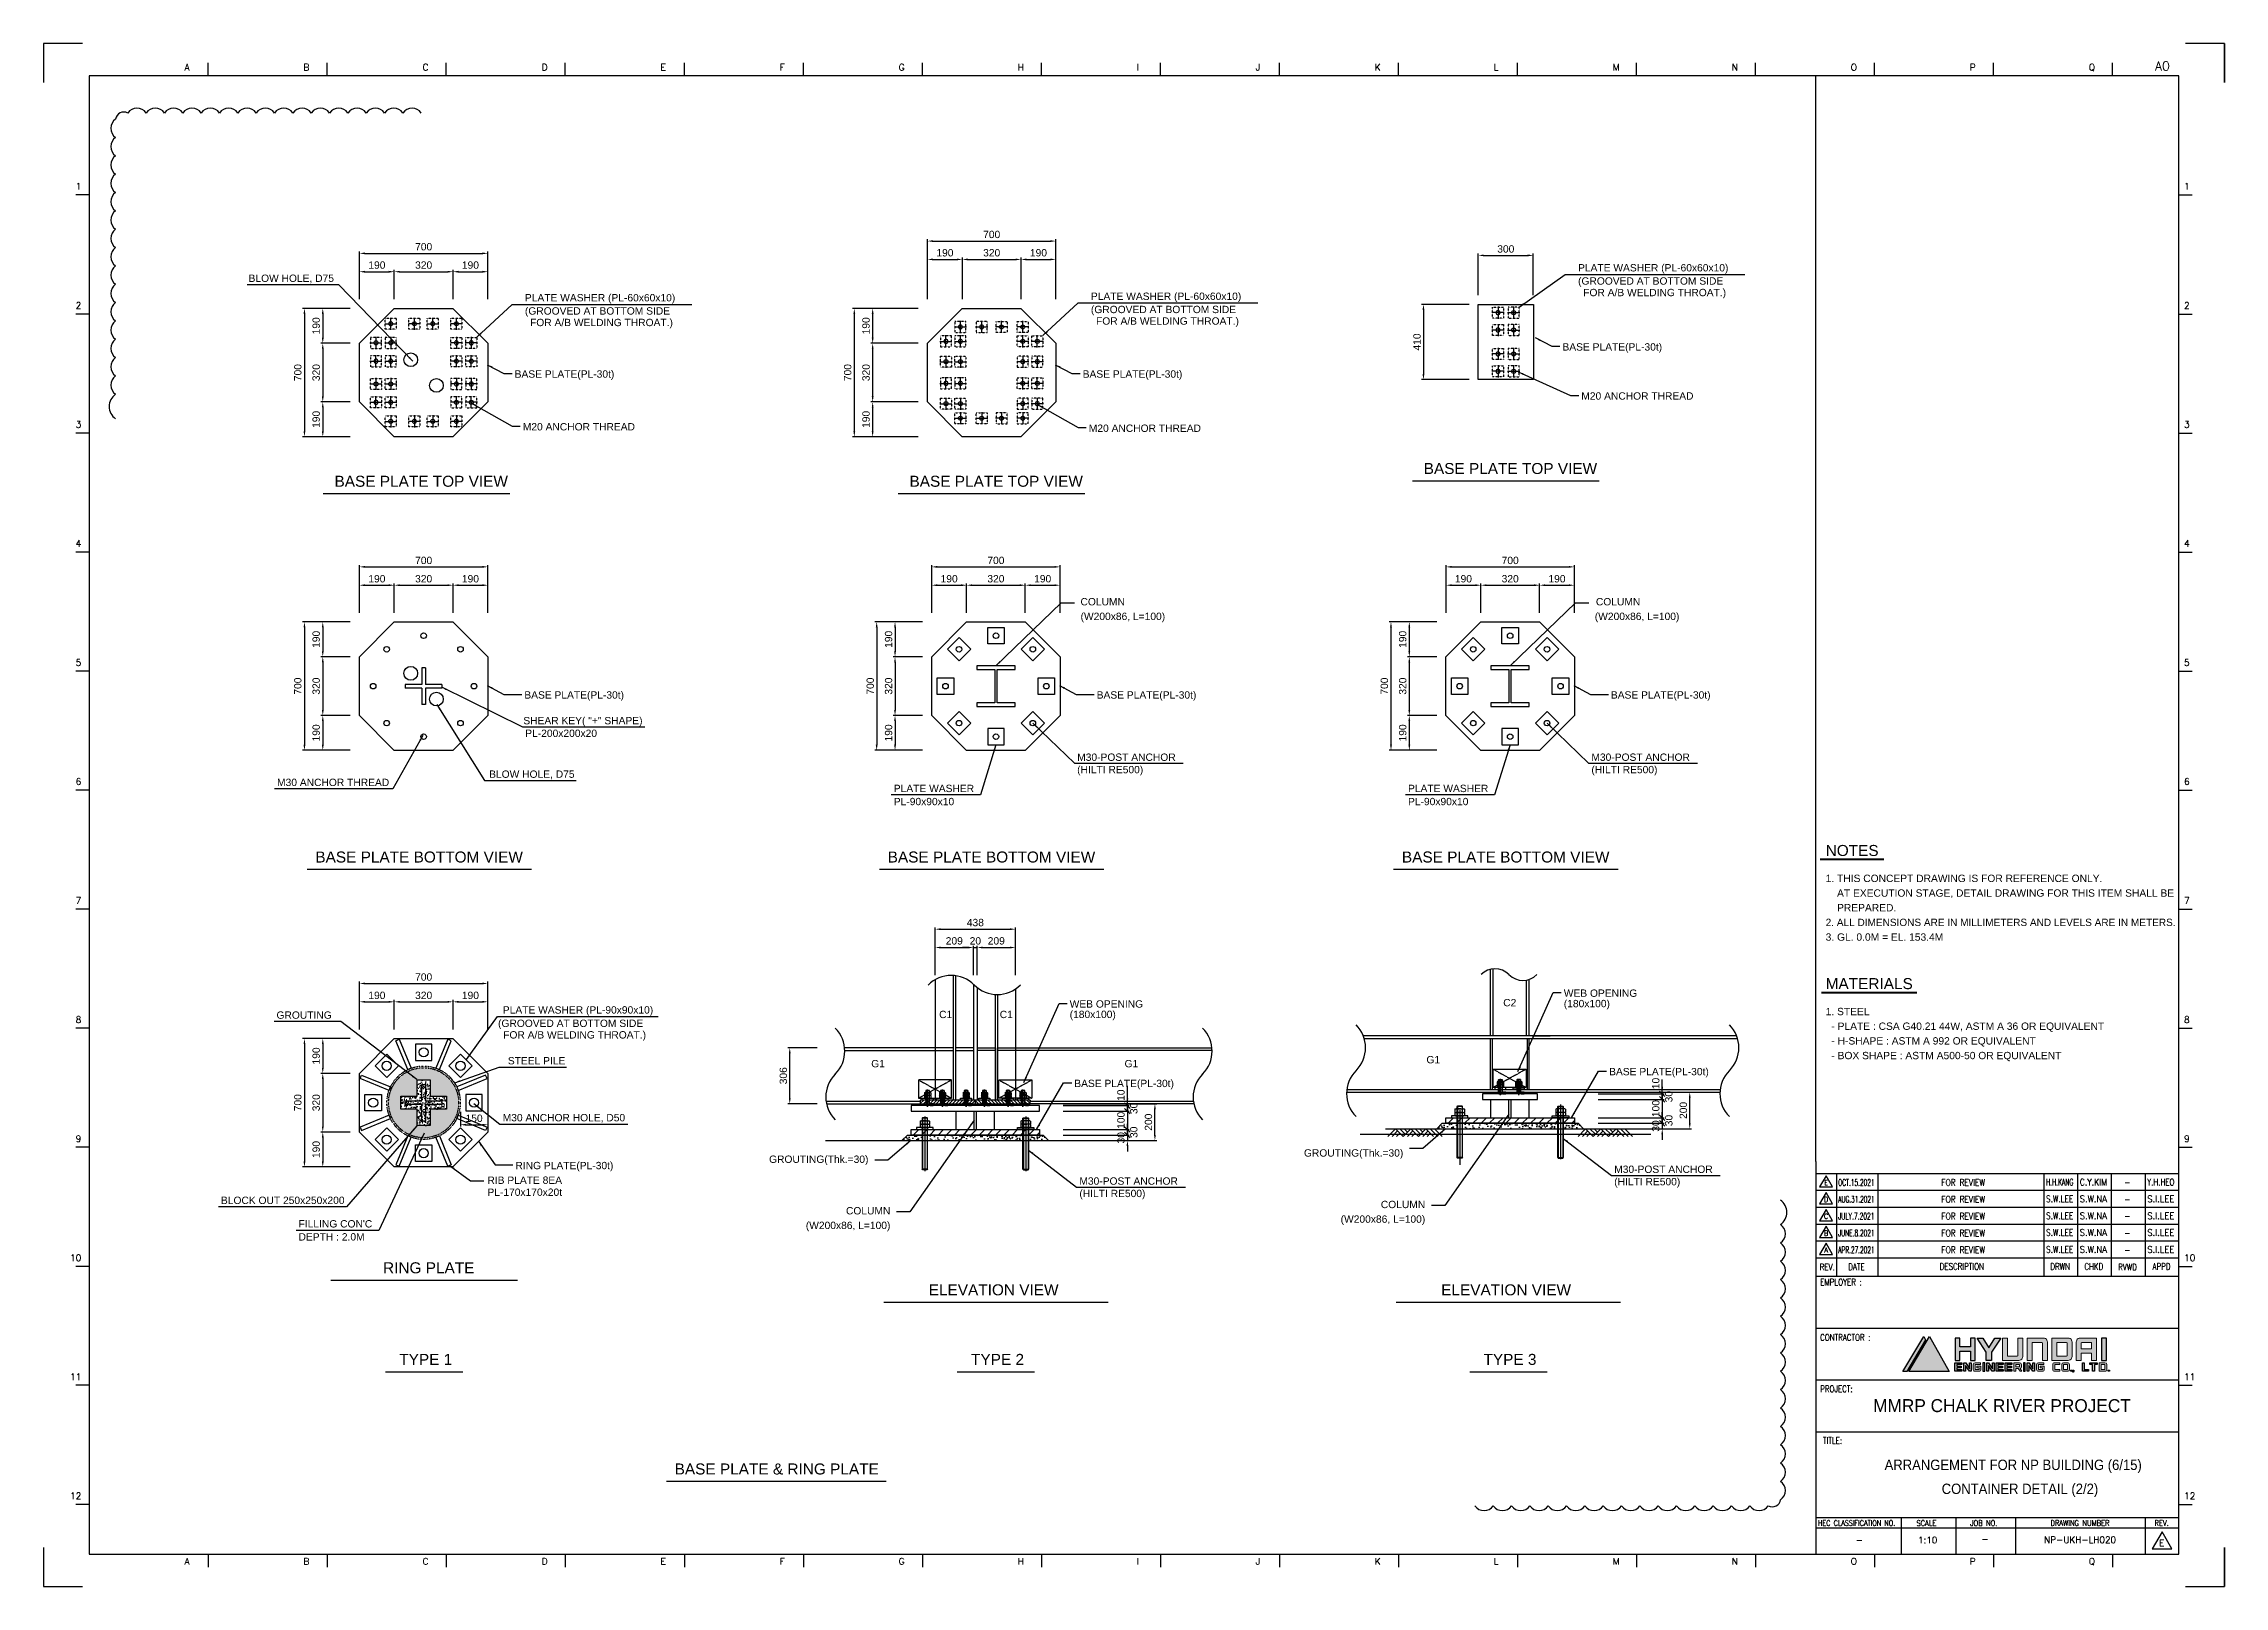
# Model space of a CAD drawing. Header units: millimetres. Extents: x 376548 to 485787, y -156716 to -17718.
# Drawn here: x 388819 to 400709, y -89041 to -80631 of the extents above; entities that cross this region are included whole.
import ezdxf
from ezdxf.enums import TextEntityAlignment as Align

# ---------------------------------------------------------------- set-up
doc = ezdxf.new("R2010")
doc.units = ezdxf.units.MM
doc.header["$LTSCALE"] = 2
for name, pattern in [('CENTER', [2, 1.25, -0.25, 0.25, -0.25]), ('CENTER1', [23.5, 20, -1.25, 1, -1.25]), ('HIDDEN', [0.375, 0.25, -0.125])]:
    doc.linetypes.add(name, pattern=pattern)
doc.layers.get('Defpoints').update_dxf_attribs({"color": 250})
for name, color, linetype in [('C_BLOCK', 7, 'Continuous'), ('C_CEN', 1, 'CENTER'), ('C_COLUMN-01', 2, 'Continuous'), ('C_GIRDER', 2, 'Continuous'), ('C_HAT', 253, 'Continuous'), ('C_REV', 4, 'Continuous'), ('C_TEXT_01', 2, 'Continuous'), ('CEN', 1, 'CENTER1'), ('CONC', 3, 'Continuous'), ('DIM', 1, 'Continuous'), ('DIM-SCALE', 7, 'Continuous'), ('Layer 1', 7, 'Continuous'), ('PLATE', 2, 'Continuous'), ('TAN-TIT', 30, 'Continuous'), ('TITLE', 7, 'Continuous'), ('나사산', 1, 'Continuous'), ('중심선', 1, 'CENTER')]:
    doc.layers.add(name, color=color, linetype=linetype)
doc.styles.add('Arial', font='arial.ttf')
doc.styles.add('COM', font='COMPLEX', dxfattribs={"height": 5})
doc.styles.add('KIM3', font='ROMAND.shx', dxfattribs={"width": 1.25, "height": 3})
doc.styles.add('KJR', font='arial.ttf', dxfattribs={"width": 0.8})
doc.styles.add('RD', font='sanss___.ttf')
doc.styles.add('RD20', font='ROMAND.SHX', dxfattribs={"width": 0.8, "height": 2})
doc.styles.add('RD6', font='ROMAND.shx', dxfattribs={"width": 0.83, "height": 6})
doc.dimstyles.new('일반도면_0010', dxfattribs={"dimtxt": 40, "dimasz": 30, "dimexe": 10, "dimexo": 50, "dimgap": 15, "dimtad": 1, "dimdec": 0, "dimzin": 0, "dimdsep": 46, "dimtxsty": 'Arial', "dimcen": -50, "dimclrd": 7, "dimclre": 7, "dimclrt": 2, "dimadec": 8, "dimazin": 0, "dimtfac": 1, "dimtdec": 0, "dimtix": 1, "dimtmove": 2, "dimatfit": 3, "dimfxl": 1, "dimtolj": 1, "dimtzin": 0, "dimarcsym": 0})

msp = doc.modelspace()

# ---------------------------------------------------------------- texts
at = {"width": 0.83}
for s, height, style, p in [('E', 28.3, 'RD20', (398537.5, -86853.6)), ('FOR REVIEW', 36.05, 'KIM3', (399284.9, -86856.7)), ('FOR REVIEW', 36.05, 'KIM3', (399284.9, -86948.6)), ('-', 36.1, 'KIM3', (400180.3, -86856.7)), ('C', 28.3, 'RD20', (398537.5, -87037.4)), ('D', 28.3, 'RD20', (398537.5, -86945.5)), ('FOR REVIEW', 36.05, 'KIM3', (399284.9, -87040.5)), ('-', 36.1, 'KIM3', (400180.3, -86948.6)), ('-', 36.1, 'KIM3', (400180.3, -87040.5)), ('B', 28.3, 'RD20', (398537.5, -87129.3)), ('FOR REVIEW', 36.05, 'KIM3', (399284.9, -87132.4)), ('-', 36.1, 'KIM3', (400180.3, -87132.4)), ('-', 36.1, 'KIM3', (400180.3, -87132.4)), ('A', 28.3, 'RD20', (398537.5, -87221.2)), ('FOR REVIEW', 36.05, 'KIM3', (399284.9, -87224.3)), ('-', 36.1, 'KIM3', (400180.3, -87224.3))]:
    msp.add_text(s, height=height, dxfattribs=dict(at, style=style)).set_placement(p, align=Align.CENTER)
for s, height, style, width, p, p2 in [('AUG.31.2021', 36.052, 'KIM3', 0.58902, (398603.5, -86948.6), (398801.7, -86948.6)), ('OCT.15.2021', 36.052, 'KIM3', 0.598176, (398603.5, -86856.7), (398801.7, -86856.7)), ('S.W.LEE', 36.05, 'KIM3', 0.71939, (399736.8, -86946.4), (399885, -86946.4)), ('H.H.KANG', 36.05, 'KIM3', 0.587257, (399736.8, -86854.5), (399885, -86854.5)), ('C.Y.KIM', 36.05, 'KIM3', 0.770775, (399920.6, -86854.5), (400068.8, -86854.5)), ('S.W.NA', 36.05, 'KIM3', 0.799323, (399920.6, -86946.4), (400068.8, -86946.4)), ('Y.H.HEO', 36.05, 'KIM3', 0.701844, (400288.2, -86854.5), (400436.4, -86854.5)), ('S.I.LEE', 36.05, 'KIM3', 0.838125, (400288.2, -86946.4), (400436.4, -86946.4)), ('JULY.7.2021', 36.052, 'KIM3', 0.614085, (398603.5, -87040.5), (398801.7, -87040.5)), ('S.W.LEE', 36.05, 'KIM3', 0.71939, (399736.8, -87038.3), (399885, -87038.3)), ('S.W.NA', 36.05, 'KIM3', 0.799323, (399920.6, -87038.3), (400068.8, -87038.3)), ('S.I.LEE', 36.05, 'KIM3', 0.838125, (400288.2, -87038.3), (400436.4, -87038.3)), ('JUNE.8.2021', 36.052, 'KIM3', 0.598176, (398603.5, -87132.3), (398801.7, -87132.3)), ('S.W.LEE', 36.05, 'KIM3', 0.71939, (399736.8, -87130.2), (399885, -87130.2)), ('S.W.NA', 36.05, 'KIM3', 0.799323, (399920.6, -87130.2), (400068.8, -87130.2)), ('S.I.LEE', 36.05, 'KIM3', 0.838125, (400288.2, -87130.2), (400436.4, -87130.2)), ('APR.27.2021', 36.052, 'KIM3', 0.598176, (398603.5, -87224.2), (398801.7, -87224.2)), ('S.W.LEE', 36.05, 'KIM3', 0.71939, (399736.8, -87222.1), (399885, -87222.1)), ('S.W.NA', 36.05, 'KIM3', 0.799323, (399920.6, -87222.1), (400068.8, -87222.1)), ('S.I.LEE', 36.05, 'KIM3', 0.838125, (400288.2, -87222.1), (400436.4, -87222.1)), ('MMRP CHALK RIVER PROJECT', 70.69, 'KJR', 0.9519, (398793.9, -88090.6), (400198.9, -88090.6))]:
    msp.add_text(s, height=height, dxfattribs=dict(style=style, width=width)).set_placement(p, p2, align=Align.FIT)
at = {"style": 'RD', "width": 0.9}
for s, p in [('ARRANGEMENT FOR NP BUILDING (6/15)', (398856.3, -88406.3)), ('CONTAINER DETAIL (2/2)', (399167.7, -88537))]:
    msp.add_text(s, height=56.552, dxfattribs=at).set_placement(p)
for s, height, style, p in [('-', 35.3, 'RD20', (398718.6, -88805.7)), ('1:10', 35.34, 'RD20', (399091.4, -88805.7)), ('-', 35.3, 'RD20', (399404.3, -88800.8)), ('NP-UKH-LH020', 35.345, 'KIM3', (399922.3, -88804.2)), ('E', 35.3, 'RD20', (400368, -88822))]:
    msp.add_text(s, height=height, dxfattribs=dict(style=style)).set_placement(p, align=Align.CENTER)
at = {"layer": 'C_BLOCK', "color": 3, "ltscale": 10, "style": 'Arial'}
for s, p in [('NOTES', (398679.4, -85076.9)), ('MATERIALS', (398772.5, -85802.8))]:
    msp.add_text(s, height=60, dxfattribs=at).set_placement(p, align=Align.BOTTOM_CENTER)
at = {"layer": 'C_TEXT_01', "style": 'Arial'}
for s, p in [('BLOW HOLE, D75', (389936.3, -81929.6)), ('(GROOVED AT BOTTOM SIDE', (397185, -81944.4)), ('PLATE WASHER (PL-60x60x10)', (397185, -81872.4)), ('PLATE WASHER (PL-60x60x10)', (391443, -82035.7)), ('PLATE WASHER (PL-60x60x10)', (394528.9, -82027.7)), ('FOR A/B WELDING THROAT.)', (397213, -82007.4)), ('(GROOVED AT BOTTOM SIDE', (391443, -82107.7)), ('FOR A/B WELDING THROAT.)', (391471, -82170.7)), ('(GROOVED AT BOTTOM SIDE', (394528.9, -82099.7)), ('FOR A/B WELDING THROAT.)', (394556.9, -82162.7)), ('BASE PLATE(PL-30t)', (397100, -82303.9)), ('BASE PLATE(PL-30t)', (391387.1, -82451.6)), ('BASE PLATE(PL-30t)', (394484, -82451.6)), ('M20 ANCHOR THREAD', (397202.7, -82571.3)), ('M20 ANCHOR THREAD', (391431.6, -82739.1)), ('M20 ANCHOR THREAD', (394517.5, -82747.1)), ('BASE PLATE(PL-30t)', (391439.9, -84201.1)), ('BASE PLATE(PL-30t)', (394560.4, -84201.1)), ('BASE PLATE(PL-30t)', (397364, -84201.1)), ('M30-POST ANCHOR', (394454.1, -84540.4)), ('M30-POST ANCHOR', (397257.6, -84540.4)), ('M30 ANCHOR THREAD', (390091.7, -84677.7)), ('BLOW HOLE, D75', (391248, -84632.8)), ('(HILTI RE500)', (394454.1, -84608)), ('(HILTI RE500)', (397257.6, -84608)), ('PLATE WASHER', (393454.3, -84710.7)), ('PL-90x90x10', (393454.3, -84782.2)), ('PLATE WASHER', (396257.9, -84710.7)), ('PL-90x90x10', (396257.9, -84782.2)), ('WEB OPENING', (394413.2, -85885.6)), ('C2', (396777, -85878.5)), ('WEB OPENING', (397107.3, -85826.7)), ('(180x100)', (397107.3, -85883.5)), ('GROUTING', (390088.7, -85946.3)), ('(GROOVED AT BOTTOM SIDE', (391296.5, -85991)), ('PLATE WASHER (PL-90x90x10)', (391322.7, -85918.1)), ('C1', (393701.5, -85942.8)), ('C1', (394031.7, -85942.8)), ('(180x100)', (394413.2, -85942.4)), ('FOR A/B WELDING THROAT.)', (391324.5, -86054)), ('STEEL PILE', (391349.9, -86195.1)), ('G1', (393331.2, -86210.9)), ('G1', (394712.4, -86210.9)), ('G1', (396358.2, -86189.2)), ('BASE PLATE(PL-30t)', (394438.3, -86318.7)), ('BASE PLATE(PL-30t)', (397354.5, -86254.4)), ('M30 ANCHOR HOLE, D50', (391321.9, -86505.4)), ('RING PLATE(PL-30t)', (391391.3, -86766.4)), ('M30-POST ANCHOR', (397382.1, -86786.7)), ('BLOCK OUT 250x250x200', (389785.7, -86956.1)), ('(HILTI RE500)', (394466, -86918.5)), ('M30-POST ANCHOR', (394466, -86851)), ('(HILTI RE500)', (397382.1, -86854.2)), ("FILLING CON'C", (390208.9, -87084.1)), ('DEPTH : 2.0M', (390208.9, -87155.2))]:
    msp.add_text(s, height=40, dxfattribs=at).set_placement(p)
for s, p in [('COLUMN', (394714.3, -83672.9)), ('COLUMN', (397524.4, -83672.9)), ('(W200x86, L=100)', (394933.8, -83752.7)), ('(W200x86, L=100)', (397737.4, -83752.7)), ('SHEAR KEY( "+" SHAPE)', (392084.2, -84321.1)), ('PL-200x200x20', (391836.3, -84390.1)), ('GROUTING(Thk.=30)', (396232.2, -86677.7)), ('GROUTING(Thk.=30)', (393316, -86712)), ('COLUMN', (393435.7, -86992.9)), ('(W200x86, L=100)', (396351.8, -87038.4)), ('COLUMN', (396351.8, -86958.6)), ('(W200x86, L=100)', (393435.7, -87072.7))]:
    msp.add_text(s, height=40, dxfattribs=at).set_placement(p, align=Align.MIDDLE_RIGHT)
for s, p in [('1. THIS CONCEPT DRAWING IS FOR REFERENCE ONLY.', (398535, -85180.9)), ('    AT EXECUTION STAGE, DETAIL DRAWING FOR THIS ITEM SHALL BE', (398535, -85260.9)), ('    PREPARED.', (398535, -85340.9)), ('3. GL. 0.0M = EL. 153.4M', (398535, -85500.9)), ('1. STEEL', (398535, -85906.8)), ('  - PLATE : CSA G40.21 44W, ASTM A 36 OR EQUIVALENT', (398535, -85986.8)), ('  - H-SHAPE : ASTM A 992 OR EQUIVALENT', (398535, -86066.8)), ('  - BOX SHAPE : ASTM A500-50 OR EQUIVALENT', (398535, -86146.8)), ('RIB PLATE 8EA', (391238.6, -86826.3)), ('PL-170x170x20t', (391238.6, -86891.7))]:
    msp.add_text(s, height=40, dxfattribs=at).set_placement(p, align=Align.MIDDLE_LEFT)
at = {"layer": 'C_TEXT_01', "style": 'Arial', "width": 0.98}
msp.add_text('2. ALL DIMENSIONS ARE IN MILLIMETERS AND LEVELS ARE IN METERS.', height=40, dxfattribs=at).set_placement((398535, -85420.9), align=Align.MIDDLE_LEFT)
at = {"layer": 'TITLE', "color": 3, "ltscale": 10, "style": 'Arial'}
for s, p in [('BASE PLATE TOP VIEW', (390877.7, -83046.2)), ('BASE PLATE TOP VIEW', (394012.6, -83046.2)), ('BASE PLATE TOP VIEW', (396816.2, -82976.7)), ('BASE PLATE BOTTOM VIEW', (390866.3, -85094.6)), ('BASE PLATE BOTTOM VIEW', (393986.8, -85094.6)), ('BASE PLATE BOTTOM VIEW', (396790.4, -85094.6)), ('RING PLATE', (390918.7, -87333.9)), ('ELEVATION VIEW ', (394010.3, -87454)), ('ELEVATION VIEW ', (396804.4, -87454)), ('TYPE 1', (390902.4, -87833.2)), ('TYPE 2', (394019.8, -87833.2)), ('TYPE 3', (396813.9, -87833.2)), ('BASE PLATE & RING PLATE', (392816, -88430.6))]:
    msp.add_text(s, height=60, dxfattribs=at).set_placement(p, align=Align.CENTER)

# ---------------------------------------------------------------- blocks, each defined once
blk = doc.blocks.new('*D138')
at = {"layer": 'Defpoints', "color": 0}
for p in [(390541, -86054), (390341, -86244), (390541, -86244)]:
    blk.add_point(p, dxfattribs=at)
at = {"layer": 'DIM-SCALE', "color": 7, "lineweight": -2}
for p, q in [((390491, -86054), (390331, -86054)), ((390341, -86084), (390341, -86214)), ((390491, -86244), (390331, -86244))]:
    blk.add_line(p, q, dxfattribs=at)
at = {"layer": 'DIM-SCALE', "color": 7}
for points in [[(390336, -86084), (390346, -86084), (390341, -86054)], [(390336, -86214), (390346, -86214), (390341, -86244)]]:
    blk.add_solid(points, dxfattribs=at)
at = {"layer": 'DIM-SCALE', "color": 2, "insert": (390305, -86149), "char_height": 40, "attachment_point": 5, "rotation": 90, "style": 'Arial'}
blk.add_mtext('\\A1;190', dxfattribs=at)
blk = doc.blocks.new('*D139')
at = {"layer": 'Defpoints', "color": 0}
for p in [(390541, -86244), (390341, -86564), (390541, -86564)]:
    blk.add_point(p, dxfattribs=at)
at = {"layer": 'DIM-SCALE', "color": 7, "lineweight": -2}
for p, q in [((390491, -86244), (390331, -86244)), ((390341, -86274), (390341, -86534)), ((390491, -86564), (390331, -86564))]:
    blk.add_line(p, q, dxfattribs=at)
at = {"layer": 'DIM-SCALE', "color": 7}
for points in [[(390336, -86274), (390346, -86274), (390341, -86244)], [(390336, -86534), (390346, -86534), (390341, -86564)]]:
    blk.add_solid(points, dxfattribs=at)
at = {"layer": 'DIM-SCALE', "color": 2, "insert": (390305, -86404), "char_height": 40, "attachment_point": 5, "rotation": 90, "style": 'Arial'}
blk.add_mtext('\\A1;320', dxfattribs=at)
blk = doc.blocks.new('*D140')
at = {"layer": 'Defpoints', "color": 0}
for p in [(390541, -86564), (390341, -86754), (390541, -86754)]:
    blk.add_point(p, dxfattribs=at)
at = {"layer": 'DIM-SCALE', "color": 7, "lineweight": -2}
for p, q in [((390491, -86564), (390331, -86564)), ((390341, -86594), (390341, -86724)), ((390491, -86754), (390331, -86754))]:
    blk.add_line(p, q, dxfattribs=at)
at = {"layer": 'DIM-SCALE', "color": 7}
for points in [[(390336, -86594), (390346, -86594), (390341, -86564)], [(390336, -86724), (390346, -86724), (390341, -86754)]]:
    blk.add_solid(points, dxfattribs=at)
at = {"layer": 'DIM-SCALE', "color": 2, "insert": (390305, -86659), "char_height": 40, "attachment_point": 5, "rotation": 90, "style": 'Arial'}
blk.add_mtext('\\A1;190', dxfattribs=at)
blk = doc.blocks.new('*D141')
at = {"layer": 'Defpoints', "color": 0}
for p in [(390541, -86054), (390241, -86754), (390541, -86754)]:
    blk.add_point(p, dxfattribs=at)
at = {"layer": 'DIM-SCALE', "color": 7, "lineweight": -2}
for p, q in [((390491, -86054), (390231, -86054)), ((390241, -86084), (390241, -86724)), ((390491, -86754), (390231, -86754))]:
    blk.add_line(p, q, dxfattribs=at)
at = {"layer": 'DIM-SCALE', "color": 7}
for points in [[(390236, -86084), (390246, -86084), (390241, -86054)], [(390236, -86724), (390246, -86724), (390241, -86754)]]:
    blk.add_solid(points, dxfattribs=at)
at = {"layer": 'DIM-SCALE', "color": 2, "insert": (390205, -86404), "char_height": 40, "attachment_point": 5, "rotation": 90, "style": 'Arial'}
blk.add_mtext('\\A1;700', dxfattribs=at)
blk = doc.blocks.new('*D142')
at = {"layer": 'Defpoints', "color": 0}
for p in [(390731, -85854), (390541, -86054), (390731, -86054)]:
    blk.add_point(p, dxfattribs=at)
at = {"layer": 'DIM-SCALE', "color": 7, "lineweight": -2}
for p, q in [((390541, -86004), (390541, -85844)), ((390731, -86004), (390731, -85844)), ((390571, -85854), (390701, -85854))]:
    blk.add_line(p, q, dxfattribs=at)
at = {"layer": 'DIM-SCALE', "color": 7}
for points in [[(390571, -85849), (390571, -85859), (390541, -85854)], [(390701, -85849), (390701, -85859), (390731, -85854)]]:
    blk.add_solid(points, dxfattribs=at)
at = {"layer": 'DIM-SCALE', "color": 2, "insert": (390636, -85819), "char_height": 40, "attachment_point": 5, "style": 'Arial'}
blk.add_mtext('\\A1;190', dxfattribs=at)
blk = doc.blocks.new('*D143')
at = {"layer": 'Defpoints', "color": 0}
for p in [(391051, -85854), (390731, -86054), (391051, -86054)]:
    blk.add_point(p, dxfattribs=at)
at = {"layer": 'DIM-SCALE', "color": 7, "lineweight": -2}
for p, q in [((390731, -86004), (390731, -85844)), ((391051, -86004), (391051, -85844)), ((390761, -85854), (391021, -85854))]:
    blk.add_line(p, q, dxfattribs=at)
at = {"layer": 'DIM-SCALE', "color": 7}
for points in [[(390761, -85849), (390761, -85859), (390731, -85854)], [(391021, -85849), (391021, -85859), (391051, -85854)]]:
    blk.add_solid(points, dxfattribs=at)
at = {"layer": 'DIM-SCALE', "color": 2, "insert": (390891, -85819), "char_height": 40, "attachment_point": 5, "style": 'Arial'}
blk.add_mtext('\\A1;320', dxfattribs=at)
blk = doc.blocks.new('*D144')
at = {"layer": 'Defpoints', "color": 0}
for p in [(391241, -85854), (391051, -86054), (391241, -86054)]:
    blk.add_point(p, dxfattribs=at)
at = {"layer": 'DIM-SCALE', "color": 7, "lineweight": -2}
for p, q in [((391051, -86004), (391051, -85844)), ((391241, -86004), (391241, -85844)), ((391081, -85854), (391211, -85854))]:
    blk.add_line(p, q, dxfattribs=at)
at = {"layer": 'DIM-SCALE', "color": 7}
for points in [[(391081, -85849), (391081, -85859), (391051, -85854)], [(391211, -85849), (391211, -85859), (391241, -85854)]]:
    blk.add_solid(points, dxfattribs=at)
at = {"layer": 'DIM-SCALE', "color": 2, "insert": (391146, -85819), "char_height": 40, "attachment_point": 5, "style": 'Arial'}
blk.add_mtext('\\A1;190', dxfattribs=at)
blk = doc.blocks.new('*D145')
at = {"layer": 'Defpoints', "color": 0}
for p in [(391241, -85754), (390541, -86054), (391241, -86054)]:
    blk.add_point(p, dxfattribs=at)
at = {"layer": 'DIM-SCALE', "color": 7, "lineweight": -2}
for p, q in [((390541, -86004), (390541, -85744)), ((390571, -85754), (391211, -85754)), ((391241, -86004), (391241, -85744))]:
    blk.add_line(p, q, dxfattribs=at)
at = {"layer": 'DIM-SCALE', "color": 7}
for points in [[(390571, -85749), (390571, -85759), (390541, -85754)], [(391211, -85749), (391211, -85759), (391241, -85754)]]:
    blk.add_solid(points, dxfattribs=at)
at = {"layer": 'DIM-SCALE', "color": 2, "insert": (390891, -85719), "char_height": 40, "attachment_point": 5, "style": 'Arial'}
blk.add_mtext('\\A1;700', dxfattribs=at)
blk = doc.blocks.new('*D146')
at = {"layer": 'Defpoints', "color": 0}
for p in [(391091, -86404), (391241, -86404), (391241, -86524)]:
    blk.add_point(p, dxfattribs=at)
at = {"layer": 'DIM-SCALE', "color": 7, "lineweight": -2}
for p, q in [((391091, -86454), (391091, -86534)), ((391121, -86524), (391211, -86524)), ((391241, -86454), (391241, -86534))]:
    blk.add_line(p, q, dxfattribs=at)
at = {"layer": 'DIM-SCALE', "color": 7}
for points in [[(391121, -86519), (391121, -86529), (391091, -86524)], [(391211, -86519), (391211, -86529), (391241, -86524)]]:
    blk.add_solid(points, dxfattribs=at)
at = {"layer": 'DIM-SCALE', "color": 2, "insert": (391166, -86489), "char_height": 40, "attachment_point": 5, "style": 'Arial'}
blk.add_mtext('\\A1;150', dxfattribs=at)
blk = doc.blocks.new('*D130')
at = {"layer": 'Defpoints', "color": 0}
for p in [(390541, -83783), (390341, -83973), (390541, -83973)]:
    blk.add_point(p, dxfattribs=at)
at = {"layer": 'DIM-SCALE', "color": 7, "lineweight": -2}
for p, q in [((390491, -83783), (390331, -83783)), ((390341, -83813), (390341, -83943)), ((390491, -83973), (390331, -83973))]:
    blk.add_line(p, q, dxfattribs=at)
at = {"layer": 'DIM-SCALE', "color": 7}
for points in [[(390336, -83813), (390346, -83813), (390341, -83783)], [(390336, -83943), (390346, -83943), (390341, -83973)]]:
    blk.add_solid(points, dxfattribs=at)
at = {"layer": 'DIM-SCALE', "color": 2, "insert": (390305, -83878), "char_height": 40, "attachment_point": 5, "rotation": 90, "style": 'Arial'}
blk.add_mtext('\\A1;190', dxfattribs=at)
blk = doc.blocks.new('*D131')
at = {"layer": 'Defpoints', "color": 0}
for p in [(390541, -83973), (390341, -84293), (390541, -84293)]:
    blk.add_point(p, dxfattribs=at)
at = {"layer": 'DIM-SCALE', "color": 7, "lineweight": -2}
for p, q in [((390491, -83973), (390331, -83973)), ((390341, -84003), (390341, -84263)), ((390491, -84293), (390331, -84293))]:
    blk.add_line(p, q, dxfattribs=at)
at = {"layer": 'DIM-SCALE', "color": 7}
for points in [[(390336, -84003), (390346, -84003), (390341, -83973)], [(390336, -84263), (390346, -84263), (390341, -84293)]]:
    blk.add_solid(points, dxfattribs=at)
at = {"layer": 'DIM-SCALE', "color": 2, "insert": (390305, -84133), "char_height": 40, "attachment_point": 5, "rotation": 90, "style": 'Arial'}
blk.add_mtext('\\A1;320', dxfattribs=at)
blk = doc.blocks.new('*D132')
at = {"layer": 'Defpoints', "color": 0}
for p in [(390541, -84293), (390341, -84483), (390541, -84483)]:
    blk.add_point(p, dxfattribs=at)
at = {"layer": 'DIM-SCALE', "color": 7, "lineweight": -2}
for p, q in [((390491, -84293), (390331, -84293)), ((390341, -84323), (390341, -84453)), ((390491, -84483), (390331, -84483))]:
    blk.add_line(p, q, dxfattribs=at)
at = {"layer": 'DIM-SCALE', "color": 7}
for points in [[(390336, -84323), (390346, -84323), (390341, -84293)], [(390336, -84453), (390346, -84453), (390341, -84483)]]:
    blk.add_solid(points, dxfattribs=at)
at = {"layer": 'DIM-SCALE', "color": 2, "insert": (390305, -84388), "char_height": 40, "attachment_point": 5, "rotation": 90, "style": 'Arial'}
blk.add_mtext('\\A1;190', dxfattribs=at)
blk = doc.blocks.new('*D133')
at = {"layer": 'Defpoints', "color": 0}
for p in [(390541, -83783), (390241, -84483), (390541, -84483)]:
    blk.add_point(p, dxfattribs=at)
at = {"layer": 'DIM-SCALE', "color": 7, "lineweight": -2}
for p, q in [((390491, -83783), (390231, -83783)), ((390241, -83813), (390241, -84453)), ((390491, -84483), (390231, -84483))]:
    blk.add_line(p, q, dxfattribs=at)
at = {"layer": 'DIM-SCALE', "color": 7}
for points in [[(390236, -83813), (390246, -83813), (390241, -83783)], [(390236, -84453), (390246, -84453), (390241, -84483)]]:
    blk.add_solid(points, dxfattribs=at)
at = {"layer": 'DIM-SCALE', "color": 2, "insert": (390205, -84133), "char_height": 40, "attachment_point": 5, "rotation": 90, "style": 'Arial'}
blk.add_mtext('\\A1;700', dxfattribs=at)
blk = doc.blocks.new('*D134')
at = {"layer": 'Defpoints', "color": 0}
for p in [(390731, -83583), (390541, -83783), (390731, -83783)]:
    blk.add_point(p, dxfattribs=at)
at = {"layer": 'DIM-SCALE', "color": 7, "lineweight": -2}
for p, q in [((390541, -83733), (390541, -83573)), ((390571, -83583), (390701, -83583)), ((390731, -83733), (390731, -83573))]:
    blk.add_line(p, q, dxfattribs=at)
at = {"layer": 'DIM-SCALE', "color": 7}
for points in [[(390571, -83578), (390571, -83588), (390541, -83583)], [(390701, -83578), (390701, -83588), (390731, -83583)]]:
    blk.add_solid(points, dxfattribs=at)
at = {"layer": 'DIM-SCALE', "color": 2, "insert": (390636, -83548), "char_height": 40, "attachment_point": 5, "style": 'Arial'}
blk.add_mtext('\\A1;190', dxfattribs=at)
blk = doc.blocks.new('*D135')
at = {"layer": 'Defpoints', "color": 0}
for p in [(391051, -83583), (390731, -83783), (391051, -83783)]:
    blk.add_point(p, dxfattribs=at)
at = {"layer": 'DIM-SCALE', "color": 7, "lineweight": -2}
for p, q in [((390731, -83733), (390731, -83573)), ((390761, -83583), (391021, -83583)), ((391051, -83733), (391051, -83573))]:
    blk.add_line(p, q, dxfattribs=at)
at = {"layer": 'DIM-SCALE', "color": 7}
for points in [[(390761, -83578), (390761, -83588), (390731, -83583)], [(391021, -83578), (391021, -83588), (391051, -83583)]]:
    blk.add_solid(points, dxfattribs=at)
at = {"layer": 'DIM-SCALE', "color": 2, "insert": (390891, -83548), "char_height": 40, "attachment_point": 5, "style": 'Arial'}
blk.add_mtext('\\A1;320', dxfattribs=at)
blk = doc.blocks.new('*D136')
at = {"layer": 'Defpoints', "color": 0}
for p in [(391241, -83583), (391051, -83783), (391241, -83783)]:
    blk.add_point(p, dxfattribs=at)
at = {"layer": 'DIM-SCALE', "color": 7, "lineweight": -2}
for p, q in [((391051, -83733), (391051, -83573)), ((391081, -83583), (391211, -83583)), ((391241, -83733), (391241, -83573))]:
    blk.add_line(p, q, dxfattribs=at)
at = {"layer": 'DIM-SCALE', "color": 7}
for points in [[(391081, -83578), (391081, -83588), (391051, -83583)], [(391211, -83578), (391211, -83588), (391241, -83583)]]:
    blk.add_solid(points, dxfattribs=at)
at = {"layer": 'DIM-SCALE', "color": 2, "insert": (391146, -83548), "char_height": 40, "attachment_point": 5, "style": 'Arial'}
blk.add_mtext('\\A1;190', dxfattribs=at)
blk = doc.blocks.new('*D137')
at = {"layer": 'Defpoints', "color": 0}
for p in [(391241, -83483), (390541, -83783), (391241, -83783)]:
    blk.add_point(p, dxfattribs=at)
at = {"layer": 'DIM-SCALE', "color": 7, "lineweight": -2}
for p, q in [((390541, -83733), (390541, -83473)), ((390571, -83483), (391211, -83483)), ((391241, -83733), (391241, -83473))]:
    blk.add_line(p, q, dxfattribs=at)
at = {"layer": 'DIM-SCALE', "color": 7}
for points in [[(390571, -83478), (390571, -83488), (390541, -83483)], [(391211, -83478), (391211, -83488), (391241, -83483)]]:
    blk.add_solid(points, dxfattribs=at)
at = {"layer": 'DIM-SCALE', "color": 2, "insert": (390891, -83448), "char_height": 40, "attachment_point": 5, "style": 'Arial'}
blk.add_mtext('\\A1;700', dxfattribs=at)
blk = doc.blocks.new('A$C3695130B')
at = {"layer": 'C_TEXT_01'}
blk.add_circle((0, 0), 11, dxfattribs=at)
at = {"layer": 'CEN', "ltscale": 0.5}
for p, q in [((33, 0), (-33, 0)), ((0, -33), (0, 33))]:
    blk.add_line(p, q, dxfattribs=at)
blk = doc.blocks.new('*D85')
at = {"layer": 'Defpoints', "color": 0}
for p in [(390541, -82074), (390341, -82264), (390541, -82264)]:
    blk.add_point(p, dxfattribs=at)
at = {"layer": 'DIM-SCALE', "color": 7, "lineweight": -2}
for p, q in [((390491, -82074), (390331, -82074)), ((390341, -82104), (390341, -82234)), ((390491, -82264), (390331, -82264))]:
    blk.add_line(p, q, dxfattribs=at)
at = {"layer": 'DIM-SCALE', "color": 7}
for points in [[(390336, -82104), (390346, -82104), (390341, -82074)], [(390336, -82234), (390346, -82234), (390341, -82264)]]:
    blk.add_solid(points, dxfattribs=at)
at = {"layer": 'DIM-SCALE', "color": 2, "insert": (390305, -82169), "char_height": 40, "attachment_point": 5, "rotation": 90, "style": 'Arial'}
blk.add_mtext('\\A1;190', dxfattribs=at)
blk = doc.blocks.new('*D86')
at = {"layer": 'Defpoints', "color": 0}
for p in [(390541, -82264), (390341, -82584), (390541, -82584)]:
    blk.add_point(p, dxfattribs=at)
at = {"layer": 'DIM-SCALE', "color": 7, "lineweight": -2}
for p, q in [((390491, -82264), (390331, -82264)), ((390341, -82294), (390341, -82554)), ((390491, -82584), (390331, -82584))]:
    blk.add_line(p, q, dxfattribs=at)
at = {"layer": 'DIM-SCALE', "color": 7}
for points in [[(390336, -82294), (390346, -82294), (390341, -82264)], [(390336, -82554), (390346, -82554), (390341, -82584)]]:
    blk.add_solid(points, dxfattribs=at)
at = {"layer": 'DIM-SCALE', "color": 2, "insert": (390305, -82424), "char_height": 40, "attachment_point": 5, "rotation": 90, "style": 'Arial'}
blk.add_mtext('\\A1;320', dxfattribs=at)
blk = doc.blocks.new('*D87')
at = {"layer": 'Defpoints', "color": 0}
for p in [(390541, -82584), (390341, -82774), (390541, -82774)]:
    blk.add_point(p, dxfattribs=at)
at = {"layer": 'DIM-SCALE', "color": 7, "lineweight": -2}
for p, q in [((390491, -82584), (390331, -82584)), ((390341, -82614), (390341, -82744)), ((390491, -82774), (390331, -82774))]:
    blk.add_line(p, q, dxfattribs=at)
at = {"layer": 'DIM-SCALE', "color": 7}
for points in [[(390336, -82614), (390346, -82614), (390341, -82584)], [(390336, -82744), (390346, -82744), (390341, -82774)]]:
    blk.add_solid(points, dxfattribs=at)
at = {"layer": 'DIM-SCALE', "color": 2, "insert": (390305, -82679), "char_height": 40, "attachment_point": 5, "rotation": 90, "style": 'Arial'}
blk.add_mtext('\\A1;190', dxfattribs=at)
blk = doc.blocks.new('*D88')
at = {"layer": 'Defpoints', "color": 0}
for p in [(390541, -82074), (390241, -82774), (390541, -82774)]:
    blk.add_point(p, dxfattribs=at)
at = {"layer": 'DIM-SCALE', "color": 7, "lineweight": -2}
for p, q in [((390491, -82074), (390231, -82074)), ((390241, -82104), (390241, -82744)), ((390491, -82774), (390231, -82774))]:
    blk.add_line(p, q, dxfattribs=at)
at = {"layer": 'DIM-SCALE', "color": 7}
for points in [[(390236, -82104), (390246, -82104), (390241, -82074)], [(390236, -82744), (390246, -82744), (390241, -82774)]]:
    blk.add_solid(points, dxfattribs=at)
at = {"layer": 'DIM-SCALE', "color": 2, "insert": (390205, -82424), "char_height": 40, "attachment_point": 5, "rotation": 90, "style": 'Arial'}
blk.add_mtext('\\A1;700', dxfattribs=at)
blk = doc.blocks.new('*D89')
at = {"layer": 'Defpoints', "color": 0}
for p in [(390731, -81874), (390541, -82074), (390731, -82074)]:
    blk.add_point(p, dxfattribs=at)
at = {"layer": 'DIM-SCALE', "color": 7, "lineweight": -2}
for p, q in [((390541, -82024), (390541, -81864)), ((390571, -81874), (390701, -81874)), ((390731, -82024), (390731, -81864))]:
    blk.add_line(p, q, dxfattribs=at)
at = {"layer": 'DIM-SCALE', "color": 7}
for points in [[(390571, -81869), (390571, -81879), (390541, -81874)], [(390701, -81869), (390701, -81879), (390731, -81874)]]:
    blk.add_solid(points, dxfattribs=at)
at = {"layer": 'DIM-SCALE', "color": 2, "insert": (390636, -81838), "char_height": 40, "attachment_point": 5, "style": 'Arial'}
blk.add_mtext('\\A1;190', dxfattribs=at)
blk = doc.blocks.new('*D90')
at = {"layer": 'Defpoints', "color": 0}
for p in [(391051, -81874), (390731, -82074), (391051, -82074)]:
    blk.add_point(p, dxfattribs=at)
at = {"layer": 'DIM-SCALE', "color": 7, "lineweight": -2}
for p, q in [((390731, -82024), (390731, -81864)), ((390761, -81874), (391021, -81874)), ((391051, -82024), (391051, -81864))]:
    blk.add_line(p, q, dxfattribs=at)
at = {"layer": 'DIM-SCALE', "color": 7}
for points in [[(390761, -81869), (390761, -81879), (390731, -81874)], [(391021, -81869), (391021, -81879), (391051, -81874)]]:
    blk.add_solid(points, dxfattribs=at)
at = {"layer": 'DIM-SCALE', "color": 2, "insert": (390891, -81838), "char_height": 40, "attachment_point": 5, "style": 'Arial'}
blk.add_mtext('\\A1;320', dxfattribs=at)
blk = doc.blocks.new('*D91')
at = {"layer": 'Defpoints', "color": 0}
for p in [(391241, -81874), (391051, -82074), (391241, -82074)]:
    blk.add_point(p, dxfattribs=at)
at = {"layer": 'DIM-SCALE', "color": 7, "lineweight": -2}
for p, q in [((391051, -82024), (391051, -81864)), ((391081, -81874), (391211, -81874)), ((391241, -82024), (391241, -81864))]:
    blk.add_line(p, q, dxfattribs=at)
at = {"layer": 'DIM-SCALE', "color": 7}
for points in [[(391081, -81869), (391081, -81879), (391051, -81874)], [(391211, -81869), (391211, -81879), (391241, -81874)]]:
    blk.add_solid(points, dxfattribs=at)
at = {"layer": 'DIM-SCALE', "color": 2, "insert": (391146, -81838), "char_height": 40, "attachment_point": 5, "style": 'Arial'}
blk.add_mtext('\\A1;190', dxfattribs=at)
blk = doc.blocks.new('*D92')
at = {"layer": 'Defpoints', "color": 0}
for p in [(391241, -81774), (390541, -82074), (391241, -82074)]:
    blk.add_point(p, dxfattribs=at)
at = {"layer": 'DIM-SCALE', "color": 7, "lineweight": -2}
for p, q in [((390541, -82024), (390541, -81764)), ((390571, -81774), (391211, -81774)), ((391241, -82024), (391241, -81764))]:
    blk.add_line(p, q, dxfattribs=at)
at = {"layer": 'DIM-SCALE', "color": 7}
for points in [[(390571, -81769), (390571, -81779), (390541, -81774)], [(391211, -81769), (391211, -81779), (391241, -81774)]]:
    blk.add_solid(points, dxfattribs=at)
at = {"layer": 'DIM-SCALE', "color": 2, "insert": (390891, -81738), "char_height": 40, "attachment_point": 5, "style": 'Arial'}
blk.add_mtext('\\A1;700', dxfattribs=at)
blk = doc.blocks.new('A$C8e619059')
at = {"layer": 'TAN-TIT'}
blk.add_line((-18.4, 55.8), (-18.4, 0), dxfattribs=at)
blk = doc.blocks.new('BORDER')
h = blk.add_hatch(color=256)
h.dxf.hatch_style = 1
h.paths.add_polyline_path([(20566, 2726), (20339, 2342), (20779, 2342)])
h.paths.add_polyline_path([(20522, 2687), (20501, 2726), (20274, 2342), (20318, 2342)])
at = {"layer": 'Layer 1'}
h = blk.add_hatch(color=256, dxfattribs=at)
h.dxf.hatch_style = 1
h.paths.add_polyline_path([(21064, 2708), (21011, 2708), (21011, 2613), (20896, 2613), (20896, 2708), (20843, 2708), (20843, 2463), (20896, 2463), (20896, 2565), (21011, 2565), (21011, 2463), (21064, 2463)])
h.paths.add_polyline_path([(21341, 2708), (21277, 2708), (21212, 2601), (21147, 2708), (21083, 2708), (21183, 2554), (21183, 2463), (21241, 2463), (21241, 2554)])
edge = h.paths.add_edge_path()
edge.add_spline(control_points=[(21464, 2511), (21439, 2511), (21414, 2511), (21414, 2511), (21414, 2511), (21414, 2560), (21414, 2610)], knot_values=[2.5, 2.5, 2.5, 2.5, 3, 3, 3, 3.5, 3.5, 3.5, 3.5], degree=3, periodic=0)
edge.add_spline(control_points=[(21414, 2610), (21414, 2659), (21414, 2708), (21414, 2708), (21414, 2708), (21400, 2708), (21387, 2708)], knot_values=[3.5, 3.5, 3.5, 3.5, 4, 4, 4, 4.5, 4.5, 4.5, 4.5], degree=3, periodic=0)
edge.add_spline(control_points=[(21387, 2708), (21373, 2708), (21360, 2708), (21360, 2708), (21360, 2708), (21360, 2647), (21360, 2586)], knot_values=[4.5, 4.5, 4.5, 4.5, 5, 5, 5, 5.5, 5.5, 5.5, 5.5], degree=3, periodic=0)
edge.add_spline(control_points=[(21360, 2586), (21360, 2525), (21360, 2463), (21360, 2463), (21360, 2463), (21527, 2463), (21527, 2463)], knot_values=[5.5, 5.5, 5.5, 5.5, 6, 6, 6, 7, 7, 7, 7], degree=3, periodic=0)
edge.add_spline(control_points=[(21527, 2463), (21543, 2463), (21558, 2466), (21570, 2477)], knot_values=[7, 7, 7, 7, 8, 8, 8, 8], degree=3, periodic=0)
edge.add_spline(control_points=[(21570, 2477), (21581, 2489), (21581, 2506), (21582, 2515), (21582, 2515), (21582, 2543), (21582, 2576)], knot_values=[8, 8, 8, 8, 9, 9, 9, 9.375023, 9.375023, 9.375023, 9.375023], degree=3, periodic=0)
edge.add_spline(control_points=[(21582, 2576), (21582, 2610), (21582, 2651), (21582, 2678)], knot_values=[9.375023, 9.375023, 9.375023, 9.375023, 9.750015, 9.750015, 9.750015, 9.750015], degree=3, periodic=0)
edge.add_spline(control_points=[(21582, 2678), (21582, 2685), (21582, 2691), (21582, 2696)], knot_values=[9.750015, 9.750015, 9.750015, 9.750015, 9.843763, 9.843763, 9.843763, 9.843763], degree=3, periodic=0)
edge.add_spline(control_points=[(21582, 2696), (21582, 2700), (21582, 2704), (21582, 2706)], knot_values=[9.843763, 9.843763, 9.843763, 9.843763, 9.937511, 9.937511, 9.937511, 9.937511], degree=3, periodic=0)
edge.add_spline(control_points=[(21582, 2706), (21582, 2707), (21582, 2707), (21582, 2707)], knot_values=[9.937511, 9.937511, 9.937511, 9.937511, 9.960948, 9.960948, 9.960948, 9.960948], degree=3, periodic=0)
edge.add_spline(control_points=[(21582, 2708), (21582, 2708), (21582, 2708), (21582, 2708), (21582, 2708), (21582, 2708), (21582, 2708)], knot_values=[9.999766, 9.999766, 9.999766, 9.999766, 10, 10, 10, 10.001231, 10.001231, 10.001231, 10.001231], degree=3, periodic=0)
edge.add_spline(control_points=[(21582, 2708), (21582, 2708), (21582, 2708), (21582, 2708)], knot_values=[10.001231, 10.001231, 10.001231, 10.001231, 10.001963, 10.001963, 10.001963, 10.001963], degree=3, periodic=0)
edge.add_spline(control_points=[(21582, 2708), (21582, 2708), (21582, 2708), (21582, 2708)], knot_values=[10.001963, 10.001963, 10.001963, 10.001963, 10.004893, 10.004893, 10.004893, 10.004893], degree=3, periodic=0)
edge.add_spline(control_points=[(21582, 2708), (21582, 2708), (21582, 2708), (21581, 2708)], knot_values=[10.004893, 10.004893, 10.004893, 10.004893, 10.007822, 10.007822, 10.007822, 10.007822], degree=3, periodic=0)
edge.add_spline(control_points=[(21581, 2708), (21581, 2708), (21581, 2708), (21581, 2708)], knot_values=[10.007822, 10.007822, 10.007822, 10.007822, 10.019541, 10.019541, 10.019541, 10.019541], degree=3, periodic=0)
edge.add_spline(control_points=[(21581, 2708), (21581, 2708), (21581, 2708), (21581, 2708)], knot_values=[10.019541, 10.019541, 10.019541, 10.019541, 10.031259, 10.031259, 10.031259, 10.031259], degree=3, periodic=0)
edge.add_spline(control_points=[(21581, 2708), (21581, 2708), (21581, 2708), (21581, 2708)], knot_values=[10.031259, 10.031259, 10.031259, 10.031259, 10.078133, 10.078133, 10.078133, 10.078133], degree=3, periodic=0)
edge.add_spline(control_points=[(21581, 2708), (21580, 2708), (21580, 2708), (21579, 2708)], knot_values=[10.078133, 10.078133, 10.078133, 10.078133, 10.125008, 10.125008, 10.125008, 10.125008], degree=3, periodic=0)
edge.add_spline(control_points=[(21579, 2708), (21577, 2708), (21573, 2708), (21569, 2708)], knot_values=[10.125008, 10.125008, 10.125008, 10.125008, 10.312504, 10.312504, 10.312504, 10.312504], degree=3, periodic=0)
edge.add_spline(control_points=[(21569, 2708), (21565, 2708), (21560, 2708), (21555, 2708)], knot_values=[10.312504, 10.312504, 10.312504, 10.312504, 10.5, 10.5, 10.5, 10.5], degree=3, periodic=0)
edge.add_spline(control_points=[(21555, 2708), (21550, 2708), (21545, 2708), (21540, 2708)], knot_values=[10.5, 10.5, 10.5, 10.5, 10.687496, 10.687496, 10.687496, 10.687496], degree=3, periodic=0)
edge.add_spline(control_points=[(21540, 2708), (21536, 2708), (21532, 2708), (21530, 2708)], knot_values=[10.687496, 10.687496, 10.687496, 10.687496, 10.874992, 10.874992, 10.874992, 10.874992], degree=3, periodic=0)
edge.add_spline(control_points=[(21530, 2708), (21530, 2708), (21529, 2708), (21529, 2708)], knot_values=[10.874992, 10.874992, 10.874992, 10.874992, 10.921867, 10.921867, 10.921867, 10.921867], degree=3, periodic=0)
edge.add_spline(control_points=[(21528, 2708), (21528, 2708), (21528, 2708), (21528, 2708), (21528, 2708), (21528, 2708), (21528, 2708)], knot_values=[10.999502, 10.999502, 10.999502, 10.999502, 11, 11, 11, 11.0006, 11.0006, 11.0006, 11.0006], degree=3, periodic=0)
edge.add_spline(control_points=[(21528, 2708), (21528, 2708), (21528, 2708), (21528, 2708)], knot_values=[11.0006, 11.0006, 11.0006, 11.0006, 11.000967, 11.000967, 11.000967, 11.000967], degree=3, periodic=0)
edge.add_spline(control_points=[(21528, 2708), (21528, 2708), (21528, 2708), (21528, 2708)], knot_values=[11.000967, 11.000967, 11.000967, 11.000967, 11.002431, 11.002431, 11.002431, 11.002431], degree=3, periodic=0)
edge.add_spline(control_points=[(21528, 2708), (21528, 2708), (21528, 2708), (21528, 2708)], knot_values=[11.002431, 11.002431, 11.002431, 11.002431, 11.003896, 11.003896, 11.003896, 11.003896], degree=3, periodic=0)
edge.add_spline(control_points=[(21528, 2708), (21528, 2708), (21528, 2708), (21528, 2708)], knot_values=[11.003896, 11.003896, 11.003896, 11.003896, 11.009755, 11.009755, 11.009755, 11.009755], degree=3, periodic=0)
edge.add_spline(control_points=[(21528, 2708), (21528, 2708), (21528, 2708), (21528, 2708)], knot_values=[11.009755, 11.009755, 11.009755, 11.009755, 11.015615, 11.015615, 11.015615, 11.015615], degree=3, periodic=0)
edge.add_spline(control_points=[(21528, 2708), (21528, 2708), (21528, 2708), (21528, 2707)], knot_values=[11.015615, 11.015615, 11.015615, 11.015615, 11.039052, 11.039052, 11.039052, 11.039052], degree=3, periodic=0)
edge.add_spline(control_points=[(21528, 2707), (21528, 2706), (21528, 2702), (21528, 2696)], knot_values=[11.039052, 11.039052, 11.039052, 11.039052, 11.156237, 11.156237, 11.156237, 11.156237], degree=3, periodic=0)
edge.add_spline(control_points=[(21528, 2696), (21528, 2692), (21528, 2686), (21528, 2680)], knot_values=[11.156237, 11.156237, 11.156237, 11.156237, 11.249985, 11.249985, 11.249985, 11.249985], degree=3, periodic=0)
edge.add_spline(control_points=[(21528, 2680), (21528, 2654), (21528, 2615), (21528, 2583)], knot_values=[11.249985, 11.249985, 11.249985, 11.249985, 11.624977, 11.624977, 11.624977, 11.624977], degree=3, periodic=0)
edge.add_spline(control_points=[(21528, 2583), (21528, 2551), (21528, 2525), (21528, 2525)], knot_values=[11.624977, 11.624977, 11.624977, 11.624977, 12, 12, 12, 12], degree=3, periodic=0)
edge.add_spline(control_points=[(21528, 2525), (21528, 2522), (21528, 2517), (21526, 2514)], knot_values=[0, 0, 0, 0, 1, 1, 1, 1], degree=3, periodic=0)
edge.add_spline(control_points=[(21526, 2514), (21523, 2511), (21519, 2511), (21514, 2511), (21514, 2511), (21489, 2511), (21464, 2511)], knot_values=[1, 1, 1, 1, 2, 2, 2, 2.5, 2.5, 2.5, 2.5], degree=3, periodic=0)
edge = h.paths.add_edge_path()
edge.add_spline(control_points=[(21851, 2656), (21850, 2666), (21850, 2683), (21839, 2694)], knot_values=[10, 10, 10, 10, 11, 11, 11, 11], degree=3, periodic=0)
edge.add_spline(control_points=[(21839, 2694), (21827, 2706), (21813, 2708), (21797, 2708)], knot_values=[11, 11, 11, 11, 12, 12, 12, 12], degree=3, periodic=0)
edge.add_spline(control_points=[(21797, 2708), (21797, 2708), (21755, 2708), (21713, 2708)], knot_values=[0, 0, 0, 0, 0.5, 0.5, 0.5, 0.5], degree=3, periodic=0)
edge.add_spline(control_points=[(21713, 2708), (21671, 2708), (21629, 2708), (21629, 2708), (21629, 2708), (21629, 2647), (21629, 2586)], knot_values=[0.5, 0.5, 0.5, 0.5, 1, 1, 1, 1.5, 1.5, 1.5, 1.5], degree=3, periodic=0)
edge.add_spline(control_points=[(21629, 2586), (21629, 2525), (21629, 2463), (21629, 2463), (21629, 2463), (21642, 2463), (21656, 2463)], knot_values=[1.5, 1.5, 1.5, 1.5, 2, 2, 2, 2.5, 2.5, 2.5, 2.5], degree=3, periodic=0)
edge.add_spline(control_points=[(21656, 2463), (21669, 2463), (21683, 2463), (21683, 2463), (21683, 2463), (21683, 2513), (21683, 2562)], knot_values=[2.5, 2.5, 2.5, 2.5, 3, 3, 3, 3.5, 3.5, 3.5, 3.5], degree=3, periodic=0)
edge.add_spline(control_points=[(21683, 2562), (21683, 2611), (21683, 2660), (21683, 2660), (21683, 2660), (21783, 2660), (21783, 2660)], knot_values=[3.5, 3.5, 3.5, 3.5, 4, 4, 4, 5, 5, 5, 5], degree=3, periodic=0)
edge.add_spline(control_points=[(21783, 2660), (21788, 2660), (21792, 2660), (21795, 2657)], knot_values=[5, 5, 5, 5, 6, 6, 6, 6], degree=3, periodic=0)
edge.add_spline(control_points=[(21795, 2657), (21797, 2654), (21797, 2649), (21797, 2646), (21797, 2646), (21797, 2601), (21797, 2555)], knot_values=[6, 6, 6, 6, 7, 7, 7, 7.5, 7.5, 7.5, 7.5], degree=3, periodic=0)
edge.add_spline(control_points=[(21797, 2555), (21797, 2509), (21797, 2463), (21797, 2463), (21797, 2463), (21810, 2463), (21824, 2463)], knot_values=[7.5, 7.5, 7.5, 7.5, 8, 8, 8, 8.5, 8.5, 8.5, 8.5], degree=3, periodic=0)
edge.add_spline(control_points=[(21824, 2463), (21837, 2463), (21851, 2463), (21851, 2463), (21851, 2463), (21851, 2656), (21851, 2656)], knot_values=[8.5, 8.5, 8.5, 8.5, 9, 9, 9, 10, 10, 10, 10], degree=3, periodic=0)
edge = h.paths.add_edge_path()
edge.add_spline(control_points=[(22108, 2694), (22097, 2706), (22082, 2708), (22066, 2708), (22066, 2708), (22037, 2708), (22009, 2708)], knot_values=[1, 1, 1, 1, 2, 2, 2, 2.5, 2.5, 2.5, 2.5], degree=3, periodic=0)
edge.add_spline(control_points=[(22009, 2708), (21980, 2708), (21952, 2708), (21952, 2708), (21952, 2708), (21938, 2708), (21925, 2708)], knot_values=[2.5, 2.5, 2.5, 2.5, 3, 3, 3, 3.5, 3.5, 3.5, 3.5], degree=3, periodic=0)
edge.add_spline(control_points=[(21925, 2708), (21912, 2708), (21898, 2708), (21898, 2708), (21898, 2708), (21898, 2647), (21898, 2586)], knot_values=[3.5, 3.5, 3.5, 3.5, 4, 4, 4, 4.5, 4.5, 4.5, 4.5], degree=3, periodic=0)
edge.add_spline(control_points=[(21898, 2586), (21898, 2525), (21898, 2463), (21898, 2463), (21898, 2463), (22066, 2463), (22066, 2463)], knot_values=[4.5, 4.5, 4.5, 4.5, 5, 5, 5, 6, 6, 6, 6], degree=3, periodic=0)
edge.add_spline(control_points=[(22066, 2463), (22082, 2463), (22097, 2466), (22108, 2477)], knot_values=[6, 6, 6, 6, 7, 7, 7, 7], degree=3, periodic=0)
edge.add_spline(control_points=[(22108, 2477), (22119, 2489), (22119, 2506), (22120, 2515), (22120, 2515), (22120, 2551), (22120, 2586)], knot_values=[7, 7, 7, 7, 8, 8, 8, 8.5, 8.5, 8.5, 8.5], degree=3, periodic=0)
edge.add_spline(control_points=[(22120, 2586), (22120, 2621), (22120, 2656), (22120, 2656)], knot_values=[8.5, 8.5, 8.5, 8.5, 9, 9, 9, 9], degree=3, periodic=0)
edge.add_spline(control_points=[(22120, 2656), (22119, 2666), (22119, 2683), (22108, 2694)], knot_values=[0, 0, 0, 0, 1, 1, 1, 1], degree=3, periodic=0)
edge = h.paths.add_edge_path(flags=16)
edge.add_spline(control_points=[(22053, 2660), (22058, 2660), (22062, 2660), (22064, 2657)], knot_values=[5, 5, 5, 5, 6, 6, 6, 6], degree=3, periodic=0)
edge.add_spline(control_points=[(22064, 2657), (22067, 2654), (22066, 2649), (22066, 2646), (22066, 2646), (22066, 2616), (22066, 2586)], knot_values=[6, 6, 6, 6, 7, 7, 7, 7.5, 7.5, 7.5, 7.5], degree=3, periodic=0)
edge.add_spline(control_points=[(22066, 2586), (22066, 2555), (22066, 2525), (22066, 2525)], knot_values=[7.5, 7.5, 7.5, 7.5, 8, 8, 8, 8], degree=3, periodic=0)
edge.add_spline(control_points=[(22066, 2525), (22066, 2522), (22067, 2517), (22064, 2514)], knot_values=[0, 0, 0, 0, 1, 1, 1, 1], degree=3, periodic=0)
edge.add_spline(control_points=[(22064, 2514), (22062, 2511), (22058, 2511), (22053, 2511), (22053, 2511), (22027, 2511), (22002, 2511)], knot_values=[1, 1, 1, 1, 2, 2, 2, 2.5, 2.5, 2.5, 2.5], degree=3, periodic=0)
edge.add_spline(control_points=[(22002, 2511), (21977, 2511), (21952, 2511), (21952, 2511), (21952, 2511), (21952, 2548), (21952, 2586)], knot_values=[2.5, 2.5, 2.5, 2.5, 3, 3, 3, 3.5, 3.5, 3.5, 3.5], degree=3, periodic=0)
edge.add_spline(control_points=[(21952, 2586), (21952, 2623), (21952, 2660), (21952, 2660), (21952, 2660), (22053, 2660), (22053, 2660)], knot_values=[3.5, 3.5, 3.5, 3.5, 4, 4, 4, 5, 5, 5, 5], degree=3, periodic=0)
edge = h.paths.add_edge_path()
edge.add_spline(control_points=[(22385, 2586), (22385, 2647), (22385, 2708), (22385, 2708), (22385, 2708), (22218, 2708), (22218, 2708)], knot_values=[7.5, 7.5, 7.5, 7.5, 8, 8, 8, 9, 9, 9, 9], degree=3, periodic=0)
edge.add_spline(control_points=[(22218, 2708), (22202, 2708), (22187, 2706), (22176, 2694)], knot_values=[9, 9, 9, 9, 10, 10, 10, 10], degree=3, periodic=0)
edge.add_spline(control_points=[(22176, 2694), (22165, 2683), (22164, 2666), (22164, 2656), (22164, 2656), (22164, 2608), (22164, 2560)], knot_values=[0, 0, 0, 0, 1, 1, 1, 1.5, 1.5, 1.5, 1.5], degree=3, periodic=0)
edge.add_spline(control_points=[(22164, 2560), (22164, 2512), (22164, 2463), (22164, 2463), (22164, 2463), (22178, 2463), (22191, 2463)], knot_values=[1.5, 1.5, 1.5, 1.5, 2, 2, 2, 2.5, 2.5, 2.5, 2.5], degree=3, periodic=0)
edge.add_spline(control_points=[(22191, 2463), (22204, 2463), (22218, 2463), (22218, 2463), (22218, 2463), (22218, 2483), (22218, 2502)], knot_values=[2.5, 2.5, 2.5, 2.5, 3, 3, 3, 3.5, 3.5, 3.5, 3.5], degree=3, periodic=0)
edge.add_spline(control_points=[(22218, 2502), (22218, 2522), (22218, 2541), (22218, 2541), (22218, 2541), (22246, 2541), (22275, 2541)], knot_values=[3.5, 3.5, 3.5, 3.5, 4, 4, 4, 4.5, 4.5, 4.5, 4.5], degree=3, periodic=0)
edge.add_spline(control_points=[(22275, 2541), (22303, 2541), (22332, 2541), (22332, 2541), (22332, 2541), (22332, 2522), (22332, 2502)], knot_values=[4.5, 4.5, 4.5, 4.5, 5, 5, 5, 5.5, 5.5, 5.5, 5.5], degree=3, periodic=0)
edge.add_spline(control_points=[(22332, 2502), (22332, 2483), (22332, 2463), (22332, 2463), (22332, 2463), (22345, 2463), (22359, 2463)], knot_values=[5.5, 5.5, 5.5, 5.5, 6, 6, 6, 6.5, 6.5, 6.5, 6.5], degree=3, periodic=0)
edge.add_spline(control_points=[(22359, 2463), (22372, 2463), (22385, 2463), (22385, 2463), (22385, 2463), (22385, 2525), (22385, 2586)], knot_values=[6.5, 6.5, 6.5, 6.5, 7, 7, 7, 7.5, 7.5, 7.5, 7.5], degree=3, periodic=0)
edge = h.paths.add_edge_path(flags=16)
edge.add_spline(control_points=[(22282, 2660), (22307, 2660), (22332, 2660), (22332, 2660), (22332, 2660), (22332, 2643), (22332, 2625)], knot_values=[0.5, 0.5, 0.5, 0.5, 1, 1, 1, 1.5, 1.5, 1.5, 1.5], degree=3, periodic=0)
edge.add_spline(control_points=[(22332, 2625), (22332, 2607), (22332, 2589), (22332, 2589), (22332, 2589), (22303, 2589), (22275, 2589)], knot_values=[1.5, 1.5, 1.5, 1.5, 2, 2, 2, 2.5, 2.5, 2.5, 2.5], degree=3, periodic=0)
edge.add_spline(control_points=[(22275, 2589), (22246, 2589), (22218, 2589), (22218, 2589), (22218, 2589), (22218, 2646), (22218, 2646)], knot_values=[2.5, 2.5, 2.5, 2.5, 3, 3, 3, 4, 4, 4, 4], degree=3, periodic=0)
edge.add_spline(control_points=[(22218, 2646), (22218, 2649), (22217, 2654), (22220, 2657)], knot_values=[4, 4, 4, 4, 5, 5, 5, 5], degree=3, periodic=0)
edge.add_spline(control_points=[(22220, 2657), (22222, 2660), (22226, 2660), (22231, 2660)], knot_values=[5, 5, 5, 5, 6, 6, 6, 6], degree=3, periodic=0)
edge.add_spline(control_points=[(22231, 2660), (22231, 2660), (22256, 2660), (22282, 2660)], knot_values=[0, 0, 0, 0, 0.5, 0.5, 0.5, 0.5], degree=3, periodic=0)
h.paths.add_polyline_path([(22496, 2708), (22439, 2708), (22439, 2463), (22496, 2463)])
h = blk.add_hatch(color=256, dxfattribs=at)
h.dxf.hatch_style = 1
edge = h.paths.add_edge_path()
edge.add_spline(control_points=[(21816, 2395), (21816, 2396), (21816, 2397), (21816, 2398)], knot_values=[15.750015, 15.750015, 15.750015, 15.750015, 15.843763, 15.843763, 15.843763, 15.843763], degree=3, periodic=0)
edge.add_spline(control_points=[(21816, 2398), (21816, 2399), (21816, 2399), (21816, 2400)], knot_values=[15.843763, 15.843763, 15.843763, 15.843763, 15.937511, 15.937511, 15.937511, 15.937511], degree=3, periodic=0)
edge.add_spline(control_points=[(21816, 2400), (21816, 2400), (21816, 2400), (21816, 2400)], knot_values=[15.937511, 15.937511, 15.937511, 15.937511, 15.960948, 15.960948, 15.960948, 15.960948], degree=3, periodic=0)
edge.add_spline(control_points=[(21816, 2400), (21816, 2400), (21816, 2400), (21816, 2400), (21816, 2400), (21816, 2400), (21816, 2400)], knot_values=[15.999766, 15.999766, 15.999766, 15.999766, 16, 16, 16, 16.001231, 16.001231, 16.001231, 16.001231], degree=3, periodic=0)
edge.add_spline(control_points=[(21816, 2400), (21816, 2400), (21816, 2400), (21816, 2400)], knot_values=[16.001231, 16.001231, 16.001231, 16.001231, 16.001963, 16.001963, 16.001963, 16.001963], degree=3, periodic=0)
edge.add_spline(control_points=[(21816, 2400), (21816, 2400), (21816, 2400), (21816, 2400)], knot_values=[16.001963, 16.001963, 16.001963, 16.001963, 16.004893, 16.004893, 16.004893, 16.004893], degree=3, periodic=0)
edge.add_spline(control_points=[(21816, 2400), (21816, 2400), (21816, 2400), (21816, 2400)], knot_values=[16.004893, 16.004893, 16.004893, 16.004893, 16.007822, 16.007822, 16.007822, 16.007822], degree=3, periodic=0)
edge.add_spline(control_points=[(21816, 2400), (21816, 2400), (21816, 2400), (21816, 2400)], knot_values=[16.007822, 16.007822, 16.007822, 16.007822, 16.019541, 16.019541, 16.019541, 16.019541], degree=3, periodic=0)
edge.add_spline(control_points=[(21816, 2400), (21816, 2400), (21816, 2400), (21816, 2400)], knot_values=[16.019541, 16.019541, 16.019541, 16.019541, 16.031259, 16.031259, 16.031259, 16.031259], degree=3, periodic=0)
edge.add_spline(control_points=[(21816, 2400), (21816, 2400), (21815, 2400), (21815, 2400)], knot_values=[16.031259, 16.031259, 16.031259, 16.031259, 16.078133, 16.078133, 16.078133, 16.078133], degree=3, periodic=0)
edge.add_spline(control_points=[(21815, 2400), (21815, 2400), (21814, 2400), (21814, 2400)], knot_values=[16.078133, 16.078133, 16.078133, 16.078133, 16.125007, 16.125007, 16.125007, 16.125007], degree=3, periodic=0)
edge.add_spline(control_points=[(21814, 2400), (21812, 2400), (21809, 2400), (21806, 2400)], knot_values=[16.125007, 16.125007, 16.125007, 16.125007, 16.312504, 16.312504, 16.312504, 16.312504], degree=3, periodic=0)
edge.add_spline(control_points=[(21806, 2400), (21802, 2400), (21798, 2400), (21794, 2400)], knot_values=[16.312504, 16.312504, 16.312504, 16.312504, 16.5, 16.5, 16.5, 16.5], degree=3, periodic=0)
edge.add_spline(control_points=[(21794, 2400), (21790, 2400), (21786, 2400), (21783, 2400)], knot_values=[16.5, 16.5, 16.5, 16.5, 16.687496, 16.687496, 16.687496, 16.687496], degree=3, periodic=0)
edge.add_spline(control_points=[(21783, 2400), (21779, 2400), (21776, 2400), (21775, 2400)], knot_values=[16.687496, 16.687496, 16.687496, 16.687496, 16.874993, 16.874993, 16.874993, 16.874993], degree=3, periodic=0)
edge.add_spline(control_points=[(21775, 2400), (21774, 2400), (21774, 2400), (21773, 2400)], knot_values=[16.874993, 16.874993, 16.874993, 16.874993, 16.921867, 16.921867, 16.921867, 16.921867], degree=3, periodic=0)
edge.add_spline(control_points=[(21773, 2400), (21773, 2400), (21773, 2400), (21773, 2400)], knot_values=[16.921867, 16.921867, 16.921867, 16.921867, 16.968741, 16.968741, 16.968741, 16.968741], degree=3, periodic=0)
edge.add_spline(control_points=[(21773, 2400), (21773, 2400), (21773, 2400), (21773, 2400), (21773, 2400), (21773, 2400), (21773, 2400)], knot_values=[16.999502, 16.999502, 16.999502, 16.999502, 17, 17, 17, 17.000967, 17.000967, 17.000967, 17.000967], degree=3, periodic=0)
edge.add_spline(control_points=[(21773, 2400), (21773, 2400), (21773, 2400), (21773, 2400)], knot_values=[17.000967, 17.000967, 17.000967, 17.000967, 17.002431, 17.002431, 17.002431, 17.002431], degree=3, periodic=0)
edge.add_spline(control_points=[(21773, 2400), (21773, 2400), (21773, 2400), (21773, 2400)], knot_values=[17.002431, 17.002431, 17.002431, 17.002431, 17.003896, 17.003896, 17.003896, 17.003896], degree=3, periodic=0)
edge.add_spline(control_points=[(21773, 2400), (21773, 2400), (21773, 2400), (21773, 2400)], knot_values=[17.003896, 17.003896, 17.003896, 17.003896, 17.009755, 17.009755, 17.009755, 17.009755], degree=3, periodic=0)
edge.add_spline(control_points=[(21773, 2400), (21773, 2400), (21773, 2400), (21773, 2400)], knot_values=[17.009755, 17.009755, 17.009755, 17.009755, 17.015615, 17.015615, 17.015615, 17.015615], degree=3, periodic=0)
edge.add_spline(control_points=[(21773, 2400), (21773, 2400), (21773, 2400), (21773, 2400)], knot_values=[17.015615, 17.015615, 17.015615, 17.015615, 17.039052, 17.039052, 17.039052, 17.039052], degree=3, periodic=0)
edge.add_spline(control_points=[(21773, 2400), (21773, 2400), (21773, 2400), (21773, 2400)], knot_values=[17.039052, 17.039052, 17.039052, 17.039052, 17.062489, 17.062489, 17.062489, 17.062489], degree=3, periodic=0)
edge.add_spline(control_points=[(21773, 2400), (21773, 2400), (21773, 2399), (21773, 2399)], knot_values=[17.062489, 17.062489, 17.062489, 17.062489, 17.156237, 17.156237, 17.156237, 17.156237], degree=3, periodic=0)
edge.add_spline(control_points=[(21773, 2399), (21773, 2399), (21773, 2398), (21773, 2397)], knot_values=[17.156237, 17.156237, 17.156237, 17.156237, 17.249985, 17.249985, 17.249985, 17.249985], degree=3, periodic=0)
edge.add_spline(control_points=[(21773, 2397), (21773, 2395), (21773, 2391), (21773, 2388)], knot_values=[17.249985, 17.249985, 17.249985, 17.249985, 17.624977, 17.624977, 17.624977, 17.624977], degree=3, periodic=0)
edge.add_spline(control_points=[(21773, 2388), (21773, 2385), (21773, 2383), (21773, 2383), (21773, 2383), (21779, 2383), (21785, 2383)], knot_values=[17.624977, 17.624977, 17.624977, 17.624977, 18, 18, 18, 18.5, 18.5, 18.5, 18.5], degree=3, periodic=0)
edge.add_spline(control_points=[(21785, 2383), (21791, 2383), (21797, 2383), (21797, 2383), (21797, 2383), (21797, 2369), (21797, 2369)], knot_values=[0.5, 0.5, 0.5, 0.5, 1, 1, 1, 2, 2, 2, 2], degree=3, periodic=0)
edge.add_spline(control_points=[(21797, 2369), (21797, 2365), (21795, 2363), (21791, 2363), (21791, 2363), (21758, 2363), (21758, 2363)], knot_values=[2, 2, 2, 2, 3, 3, 3, 4, 4, 4, 4], degree=3, periodic=0)
edge.add_spline(control_points=[(21758, 2363), (21755, 2363), (21753, 2365), (21753, 2369), (21753, 2369), (21753, 2414), (21753, 2414)], knot_values=[4, 4, 4, 4, 5, 5, 5, 6, 6, 6, 6], degree=3, periodic=0)
edge.add_spline(control_points=[(21753, 2414), (21753, 2418), (21755, 2419), (21758, 2419), (21758, 2419), (21772, 2419), (21785, 2419)], knot_values=[6, 6, 6, 6, 7, 7, 7, 7.5, 7.5, 7.5, 7.5], degree=3, periodic=0)
edge.add_spline(control_points=[(21785, 2419), (21799, 2419), (21812, 2419), (21812, 2419), (21812, 2419), (21812, 2424), (21812, 2428)], knot_values=[7.5, 7.5, 7.5, 7.5, 8, 8, 8, 8.5, 8.5, 8.5, 8.5], degree=3, periodic=0)
edge.add_spline(control_points=[(21812, 2428), (21812, 2433), (21812, 2437), (21812, 2437), (21812, 2437), (21753, 2437), (21753, 2437)], knot_values=[8.5, 8.5, 8.5, 8.5, 9, 9, 9, 10, 10, 10, 10], degree=3, periodic=0)
edge.add_spline(control_points=[(21753, 2437), (21739, 2437), (21733, 2431), (21733, 2417), (21733, 2417), (21733, 2366), (21733, 2366)], knot_values=[10, 10, 10, 10, 11, 11, 11, 12, 12, 12, 12], degree=3, periodic=0)
edge.add_spline(control_points=[(21733, 2366), (21733, 2352), (21739, 2345), (21753, 2345), (21753, 2345), (21796, 2345), (21796, 2345)], knot_values=[12, 12, 12, 12, 13, 13, 13, 14, 14, 14, 14], degree=3, periodic=0)
edge.add_spline(control_points=[(21796, 2345), (21809, 2345), (21816, 2352), (21816, 2366), (21816, 2366), (21816, 2371), (21816, 2377)], knot_values=[14, 14, 14, 14, 15, 15, 15, 15.375023, 15.375023, 15.375023, 15.375023], degree=3, periodic=0)
edge.add_spline(control_points=[(21816, 2377), (21816, 2383), (21816, 2390), (21816, 2395)], knot_values=[15.375023, 15.375023, 15.375023, 15.375023, 15.750015, 15.750015, 15.750015, 15.750015], degree=3, periodic=0)
edge = h.paths.add_edge_path()
edge.add_spline(control_points=[(21984, 2428), (21984, 2433), (21984, 2437), (21984, 2437), (21984, 2437), (21930, 2437), (21930, 2437)], knot_values=[9.5, 9.5, 9.5, 9.5, 10, 10, 10, 11, 11, 11, 11], degree=3, periodic=0)
edge.add_spline(control_points=[(21930, 2437), (21916, 2437), (21909, 2431), (21909, 2417)], knot_values=[11, 11, 11, 11, 12, 12, 12, 12], degree=3, periodic=0)
edge.add_spline(control_points=[(21909, 2417), (21909, 2417), (21909, 2366), (21909, 2366)], knot_values=[0, 0, 0, 0, 1, 1, 1, 1], degree=3, periodic=0)
edge.add_spline(control_points=[(21909, 2366), (21909, 2352), (21916, 2345), (21930, 2345), (21930, 2345), (21943, 2345), (21957, 2345)], knot_values=[1, 1, 1, 1, 2, 2, 2, 2.5, 2.5, 2.5, 2.5], degree=3, periodic=0)
edge.add_spline(control_points=[(21957, 2345), (21971, 2345), (21984, 2345), (21984, 2345), (21984, 2345), (21984, 2350), (21984, 2354)], knot_values=[2.5, 2.5, 2.5, 2.5, 3, 3, 3, 3.5, 3.5, 3.5, 3.5], degree=3, periodic=0)
edge.add_spline(control_points=[(21984, 2354), (21984, 2359), (21984, 2363), (21984, 2363), (21984, 2363), (21935, 2363), (21935, 2363)], knot_values=[3.5, 3.5, 3.5, 3.5, 4, 4, 4, 5, 5, 5, 5], degree=3, periodic=0)
edge.add_spline(control_points=[(21935, 2363), (21931, 2363), (21930, 2365), (21930, 2369), (21930, 2369), (21930, 2414), (21930, 2414)], knot_values=[5, 5, 5, 5, 6, 6, 6, 7, 7, 7, 7], degree=3, periodic=0)
edge.add_spline(control_points=[(21930, 2414), (21930, 2418), (21931, 2419), (21935, 2419), (21935, 2419), (21947, 2419), (21960, 2419)], knot_values=[7, 7, 7, 7, 8, 8, 8, 8.5, 8.5, 8.5, 8.5], degree=3, periodic=0)
edge.add_spline(control_points=[(21960, 2419), (21972, 2419), (21984, 2419), (21984, 2419), (21984, 2419), (21984, 2424), (21984, 2428)], knot_values=[8.5, 8.5, 8.5, 8.5, 9, 9, 9, 9.5, 9.5, 9.5, 9.5], degree=3, periodic=0)
edge = h.paths.add_edge_path()
edge.add_spline(control_points=[(22090, 2417), (22090, 2431), (22083, 2437), (22069, 2437)], knot_values=[7, 7, 7, 7, 8, 8, 8, 8], degree=3, periodic=0)
edge.add_spline(control_points=[(22069, 2437), (22069, 2437), (22026, 2437), (22026, 2437)], knot_values=[0, 0, 0, 0, 1, 1, 1, 1], degree=3, periodic=0)
edge.add_spline(control_points=[(22026, 2437), (22012, 2437), (22006, 2431), (22006, 2417), (22006, 2417), (22006, 2366), (22006, 2366)], knot_values=[1, 1, 1, 1, 2, 2, 2, 3, 3, 3, 3], degree=3, periodic=0)
edge.add_spline(control_points=[(22006, 2366), (22006, 2352), (22012, 2345), (22026, 2345), (22026, 2345), (22069, 2345), (22069, 2345)], knot_values=[3, 3, 3, 3, 4, 4, 4, 5, 5, 5, 5], degree=3, periodic=0)
edge.add_spline(control_points=[(22069, 2345), (22083, 2345), (22090, 2352), (22090, 2366), (22090, 2366), (22090, 2417), (22090, 2417)], knot_values=[5, 5, 5, 5, 6, 6, 6, 7, 7, 7, 7], degree=3, periodic=0)
edge = h.paths.add_edge_path(flags=16)
edge.add_spline(control_points=[(22026, 2414), (22026, 2418), (22028, 2419), (22031, 2419), (22031, 2419), (22064, 2419), (22064, 2419)], knot_values=[4, 4, 4, 4, 5, 5, 5, 6, 6, 6, 6], degree=3, periodic=0)
edge.add_spline(control_points=[(22064, 2419), (22068, 2419), (22070, 2418), (22070, 2414), (22070, 2414), (22070, 2403), (22070, 2391)], knot_values=[6, 6, 6, 6, 7, 7, 7, 7.5, 7.5, 7.5, 7.5], degree=3, periodic=0)
edge.add_spline(control_points=[(22070, 2391), (22070, 2380), (22070, 2369), (22070, 2369)], knot_values=[7.5, 7.5, 7.5, 7.5, 8, 8, 8, 8], degree=3, periodic=0)
edge.add_spline(control_points=[(22070, 2369), (22070, 2365), (22068, 2363), (22064, 2363), (22064, 2363), (22031, 2363), (22031, 2363)], knot_values=[0, 0, 0, 0, 1, 1, 1, 2, 2, 2, 2], degree=3, periodic=0)
edge.add_spline(control_points=[(22031, 2363), (22028, 2363), (22026, 2365), (22026, 2369), (22026, 2369), (22026, 2414), (22026, 2414)], knot_values=[2, 2, 2, 2, 3, 3, 3, 4, 4, 4, 4], degree=3, periodic=0)
h.paths.add_polyline_path([(22115, 2357), (22101, 2357), (22101, 2345), (22115, 2345)])
h.paths.add_polyline_path([(22139, 2357), (22124, 2357), (22124, 2345), (22130, 2345), (22124, 2336), (22131, 2336), (22139, 2346)])
h.paths.add_polyline_path([(22300, 2364), (22252, 2364), (22252, 2437), (22232, 2437), (22232, 2345), (22300, 2345)])
h.paths.add_polyline_path([(22394, 2437), (22311, 2437), (22311, 2419), (22343, 2419), (22343, 2345), (22363, 2345), (22363, 2419), (22394, 2419)])
edge = h.paths.add_edge_path()
edge.add_spline(control_points=[(22498, 2418), (22498, 2431), (22491, 2437), (22477, 2437)], knot_values=[5, 5, 5, 5, 6, 6, 6, 6], degree=3, periodic=0)
edge.add_spline(control_points=[(22477, 2437), (22477, 2437), (22462, 2437), (22446, 2437)], knot_values=[0, 0, 0, 0, 0.5, 0.5, 0.5, 0.5], degree=3, periodic=0)
edge.add_spline(control_points=[(22446, 2437), (22431, 2437), (22416, 2437), (22416, 2437), (22416, 2437), (22416, 2414), (22416, 2391)], knot_values=[0.5, 0.5, 0.5, 0.5, 1, 1, 1, 1.5, 1.5, 1.5, 1.5], degree=3, periodic=0)
edge.add_spline(control_points=[(22416, 2391), (22416, 2368), (22416, 2345), (22416, 2345), (22416, 2345), (22477, 2345), (22477, 2345)], knot_values=[1.5, 1.5, 1.5, 1.5, 2, 2, 2, 3, 3, 3, 3], degree=3, periodic=0)
edge.add_spline(control_points=[(22477, 2345), (22491, 2345), (22498, 2352), (22498, 2365), (22498, 2365), (22498, 2418), (22498, 2418)], knot_values=[3, 3, 3, 3, 4, 4, 4, 5, 5, 5, 5], degree=3, periodic=0)
edge = h.paths.add_edge_path(flags=16)
edge.add_spline(control_points=[(22436, 2391), (22436, 2405), (22436, 2419), (22436, 2419), (22436, 2419), (22472, 2419), (22472, 2419)], knot_values=[2.5, 2.5, 2.5, 2.5, 3, 3, 3, 4, 4, 4, 4], degree=3, periodic=0)
edge.add_spline(control_points=[(22472, 2419), (22476, 2419), (22478, 2418), (22478, 2414), (22478, 2414), (22478, 2403), (22478, 2391)], knot_values=[4, 4, 4, 4, 5, 5, 5, 5.5, 5.5, 5.5, 5.5], degree=3, periodic=0)
edge.add_spline(control_points=[(22478, 2391), (22478, 2380), (22478, 2369), (22478, 2369)], knot_values=[5.5, 5.5, 5.5, 5.5, 6, 6, 6, 6], degree=3, periodic=0)
edge.add_spline(control_points=[(22478, 2369), (22478, 2365), (22476, 2363), (22472, 2363), (22472, 2363), (22463, 2363), (22454, 2363)], knot_values=[0, 0, 0, 0, 1, 1, 1, 1.5, 1.5, 1.5, 1.5], degree=3, periodic=0)
edge.add_spline(control_points=[(22454, 2363), (22445, 2363), (22436, 2363), (22436, 2363), (22436, 2363), (22436, 2377), (22436, 2391)], knot_values=[1.5, 1.5, 1.5, 1.5, 2, 2, 2, 2.5, 2.5, 2.5, 2.5], degree=3, periodic=0)
h.paths.add_polyline_path([(22526, 2357), (22512, 2357), (22512, 2345), (22526, 2345)])
h.paths.add_polyline_path([(21711, 2437), (21692, 2437), (21692, 2373), (21650, 2437), (21630, 2437), (21630, 2346), (21649, 2346), (21649, 2408), (21691, 2346), (21711, 2346)])
h.paths.add_polyline_path([(21608, 2437), (21588, 2437), (21588, 2345), (21608, 2345)])
edge = h.paths.add_edge_path()
edge.add_spline(control_points=[(21554, 2375), (21562, 2378), (21566, 2384), (21566, 2395)], knot_values=[10, 10, 10, 10, 11, 11, 11, 11], degree=3, periodic=0)
edge.add_spline(control_points=[(21566, 2395), (21566, 2395), (21566, 2417), (21566, 2417)], knot_values=[0, 0, 0, 0, 1, 1, 1, 1], degree=3, periodic=0)
edge.add_spline(control_points=[(21566, 2417), (21566, 2431), (21559, 2437), (21546, 2437), (21546, 2437), (21531, 2437), (21515, 2437)], knot_values=[1, 1, 1, 1, 2, 2, 2, 2.5, 2.5, 2.5, 2.5], degree=3, periodic=0)
edge.add_spline(control_points=[(21515, 2437), (21500, 2437), (21485, 2437), (21485, 2437), (21485, 2437), (21485, 2414), (21485, 2391)], knot_values=[2.5, 2.5, 2.5, 2.5, 3, 3, 3, 3.5, 3.5, 3.5, 3.5], degree=3, periodic=0)
edge.add_spline(control_points=[(21485, 2391), (21485, 2368), (21485, 2345), (21485, 2345), (21485, 2345), (21490, 2345), (21496, 2345)], knot_values=[3.5, 3.5, 3.5, 3.5, 4, 4, 4, 4.5, 4.5, 4.5, 4.5], degree=3, periodic=0)
edge.add_spline(control_points=[(21496, 2345), (21501, 2345), (21506, 2345), (21506, 2345), (21506, 2345), (21506, 2353), (21506, 2360)], knot_values=[4.5, 4.5, 4.5, 4.5, 5, 5, 5, 5.5, 5.5, 5.5, 5.5], degree=3, periodic=0)
edge.add_spline(control_points=[(21506, 2360), (21506, 2367), (21506, 2374), (21506, 2374), (21506, 2374), (21513, 2374), (21520, 2374)], knot_values=[5.5, 5.5, 5.5, 5.5, 6, 6, 6, 6.5, 6.5, 6.5, 6.5], degree=3, periodic=0)
edge.add_spline(control_points=[(21520, 2374), (21527, 2374), (21533, 2374), (21533, 2374), (21533, 2374), (21538, 2367), (21543, 2360)], knot_values=[6.5, 6.5, 6.5, 6.5, 7, 7, 7, 7.5, 7.5, 7.5, 7.5], degree=3, periodic=0)
edge.add_spline(control_points=[(21543, 2360), (21547, 2353), (21552, 2345), (21552, 2345), (21552, 2345), (21557, 2345), (21562, 2345)], knot_values=[7.5, 7.5, 7.5, 7.5, 8, 8, 8, 8.5, 8.5, 8.5, 8.5], degree=3, periodic=0)
edge.add_spline(control_points=[(21562, 2345), (21567, 2345), (21573, 2345), (21573, 2345), (21573, 2345), (21554, 2375), (21554, 2375)], knot_values=[8.5, 8.5, 8.5, 8.5, 9, 9, 9, 10, 10, 10, 10], degree=3, periodic=0)
edge = h.paths.add_edge_path(flags=16)
edge.add_spline(control_points=[(21523, 2392), (21521, 2392), (21519, 2392), (21517, 2392)], knot_values=[4.50001, 4.50001, 4.50001, 4.50001, 4.625007, 4.625007, 4.625007, 4.625007], degree=3, periodic=0)
edge.add_spline(control_points=[(21517, 2392), (21515, 2392), (21513, 2392), (21511, 2392)], knot_values=[4.625007, 4.625007, 4.625007, 4.625007, 4.750005, 4.750005, 4.750005, 4.750005], degree=3, periodic=0)
edge.add_spline(control_points=[(21511, 2392), (21510, 2392), (21510, 2392), (21509, 2392)], knot_values=[4.750005, 4.750005, 4.750005, 4.750005, 4.812504, 4.812504, 4.812504, 4.812504], degree=3, periodic=0)
edge.add_spline(control_points=[(21509, 2392), (21508, 2392), (21508, 2392), (21507, 2392)], knot_values=[4.812504, 4.812504, 4.812504, 4.812504, 4.875002, 4.875002, 4.875002, 4.875002], degree=3, periodic=0)
edge.add_spline(control_points=[(21507, 2392), (21507, 2392), (21507, 2392), (21507, 2392)], knot_values=[4.875002, 4.875002, 4.875002, 4.875002, 4.906252, 4.906252, 4.906252, 4.906252], degree=3, periodic=0)
edge.add_spline(control_points=[(21507, 2392), (21506, 2392), (21506, 2392), (21506, 2392)], knot_values=[4.906252, 4.906252, 4.906252, 4.906252, 4.937501, 4.937501, 4.937501, 4.937501], degree=3, periodic=0)
edge.add_spline(control_points=[(21506, 2392), (21506, 2392), (21506, 2392), (21506, 2392)], knot_values=[4.937501, 4.937501, 4.937501, 4.937501, 4.953126, 4.953126, 4.953126, 4.953126], degree=3, periodic=0)
edge.add_spline(control_points=[(21506, 2392), (21506, 2392), (21506, 2392), (21506, 2392)], knot_values=[4.953126, 4.953126, 4.953126, 4.953126, 4.968751, 4.968751, 4.968751, 4.968751], degree=3, periodic=0)
edge.add_spline(control_points=[(21506, 2392), (21506, 2392), (21506, 2392), (21506, 2392)], knot_values=[4.968751, 4.968751, 4.968751, 4.968751, 4.976563, 4.976563, 4.976563, 4.976563], degree=3, periodic=0)
edge.add_spline(control_points=[(21506, 2392), (21506, 2392), (21506, 2392), (21506, 2392)], knot_values=[4.976563, 4.976563, 4.976563, 4.976563, 4.984375, 4.984375, 4.984375, 4.984375], degree=3, periodic=0)
edge.add_spline(control_points=[(21506, 2392), (21506, 2392), (21506, 2392), (21506, 2392)], knot_values=[4.984375, 4.984375, 4.984375, 4.984375, 4.988281, 4.988281, 4.988281, 4.988281], degree=3, periodic=0)
edge.add_spline(control_points=[(21506, 2392), (21506, 2392), (21506, 2392), (21506, 2392)], knot_values=[4.988281, 4.988281, 4.988281, 4.988281, 4.992188, 4.992188, 4.992188, 4.992188], degree=3, periodic=0)
edge.add_spline(control_points=[(21506, 2392), (21506, 2392), (21506, 2392), (21506, 2392)], knot_values=[4.992188, 4.992188, 4.992188, 4.992188, 4.994141, 4.994141, 4.994141, 4.994141], degree=3, periodic=0)
edge.add_spline(control_points=[(21506, 2392), (21506, 2392), (21506, 2392), (21506, 2392)], knot_values=[4.994141, 4.994141, 4.994141, 4.994141, 4.996094, 4.996094, 4.996094, 4.996094], degree=3, periodic=0)
edge.add_spline(control_points=[(21506, 2392), (21506, 2392), (21506, 2392), (21506, 2392)], knot_values=[4.996094, 4.996094, 4.996094, 4.996094, 4.99707, 4.99707, 4.99707, 4.99707], degree=3, periodic=0)
edge.add_spline(control_points=[(21506, 2392), (21506, 2392), (21506, 2392), (21506, 2392)], knot_values=[4.99707, 4.99707, 4.99707, 4.99707, 4.998047, 4.998047, 4.998047, 4.998047], degree=3, periodic=0)
edge.add_spline(control_points=[(21506, 2392), (21506, 2392), (21506, 2392), (21506, 2392)], knot_values=[4.998047, 4.998047, 4.998047, 4.998047, 4.998535, 4.998535, 4.998535, 4.998535], degree=3, periodic=0)
edge.add_spline(control_points=[(21506, 2392), (21506, 2392), (21506, 2392), (21506, 2392)], knot_values=[4.998535, 4.998535, 4.998535, 4.998535, 4.999023, 4.999023, 4.999023, 4.999023], degree=3, periodic=0)
edge.add_spline(control_points=[(21506, 2392), (21506, 2392), (21506, 2392), (21506, 2392)], knot_values=[4.999023, 4.999023, 4.999023, 4.999023, 4.999268, 4.999268, 4.999268, 4.999268], degree=3, periodic=0)
edge.add_spline(control_points=[(21506, 2392), (21506, 2392), (21506, 2392), (21506, 2392)], knot_values=[4.999268, 4.999268, 4.999268, 4.999268, 4.999512, 4.999512, 4.999512, 4.999512], degree=3, periodic=0)
edge.add_spline(control_points=[(21506, 2392), (21506, 2392), (21506, 2392), (21506, 2392), (21506, 2392), (21506, 2399), (21506, 2406)], knot_values=[4.999512, 4.999512, 4.999512, 4.999512, 5, 5, 5, 5.49999, 5.49999, 5.49999, 5.49999], degree=3, periodic=0)
edge.add_spline(control_points=[(21506, 2406), (21506, 2412), (21506, 2419), (21506, 2419), (21506, 2419), (21541, 2419), (21541, 2419)], knot_values=[5.49999, 5.49999, 5.49999, 5.49999, 6, 6, 6, 7, 7, 7, 7], degree=3, periodic=0)
edge.add_spline(control_points=[(21541, 2419), (21544, 2419), (21546, 2418), (21546, 2414), (21546, 2414), (21546, 2397), (21546, 2397)], knot_values=[1, 1, 1, 1, 2, 2, 2, 3, 3, 3, 3], degree=3, periodic=0)
edge.add_spline(control_points=[(21546, 2397), (21546, 2393), (21544, 2392), (21541, 2392), (21541, 2392), (21538, 2392), (21535, 2392)], knot_values=[3, 3, 3, 3, 4, 4, 4, 4.250015, 4.250015, 4.250015, 4.250015], degree=3, periodic=0)
edge.add_spline(control_points=[(21535, 2392), (21532, 2392), (21528, 2392), (21523, 2392)], knot_values=[4.250015, 4.250015, 4.250015, 4.250015, 4.50001, 4.50001, 4.50001, 4.50001], degree=3, periodic=0)
h.paths.add_polyline_path([(21457, 2400), (21408, 2400), (21408, 2420), (21464, 2420), (21464, 2437), (21388, 2437), (21388, 2346), (21464, 2346), (21464, 2363), (21408, 2363), (21408, 2383), (21457, 2383)])
h.paths.add_polyline_path([(21360, 2400), (21311, 2400), (21311, 2420), (21367, 2420), (21367, 2437), (21291, 2437), (21291, 2346), (21367, 2346), (21367, 2363), (21311, 2363), (21311, 2383), (21360, 2383)])
h.paths.add_polyline_path([(21270, 2437), (21250, 2437), (21250, 2373), (21209, 2437), (21188, 2437), (21188, 2345), (21207, 2345), (21207, 2408), (21249, 2345), (21270, 2345)])
h.paths.add_polyline_path([(21167, 2437), (21146, 2437), (21146, 2345), (21167, 2345)])
edge = h.paths.add_edge_path()
edge.add_spline(control_points=[(21125, 2395), (21125, 2396), (21125, 2397), (21125, 2398)], knot_values=[15.750015, 15.750015, 15.750015, 15.750015, 15.843763, 15.843763, 15.843763, 15.843763], degree=3, periodic=0)
edge.add_spline(control_points=[(21125, 2398), (21125, 2399), (21125, 2399), (21125, 2400)], knot_values=[15.843763, 15.843763, 15.843763, 15.843763, 15.937511, 15.937511, 15.937511, 15.937511], degree=3, periodic=0)
edge.add_spline(control_points=[(21125, 2400), (21125, 2400), (21125, 2400), (21125, 2400), (21125, 2400), (21125, 2400), (21125, 2400)], knot_values=[15.999766, 15.999766, 15.999766, 15.999766, 16, 16, 16, 16.001231, 16.001231, 16.001231, 16.001231], degree=3, periodic=0)
edge.add_spline(control_points=[(21125, 2400), (21125, 2400), (21125, 2400), (21125, 2400)], knot_values=[16.001231, 16.001231, 16.001231, 16.001231, 16.001963, 16.001963, 16.001963, 16.001963], degree=3, periodic=0)
edge.add_spline(control_points=[(21125, 2400), (21125, 2400), (21125, 2400), (21125, 2400)], knot_values=[16.001963, 16.001963, 16.001963, 16.001963, 16.004893, 16.004893, 16.004893, 16.004893], degree=3, periodic=0)
edge.add_spline(control_points=[(21125, 2400), (21125, 2400), (21125, 2400), (21125, 2400)], knot_values=[16.004893, 16.004893, 16.004893, 16.004893, 16.007822, 16.007822, 16.007822, 16.007822], degree=3, periodic=0)
edge.add_spline(control_points=[(21125, 2400), (21125, 2400), (21125, 2400), (21125, 2400)], knot_values=[16.007822, 16.007822, 16.007822, 16.007822, 16.019541, 16.019541, 16.019541, 16.019541], degree=3, periodic=0)
edge.add_spline(control_points=[(21125, 2400), (21125, 2400), (21125, 2400), (21125, 2400)], knot_values=[16.019541, 16.019541, 16.019541, 16.019541, 16.031259, 16.031259, 16.031259, 16.031259], degree=3, periodic=0)
edge.add_spline(control_points=[(21125, 2400), (21125, 2400), (21124, 2400), (21124, 2400)], knot_values=[16.031259, 16.031259, 16.031259, 16.031259, 16.078133, 16.078133, 16.078133, 16.078133], degree=3, periodic=0)
edge.add_spline(control_points=[(21124, 2400), (21124, 2400), (21123, 2400), (21123, 2400)], knot_values=[16.078133, 16.078133, 16.078133, 16.078133, 16.125007, 16.125007, 16.125007, 16.125007], degree=3, periodic=0)
edge.add_spline(control_points=[(21123, 2400), (21121, 2400), (21118, 2400), (21115, 2400)], knot_values=[16.125007, 16.125007, 16.125007, 16.125007, 16.312504, 16.312504, 16.312504, 16.312504], degree=3, periodic=0)
edge.add_spline(control_points=[(21115, 2400), (21111, 2400), (21107, 2400), (21103, 2400)], knot_values=[16.312504, 16.312504, 16.312504, 16.312504, 16.5, 16.5, 16.5, 16.5], degree=3, periodic=0)
edge.add_spline(control_points=[(21103, 2400), (21099, 2400), (21095, 2400), (21092, 2400)], knot_values=[16.5, 16.5, 16.5, 16.5, 16.687496, 16.687496, 16.687496, 16.687496], degree=3, periodic=0)
edge.add_spline(control_points=[(21092, 2400), (21088, 2400), (21085, 2400), (21084, 2400)], knot_values=[16.687496, 16.687496, 16.687496, 16.687496, 16.874993, 16.874993, 16.874993, 16.874993], degree=3, periodic=0)
edge.add_spline(control_points=[(21084, 2400), (21083, 2400), (21083, 2400), (21082, 2400)], knot_values=[16.874993, 16.874993, 16.874993, 16.874993, 16.921867, 16.921867, 16.921867, 16.921867], degree=3, periodic=0)
edge.add_spline(control_points=[(21082, 2400), (21082, 2400), (21082, 2400), (21082, 2400), (21082, 2400), (21082, 2400), (21082, 2400)], knot_values=[16.999502, 16.999502, 16.999502, 16.999502, 17, 17, 17, 17.000967, 17.000967, 17.000967, 17.000967], degree=3, periodic=0)
edge.add_spline(control_points=[(21082, 2400), (21082, 2400), (21082, 2400), (21082, 2400)], knot_values=[17.000967, 17.000967, 17.000967, 17.000967, 17.002431, 17.002431, 17.002431, 17.002431], degree=3, periodic=0)
edge.add_spline(control_points=[(21082, 2400), (21082, 2400), (21082, 2400), (21082, 2400)], knot_values=[17.002431, 17.002431, 17.002431, 17.002431, 17.003896, 17.003896, 17.003896, 17.003896], degree=3, periodic=0)
edge.add_spline(control_points=[(21082, 2400), (21082, 2400), (21082, 2400), (21082, 2400)], knot_values=[17.003896, 17.003896, 17.003896, 17.003896, 17.009755, 17.009755, 17.009755, 17.009755], degree=3, periodic=0)
edge.add_spline(control_points=[(21082, 2400), (21082, 2400), (21082, 2400), (21082, 2400)], knot_values=[17.009755, 17.009755, 17.009755, 17.009755, 17.015615, 17.015615, 17.015615, 17.015615], degree=3, periodic=0)
edge.add_spline(control_points=[(21082, 2400), (21082, 2400), (21082, 2400), (21082, 2400)], knot_values=[17.015615, 17.015615, 17.015615, 17.015615, 17.039052, 17.039052, 17.039052, 17.039052], degree=3, periodic=0)
edge.add_spline(control_points=[(21082, 2400), (21082, 2400), (21082, 2400), (21082, 2400)], knot_values=[17.039052, 17.039052, 17.039052, 17.039052, 17.062489, 17.062489, 17.062489, 17.062489], degree=3, periodic=0)
edge.add_spline(control_points=[(21082, 2400), (21082, 2400), (21082, 2399), (21082, 2399)], knot_values=[17.062489, 17.062489, 17.062489, 17.062489, 17.156237, 17.156237, 17.156237, 17.156237], degree=3, periodic=0)
edge.add_spline(control_points=[(21082, 2399), (21082, 2398), (21082, 2398), (21082, 2397)], knot_values=[17.156237, 17.156237, 17.156237, 17.156237, 17.249985, 17.249985, 17.249985, 17.249985], degree=3, periodic=0)
edge.add_spline(control_points=[(21082, 2397), (21082, 2395), (21082, 2391), (21082, 2388)], knot_values=[17.249985, 17.249985, 17.249985, 17.249985, 17.624977, 17.624977, 17.624977, 17.624977], degree=3, periodic=0)
edge.add_spline(control_points=[(21082, 2388), (21082, 2385), (21082, 2383), (21082, 2383), (21082, 2383), (21088, 2383), (21094, 2383)], knot_values=[17.624977, 17.624977, 17.624977, 17.624977, 18, 18, 18, 18.5, 18.5, 18.5, 18.5], degree=3, periodic=0)
edge.add_spline(control_points=[(21094, 2383), (21100, 2383), (21106, 2383), (21106, 2383), (21106, 2383), (21106, 2369), (21106, 2369)], knot_values=[0.5, 0.5, 0.5, 0.5, 1, 1, 1, 2, 2, 2, 2], degree=3, periodic=0)
edge.add_spline(control_points=[(21106, 2369), (21106, 2365), (21104, 2363), (21100, 2363), (21100, 2363), (21067, 2363), (21067, 2363)], knot_values=[2, 2, 2, 2, 3, 3, 3, 4, 4, 4, 4], degree=3, periodic=0)
edge.add_spline(control_points=[(21067, 2363), (21064, 2363), (21062, 2365), (21062, 2369), (21062, 2369), (21062, 2414), (21062, 2414)], knot_values=[4, 4, 4, 4, 5, 5, 5, 6, 6, 6, 6], degree=3, periodic=0)
edge.add_spline(control_points=[(21062, 2414), (21062, 2417), (21064, 2419), (21067, 2419), (21067, 2419), (21081, 2419), (21094, 2419)], knot_values=[6, 6, 6, 6, 7, 7, 7, 7.5, 7.5, 7.5, 7.5], degree=3, periodic=0)
edge.add_spline(control_points=[(21094, 2419), (21108, 2419), (21121, 2419), (21121, 2419), (21121, 2419), (21121, 2424), (21121, 2428)], knot_values=[7.5, 7.5, 7.5, 7.5, 8, 8, 8, 8.5, 8.5, 8.5, 8.5], degree=3, periodic=0)
edge.add_spline(control_points=[(21121, 2428), (21121, 2433), (21121, 2437), (21121, 2437), (21121, 2437), (21062, 2437), (21062, 2437)], knot_values=[8.5, 8.5, 8.5, 8.5, 9, 9, 9, 10, 10, 10, 10], degree=3, periodic=0)
edge.add_spline(control_points=[(21062, 2437), (21048, 2437), (21042, 2430), (21042, 2417), (21042, 2417), (21042, 2366), (21042, 2366)], knot_values=[10, 10, 10, 10, 11, 11, 11, 12, 12, 12, 12], degree=3, periodic=0)
edge.add_spline(control_points=[(21042, 2366), (21042, 2352), (21048, 2345), (21062, 2345), (21062, 2345), (21105, 2345), (21105, 2345)], knot_values=[12, 12, 12, 12, 13, 13, 13, 14, 14, 14, 14], degree=3, periodic=0)
edge.add_spline(control_points=[(21105, 2345), (21118, 2345), (21125, 2352), (21125, 2366), (21125, 2366), (21125, 2371), (21125, 2377)], knot_values=[14, 14, 14, 14, 15, 15, 15, 15.375023, 15.375023, 15.375023, 15.375023], degree=3, periodic=0)
edge.add_spline(control_points=[(21125, 2377), (21125, 2383), (21125, 2390), (21125, 2395)], knot_values=[15.375023, 15.375023, 15.375023, 15.375023, 15.750015, 15.750015, 15.750015, 15.750015], degree=3, periodic=0)
h.paths.add_polyline_path([(21020, 2437), (21001, 2437), (21001, 2373), (20959, 2437), (20939, 2437), (20939, 2345), (20958, 2345), (20958, 2408), (21000, 2345), (21020, 2345)])
h.paths.add_polyline_path([(20910, 2400), (20862, 2400), (20862, 2420), (20917, 2420), (20917, 2437), (20842, 2437), (20842, 2345), (20917, 2345), (20917, 2363), (20862, 2363), (20862, 2382), (20910, 2382)])
for points in [[(20274, 2342), (20501, 2726), (20522, 2687), (20318, 2342), (20274, 2342)], [(20339, 2342), (20566, 2726), (20779, 2342), (20339, 2342)], [(20843, 2708), (20843, 2463), (20896, 2463), (20896, 2565), (21011, 2565), (21011, 2463), (21064, 2463), (21064, 2708), (21011, 2708), (21011, 2613), (20896, 2613), (20896, 2708), (20843, 2708)], [(21083, 2708), (21147, 2708), (21212, 2601), (21277, 2708), (21341, 2708), (21241, 2554), (21241, 2463), (21183, 2463), (21183, 2554), (21083, 2708)], [(22439, 2708), (22439, 2463), (22496, 2463), (22496, 2708), (22439, 2708)], [(20842, 2437), (20917, 2437), (20917, 2420), (20862, 2420), (20862, 2400), (20910, 2400), (20910, 2382), (20862, 2382), (20862, 2363), (20917, 2363), (20917, 2345), (20842, 2345), (20842, 2437)], [(20939, 2345), (20939, 2437), (20959, 2437), (21001, 2373), (21001, 2437), (21020, 2437), (21020, 2345), (21000, 2345), (20958, 2408), (20958, 2345), (20939, 2345)], [(21146, 2437), (21146, 2345), (21167, 2345), (21167, 2437), (21146, 2437)], [(21188, 2345), (21188, 2437), (21209, 2437), (21250, 2373), (21250, 2437), (21270, 2437), (21270, 2345), (21249, 2345), (21207, 2408), (21207, 2345), (21188, 2345)], [(21291, 2437), (21367, 2437), (21367, 2420), (21311, 2420), (21311, 2400), (21360, 2400), (21360, 2383), (21311, 2383), (21311, 2363), (21367, 2363), (21367, 2346), (21291, 2346), (21291, 2437)], [(21388, 2437), (21464, 2437), (21464, 2420), (21408, 2420), (21408, 2400), (21457, 2400), (21457, 2383), (21408, 2383), (21408, 2363), (21464, 2363), (21464, 2346), (21388, 2346), (21388, 2437)], [(21588, 2437), (21588, 2345), (21608, 2345), (21608, 2437), (21588, 2437)], [(21630, 2346), (21630, 2437), (21650, 2437), (21692, 2373), (21692, 2437), (21711, 2437), (21711, 2346), (21691, 2346), (21649, 2408), (21649, 2346), (21630, 2346)], [(22252, 2437), (22252, 2364), (22300, 2364), (22300, 2345), (22232, 2345), (22232, 2437), (22252, 2437)], [(22311, 2437), (22394, 2437), (22394, 2419), (22363, 2419), (22363, 2345), (22343, 2345), (22343, 2419), (22311, 2419), (22311, 2437)], [(22115, 2357), (22115, 2345), (22101, 2345), (22101, 2357), (22115, 2357)], [(22139, 2357), (22139, 2346), (22131, 2336), (22124, 2336), (22130, 2345), (22124, 2345), (22124, 2357), (22139, 2357)], [(22512, 2357), (22526, 2357), (22526, 2345), (22512, 2345), (22512, 2357)]]:
    blk.add_lwpolyline(points, dxfattribs=at)
at = {"layer": 'Layer 1', "lineweight": 5}
for points, knots in [([(21528, 2525), (21528, 2522), (21528, 2517), (21526, 2514), (21523, 2511), (21519, 2511), (21514, 2511), (21514, 2511), (21414, 2511), (21414, 2511), (21414, 2511), (21414, 2708), (21414, 2708), (21414, 2708), (21360, 2708), (21360, 2708), (21360, 2708), (21360, 2463), (21360, 2463), (21360, 2463), (21527, 2463), (21527, 2463), (21543, 2463), (21558, 2466), (21570, 2477), (21581, 2489), (21581, 2506), (21582, 2515), (21582, 2515), (21582, 2708), (21582, 2708), (21582, 2708), (21528, 2708), (21528, 2708), (21528, 2708), (21528, 2525), (21528, 2525)], [0, 0, 0, 0, 1, 1, 1, 2, 2, 2, 3, 3, 3, 4, 4, 4, 5, 5, 5, 6, 6, 6, 7, 7, 7, 8, 8, 8, 9, 9, 9, 10, 10, 10, 11, 11, 11, 12, 12, 12, 12]), ([(21797, 2708), (21797, 2708), (21629, 2708), (21629, 2708), (21629, 2708), (21629, 2463), (21629, 2463), (21629, 2463), (21683, 2463), (21683, 2463), (21683, 2463), (21683, 2660), (21683, 2660), (21683, 2660), (21783, 2660), (21783, 2660), (21788, 2660), (21792, 2660), (21795, 2657), (21797, 2654), (21797, 2649), (21797, 2646), (21797, 2646), (21797, 2463), (21797, 2463), (21797, 2463), (21851, 2463), (21851, 2463), (21851, 2463), (21851, 2656), (21851, 2656), (21850, 2666), (21850, 2683), (21839, 2694), (21827, 2706), (21813, 2708), (21797, 2708)], [0, 0, 0, 0, 1, 1, 1, 2, 2, 2, 3, 3, 3, 4, 4, 4, 5, 5, 5, 6, 6, 6, 7, 7, 7, 8, 8, 8, 9, 9, 9, 10, 10, 10, 11, 11, 11, 12, 12, 12, 12]), ([(22120, 2656), (22119, 2666), (22119, 2683), (22108, 2694), (22097, 2706), (22082, 2708), (22066, 2708), (22066, 2708), (21952, 2708), (21952, 2708), (21952, 2708), (21898, 2708), (21898, 2708), (21898, 2708), (21898, 2463), (21898, 2463), (21898, 2463), (22066, 2463), (22066, 2463), (22082, 2463), (22097, 2466), (22108, 2477), (22119, 2489), (22119, 2506), (22120, 2515), (22120, 2515), (22120, 2656), (22120, 2656)], [0, 0, 0, 0, 1, 1, 1, 2, 2, 2, 3, 3, 3, 4, 4, 4, 5, 5, 5, 6, 6, 6, 7, 7, 7, 8, 8, 8, 9, 9, 9, 9]), ([(22066, 2525), (22066, 2522), (22067, 2517), (22064, 2514), (22062, 2511), (22058, 2511), (22053, 2511), (22053, 2511), (21952, 2511), (21952, 2511), (21952, 2511), (21952, 2660), (21952, 2660), (21952, 2660), (22053, 2660), (22053, 2660), (22058, 2660), (22062, 2660), (22064, 2657), (22067, 2654), (22066, 2649), (22066, 2646), (22066, 2646), (22066, 2525), (22066, 2525)], [0, 0, 0, 0, 1, 1, 1, 2, 2, 2, 3, 3, 3, 4, 4, 4, 5, 5, 5, 6, 6, 6, 7, 7, 7, 8, 8, 8, 8]), ([(22176, 2694), (22165, 2683), (22164, 2666), (22164, 2656), (22164, 2656), (22164, 2463), (22164, 2463), (22164, 2463), (22218, 2463), (22218, 2463), (22218, 2463), (22218, 2541), (22218, 2541), (22218, 2541), (22332, 2541), (22332, 2541), (22332, 2541), (22332, 2463), (22332, 2463), (22332, 2463), (22385, 2463), (22385, 2463), (22385, 2463), (22385, 2708), (22385, 2708), (22385, 2708), (22218, 2708), (22218, 2708), (22202, 2708), (22187, 2706), (22176, 2694)], [0, 0, 0, 0, 1, 1, 1, 2, 2, 2, 3, 3, 3, 4, 4, 4, 5, 5, 5, 6, 6, 6, 7, 7, 7, 8, 8, 8, 9, 9, 9, 10, 10, 10, 10]), ([(22231, 2660), (22231, 2660), (22332, 2660), (22332, 2660), (22332, 2660), (22332, 2589), (22332, 2589), (22332, 2589), (22218, 2589), (22218, 2589), (22218, 2589), (22218, 2646), (22218, 2646), (22218, 2649), (22217, 2654), (22220, 2657), (22222, 2660), (22226, 2660), (22231, 2660)], [0, 0, 0, 0, 1, 1, 1, 2, 2, 2, 3, 3, 3, 4, 4, 4, 5, 5, 5, 6, 6, 6, 6]), ([(21082, 2383), (21082, 2383), (21106, 2383), (21106, 2383), (21106, 2383), (21106, 2369), (21106, 2369), (21106, 2365), (21104, 2363), (21100, 2363), (21100, 2363), (21067, 2363), (21067, 2363), (21064, 2363), (21062, 2365), (21062, 2369), (21062, 2369), (21062, 2414), (21062, 2414), (21062, 2417), (21064, 2419), (21067, 2419), (21067, 2419), (21121, 2419), (21121, 2419), (21121, 2419), (21121, 2437), (21121, 2437), (21121, 2437), (21062, 2437), (21062, 2437), (21048, 2437), (21042, 2430), (21042, 2417), (21042, 2417), (21042, 2366), (21042, 2366), (21042, 2352), (21048, 2345), (21062, 2345), (21062, 2345), (21105, 2345), (21105, 2345), (21118, 2345), (21125, 2352), (21125, 2366), (21125, 2366), (21125, 2400), (21125, 2400), (21125, 2400), (21082, 2400), (21082, 2400), (21082, 2400), (21082, 2383), (21082, 2383)], [0, 0, 0, 0, 1, 1, 1, 2, 2, 2, 3, 3, 3, 4, 4, 4, 5, 5, 5, 6, 6, 6, 7, 7, 7, 8, 8, 8, 9, 9, 9, 10, 10, 10, 11, 11, 11, 12, 12, 12, 13, 13, 13, 14, 14, 14, 15, 15, 15, 16, 16, 16, 17, 17, 17, 18, 18, 18, 18]), ([(21566, 2395), (21566, 2395), (21566, 2417), (21566, 2417), (21566, 2431), (21559, 2437), (21546, 2437), (21546, 2437), (21485, 2437), (21485, 2437), (21485, 2437), (21485, 2345), (21485, 2345), (21485, 2345), (21506, 2345), (21506, 2345), (21506, 2345), (21506, 2374), (21506, 2374), (21506, 2374), (21533, 2374), (21533, 2374), (21533, 2374), (21552, 2345), (21552, 2345), (21552, 2345), (21573, 2345), (21573, 2345), (21573, 2345), (21554, 2375), (21554, 2375), (21562, 2378), (21566, 2384), (21566, 2395)], [0, 0, 0, 0, 1, 1, 1, 2, 2, 2, 3, 3, 3, 4, 4, 4, 5, 5, 5, 6, 6, 6, 7, 7, 7, 8, 8, 8, 9, 9, 9, 10, 10, 10, 11, 11, 11, 11]), ([(21506, 2419), (21506, 2419), (21541, 2419), (21541, 2419), (21544, 2419), (21546, 2418), (21546, 2414), (21546, 2414), (21546, 2397), (21546, 2397), (21546, 2393), (21544, 2392), (21541, 2392), (21541, 2392), (21506, 2392), (21506, 2392), (21506, 2392), (21506, 2419), (21506, 2419)], [0, 0, 0, 0, 1, 1, 1, 2, 2, 2, 3, 3, 3, 4, 4, 4, 5, 5, 5, 6, 6, 6, 6]), ([(21773, 2383), (21773, 2383), (21797, 2383), (21797, 2383), (21797, 2383), (21797, 2369), (21797, 2369), (21797, 2365), (21795, 2363), (21791, 2363), (21791, 2363), (21758, 2363), (21758, 2363), (21755, 2363), (21753, 2365), (21753, 2369), (21753, 2369), (21753, 2414), (21753, 2414), (21753, 2418), (21755, 2419), (21758, 2419), (21758, 2419), (21812, 2419), (21812, 2419), (21812, 2419), (21812, 2437), (21812, 2437), (21812, 2437), (21753, 2437), (21753, 2437), (21739, 2437), (21733, 2431), (21733, 2417), (21733, 2417), (21733, 2366), (21733, 2366), (21733, 2352), (21739, 2345), (21753, 2345), (21753, 2345), (21796, 2345), (21796, 2345), (21809, 2345), (21816, 2352), (21816, 2366), (21816, 2366), (21816, 2400), (21816, 2400), (21816, 2400), (21773, 2400), (21773, 2400), (21773, 2400), (21773, 2383), (21773, 2383)], [0, 0, 0, 0, 1, 1, 1, 2, 2, 2, 3, 3, 3, 4, 4, 4, 5, 5, 5, 6, 6, 6, 7, 7, 7, 8, 8, 8, 9, 9, 9, 10, 10, 10, 11, 11, 11, 12, 12, 12, 13, 13, 13, 14, 14, 14, 15, 15, 15, 16, 16, 16, 17, 17, 17, 18, 18, 18, 18]), ([(21909, 2417), (21909, 2417), (21909, 2366), (21909, 2366), (21909, 2352), (21916, 2345), (21930, 2345), (21930, 2345), (21984, 2345), (21984, 2345), (21984, 2345), (21984, 2363), (21984, 2363), (21984, 2363), (21935, 2363), (21935, 2363), (21931, 2363), (21930, 2365), (21930, 2369), (21930, 2369), (21930, 2414), (21930, 2414), (21930, 2418), (21931, 2419), (21935, 2419), (21935, 2419), (21984, 2419), (21984, 2419), (21984, 2419), (21984, 2437), (21984, 2437), (21984, 2437), (21930, 2437), (21930, 2437), (21916, 2437), (21909, 2431), (21909, 2417)], [0, 0, 0, 0, 1, 1, 1, 2, 2, 2, 3, 3, 3, 4, 4, 4, 5, 5, 5, 6, 6, 6, 7, 7, 7, 8, 8, 8, 9, 9, 9, 10, 10, 10, 11, 11, 11, 12, 12, 12, 12]), ([(22069, 2437), (22069, 2437), (22026, 2437), (22026, 2437), (22012, 2437), (22006, 2431), (22006, 2417), (22006, 2417), (22006, 2366), (22006, 2366), (22006, 2352), (22012, 2345), (22026, 2345), (22026, 2345), (22069, 2345), (22069, 2345), (22083, 2345), (22090, 2352), (22090, 2366), (22090, 2366), (22090, 2417), (22090, 2417), (22090, 2431), (22083, 2437), (22069, 2437)], [0, 0, 0, 0, 1, 1, 1, 2, 2, 2, 3, 3, 3, 4, 4, 4, 5, 5, 5, 6, 6, 6, 7, 7, 7, 8, 8, 8, 8]), ([(22070, 2369), (22070, 2365), (22068, 2363), (22064, 2363), (22064, 2363), (22031, 2363), (22031, 2363), (22028, 2363), (22026, 2365), (22026, 2369), (22026, 2369), (22026, 2414), (22026, 2414), (22026, 2418), (22028, 2419), (22031, 2419), (22031, 2419), (22064, 2419), (22064, 2419), (22068, 2419), (22070, 2418), (22070, 2414), (22070, 2414), (22070, 2369), (22070, 2369)], [0, 0, 0, 0, 1, 1, 1, 2, 2, 2, 3, 3, 3, 4, 4, 4, 5, 5, 5, 6, 6, 6, 7, 7, 7, 8, 8, 8, 8]), ([(22477, 2437), (22477, 2437), (22416, 2437), (22416, 2437), (22416, 2437), (22416, 2345), (22416, 2345), (22416, 2345), (22477, 2345), (22477, 2345), (22491, 2345), (22498, 2352), (22498, 2365), (22498, 2365), (22498, 2418), (22498, 2418), (22498, 2431), (22491, 2437), (22477, 2437)], [0, 0, 0, 0, 1, 1, 1, 2, 2, 2, 3, 3, 3, 4, 4, 4, 5, 5, 5, 6, 6, 6, 6]), ([(22478, 2369), (22478, 2365), (22476, 2363), (22472, 2363), (22472, 2363), (22436, 2363), (22436, 2363), (22436, 2363), (22436, 2419), (22436, 2419), (22436, 2419), (22472, 2419), (22472, 2419), (22476, 2419), (22478, 2418), (22478, 2414), (22478, 2414), (22478, 2369), (22478, 2369)], [0, 0, 0, 0, 1, 1, 1, 2, 2, 2, 3, 3, 3, 4, 4, 4, 5, 5, 5, 6, 6, 6, 6])]:
    blk.add_open_spline(points, degree=3, knots=knots, dxfattribs=at)
at = {"layer": 'TAN-TIT', "linetype": 'Continuous'}
for p, q in [((424, 16820), (0, 16820)), ((0, 16820), (0, 16396)), ((23780, 16820), (23356, 16820)), ((23780, 16396), (23780, 16820)), ((23780, 16820), (23780, 16396)), ((0, 424), (0, 0)), ((23780, 0), (23780, 424)), ((23780, 424), (23780, 0)), ((0, 0), (424, 0)), ((23356, 0), (23780, 0))]:
    blk.add_line(p, q, dxfattribs=at)
at = {"layer": 'TAN-TIT'}
for p, q in [((498, 16468), (498, 352)), ((23282, 16468), (498, 16468)), ((1796, 16468), (1796, 16612)), ((3093, 16468), (3093, 16612)), ((4391, 16468), (4391, 16612)), ((5689, 16468), (5689, 16612)), ((6987, 16468), (6987, 16612)), ((8285, 16468), (8285, 16612)), ((9583, 16468), (9583, 16612)), ((10881, 16468), (10881, 16612)), ((12178, 16468), (12178, 16612)), ((13476, 16468), (13476, 16612)), ((14774, 16468), (14774, 16612)), ((16072, 16468), (16072, 16612)), ((17370, 16468), (17370, 16612)), ((18668, 16468), (18668, 16612)), ((19324, 4632), (19324, 16468)), ((19966, 16468), (19966, 16612)), ((21263, 16468), (21263, 16612)), ((22561, 16468), (22561, 16612)), ((23282, 352), (23282, 16468)), ((498, 15170), (353, 15170)), ((23282, 15170), (23427, 15170)), ((498, 13872), (353, 13872)), ((23282, 13872), (23427, 13872)), ((498, 12574), (353, 12574)), ((23282, 12574), (23427, 12574)), ((498, 11277), (353, 11277)), ((23282, 11277), (23427, 11277)), ((498, 9979), (353, 9979)), ((23282, 9979), (23427, 9979)), ((498, 8681), (353, 8681)), ((23282, 8681), (23427, 8681)), ((498, 7383), (353, 7383)), ((23282, 7383), (23427, 7383)), ((498, 6085), (353, 6085)), ((23282, 6085), (23427, 6085)), ((498, 4787), (353, 4787)), ((23282, 4787), (23427, 4787)), ((19324, 4632), (19324, 352)), ((23282, 4499), (19324, 4499)), ((23282, 4315), (19324, 4315)), ((19437, 4477), (19366, 4355)), ((19366, 4355), (19508, 4355)), ((19437, 4293), (19366, 4171)), ((19508, 4355), (19437, 4477)), ((19508, 4171), (19437, 4293)), ((19550, 4499), (19550, 3382)), ((20002, 4499), (20002, 3382)), ((22180, 4499), (22180, 3382)), ((22547, 4499), (22547, 3382)), ((22915, 4499), (22915, 3382)), ((23282, 4131), (19324, 4131)), ((19366, 4171), (19508, 4171)), ((19437, 4110), (19366, 3987)), ((19508, 3987), (19437, 4110)), ((23282, 3947), (19324, 3947)), ((19366, 3987), (19508, 3987)), ((19437, 3926), (19366, 3803)), ((19508, 3803), (19437, 3926)), ((23282, 3764), (19324, 3764)), ((23282, 3580), (19324, 3580)), ((19366, 3803), (19508, 3803)), ((19437, 3742), (19366, 3620)), ((19366, 3620), (19508, 3620)), ((19508, 3620), (19437, 3742)), ((498, 3489), (353, 3489)), ((19324, 3382), (23282, 3382)), ((23282, 3489), (23427, 3489)), ((19324, 2816), (23282, 2816)), ((498, 2192), (353, 2192)), ((19324, 2251), (23282, 2251)), ((23282, 2192), (23427, 2192)), ((19324, 1685), (23282, 1685)), ((498, 894), (353, 894)), ((19324, 752), (23282, 752)), ((20257, 752), (20257, 356)), ((20851, 744), (20851, 348)), ((21501, 748), (21501, 352)), ((22915, 748), (22915, 352)), ((23282, 894), (23427, 894)), ((23282, 635), (19324, 635)), ((23100, 594), (22994, 411)), ((23206, 411), (23100, 594)), ((23282, 486), (23282, 490)), ((498, 352), (23282, 352)), ((1796, 352), (1796, 208)), ((3093, 352), (3093, 208)), ((4391, 352), (4391, 208)), ((5689, 352), (5689, 208)), ((6987, 352), (6987, 208)), ((8285, 352), (8285, 208)), ((9583, 352), (9583, 208)), ((10881, 352), (10881, 208)), ((12178, 352), (12178, 208)), ((13476, 352), (13476, 208)), ((14774, 352), (14774, 208)), ((16072, 352), (16072, 208)), ((17370, 352), (17370, 208)), ((18668, 352), (18668, 208)), ((19966, 352), (19966, 208)), ((21263, 352), (21263, 208)), ((22561, 352), (22561, 208)), ((22994, 411), (23206, 411))]:
    blk.add_line(p, q, dxfattribs=at)
at = {"xscale": 20, "yscale": 20, "zscale": 20}
blk.add_blockref('A$C8e619059', (22180, 3382), dxfattribs=at)
at = {"layer": 'TAN-TIT', "style": 'COM'}
for s, height, p in [('A', 72.1, (1536, 16526)), ('B', 72.1, (2834, 16526)), ('C', 72.1, (4132, 16526)), ('D', 72.1, (5430, 16526)), ('E', 72.1, (6727, 16526)), ('F', 72.1, (8025, 16526)), ('G', 72.1, (9323, 16526)), ('H', 72.1, (10621, 16526)), ('I', 72.1, (11919, 16526)), ('J', 72.1, (13217, 16526)), ('K', 72.1, (14515, 16526)), ('L', 72.1, (15812, 16526)), ('M', 72.1, (17110, 16526)), ('N', 72.1, (18408, 16526)), ('O', 72.1, (19706, 16526)), ('P', 72.1, (21004, 16526)), ('Q', 72.1, (22302, 16526)), ('A0', 100, (23023, 16526)), ('1', 72.1, (23340, 15228)), ('2', 72.1, (23340, 13930)), ('3', 72.1, (23340, 12632)), ('4', 72.1, (23340, 11334)), ('5', 72.1, (23340, 10036)), ('6', 72.1, (23340, 8739)), ('7', 72.1, (23340, 7441)), ('8', 72.1, (23340, 6143)), ('9', 72.1, (23340, 4845)), ('10', 72.1, (23340, 3547)), ('11', 72.1, (23340, 2249)), ('12', 72.1, (23340, 951)), ('A', 72.1, (1536, 237)), ('B', 72.1, (2834, 237)), ('C', 72.1, (4132, 237)), ('D', 72.1, (5430, 237)), ('E', 72.1, (6727, 237)), ('F', 72.1, (8025, 237)), ('G', 72.1, (9323, 237)), ('H', 72.1, (10621, 237)), ('I', 72.1, (11919, 237)), ('J', 72.1, (13217, 237)), ('K', 72.1, (14515, 237)), ('L', 72.1, (15812, 237)), ('M', 72.1, (17110, 237)), ('N', 72.1, (18408, 237)), ('O', 72.1, (19706, 237)), ('P', 72.1, (21004, 237)), ('Q', 72.1, (22302, 237))]:
    blk.add_text(s, height=height, dxfattribs=at).set_placement(p)
for s, p in [('1', (411, 15228)), ('2', (411, 13930)), ('3', (411, 12632)), ('4', (411, 11334)), ('5', (411, 10036)), ('6', (411, 8739)), ('7', (411, 7441)), ('8', (411, 6143)), ('9', (411, 4845)), ('10', (411, 3547)), ('11', (411, 2249)), ('12', (411, 951))]:
    blk.add_text(s, height=72.1, dxfattribs=at).set_placement(p, align=Align.RIGHT)
at = {"layer": 'TAN-TIT', "style": 'RD6', "width": 0.8}
for s, height, p in [('REV.', 70.7, (19450, 3446)), ('DATE', 70.7, (19769, 3448)), ('DESCRIPTION', 70.69, (20917, 3453)), ('DRWN', 70.7, (21989, 3452)), ('CHKD', 70.7, (22356, 3452)), ('RVWD', 70.7, (22724, 3446)), ('APPD', 70.7, (23094, 3453))]:
    blk.add_text(s, height=height, dxfattribs=at).set_placement(p, align=Align.CENTER)
at = {"layer": 'TAN-TIT', "style": 'RD6'}
for s, height, width, p in [('EMPLOYER :', 70.7, 0.8, (19372, 3282)), ('CONTRACTOR :', 70.69, 0.8, (19372, 2679)), ('PROJECT:', 70.7, 0.8, (19372, 2118)), ('TITLE:', 70.7, 0.8, (19402, 1555)), ('HEC CLASSIFICATION NO.', 61.2, 0.75, (19349, 660)), ('SCALE', 61.2, 0.83, (20422, 659)), ('JOB NO.', 61.2, 0.83, (21008, 659)), ('DRAWING NUMBER', 61.2, 0.83, (21884, 660)), ('REV.', 61.2, 0.83, (23018, 660))]:
    blk.add_text(s, height=height, dxfattribs=dict(at, width=width)).set_placement(p)
blk = doc.blocks.new('*D980')
at = {"layer": 'Defpoints', "color": 0}
for p in [(393638, -82074), (393339, -82264), (393638, -82264)]:
    blk.add_point(p, dxfattribs=at)
at = {"layer": 'DIM-SCALE', "color": 7, "lineweight": -2}
for p, q in [((393588, -82074), (393329, -82074)), ((393339, -82104), (393339, -82234)), ((393588, -82264), (393329, -82264))]:
    blk.add_line(p, q, dxfattribs=at)
at = {"layer": 'DIM-SCALE', "color": 7}
for points in [[(393334, -82104), (393344, -82104), (393339, -82074)], [(393334, -82234), (393344, -82234), (393339, -82264)]]:
    blk.add_solid(points, dxfattribs=at)
at = {"layer": 'DIM-SCALE', "color": 2, "insert": (393303, -82169), "char_height": 40, "attachment_point": 5, "rotation": 90, "style": 'Arial'}
blk.add_mtext('\\A1;190', dxfattribs=at)
blk = doc.blocks.new('*D981')
at = {"layer": 'Defpoints', "color": 0}
for p in [(393638, -82264), (393339, -82584), (393638, -82584)]:
    blk.add_point(p, dxfattribs=at)
at = {"layer": 'DIM-SCALE', "color": 7, "lineweight": -2}
for p, q in [((393588, -82264), (393329, -82264)), ((393339, -82294), (393339, -82554)), ((393588, -82584), (393329, -82584))]:
    blk.add_line(p, q, dxfattribs=at)
at = {"layer": 'DIM-SCALE', "color": 7}
for points in [[(393334, -82294), (393344, -82294), (393339, -82264)], [(393334, -82554), (393344, -82554), (393339, -82584)]]:
    blk.add_solid(points, dxfattribs=at)
at = {"layer": 'DIM-SCALE', "color": 2, "insert": (393303, -82424), "char_height": 40, "attachment_point": 5, "rotation": 90, "style": 'Arial'}
blk.add_mtext('\\A1;320', dxfattribs=at)
blk = doc.blocks.new('*D982')
at = {"layer": 'Defpoints', "color": 0}
for p in [(393638, -82584), (393339, -82774), (393638, -82774)]:
    blk.add_point(p, dxfattribs=at)
at = {"layer": 'DIM-SCALE', "color": 7, "lineweight": -2}
for p, q in [((393588, -82584), (393329, -82584)), ((393339, -82614), (393339, -82744)), ((393588, -82774), (393329, -82774))]:
    blk.add_line(p, q, dxfattribs=at)
at = {"layer": 'DIM-SCALE', "color": 7}
for points in [[(393334, -82614), (393344, -82614), (393339, -82584)], [(393334, -82744), (393344, -82744), (393339, -82774)]]:
    blk.add_solid(points, dxfattribs=at)
at = {"layer": 'DIM-SCALE', "color": 2, "insert": (393303, -82679), "char_height": 40, "attachment_point": 5, "rotation": 90, "style": 'Arial'}
blk.add_mtext('\\A1;190', dxfattribs=at)
blk = doc.blocks.new('*D983')
at = {"layer": 'Defpoints', "color": 0}
for p in [(393638, -82074), (393239, -82774), (393638, -82774)]:
    blk.add_point(p, dxfattribs=at)
at = {"layer": 'DIM-SCALE', "color": 7, "lineweight": -2}
for p, q in [((393588, -82074), (393229, -82074)), ((393239, -82104), (393239, -82744)), ((393588, -82774), (393229, -82774))]:
    blk.add_line(p, q, dxfattribs=at)
at = {"layer": 'DIM-SCALE', "color": 7}
for points in [[(393234, -82104), (393244, -82104), (393239, -82074)], [(393234, -82744), (393244, -82744), (393239, -82774)]]:
    blk.add_solid(points, dxfattribs=at)
at = {"layer": 'DIM-SCALE', "color": 2, "insert": (393203, -82424), "char_height": 40, "attachment_point": 5, "rotation": 90, "style": 'Arial'}
blk.add_mtext('\\A1;700', dxfattribs=at)
blk = doc.blocks.new('*D984')
at = {"layer": 'Defpoints', "color": 0}
for p in [(393828, -81807), (393638, -82074), (393828, -82074)]:
    blk.add_point(p, dxfattribs=at)
at = {"layer": 'DIM-SCALE', "color": 7, "lineweight": -2}
for p, q in [((393638, -82024), (393638, -81797)), ((393828, -82024), (393828, -81797)), ((393668, -81807), (393798, -81807))]:
    blk.add_line(p, q, dxfattribs=at)
at = {"layer": 'DIM-SCALE', "color": 7}
for points in [[(393668, -81802), (393668, -81812), (393638, -81807)], [(393798, -81802), (393798, -81812), (393828, -81807)]]:
    blk.add_solid(points, dxfattribs=at)
at = {"layer": 'DIM-SCALE', "color": 2, "insert": (393733, -81771), "char_height": 40, "attachment_point": 5, "style": 'Arial'}
blk.add_mtext('\\A1;190', dxfattribs=at)
blk = doc.blocks.new('*D985')
at = {"layer": 'Defpoints', "color": 0}
for p in [(394148, -81807), (393828, -82074), (394148, -82074)]:
    blk.add_point(p, dxfattribs=at)
at = {"layer": 'DIM-SCALE', "color": 7, "lineweight": -2}
for p, q in [((393828, -82024), (393828, -81797)), ((394148, -82024), (394148, -81797)), ((393858, -81807), (394118, -81807))]:
    blk.add_line(p, q, dxfattribs=at)
at = {"layer": 'DIM-SCALE', "color": 7}
for points in [[(393858, -81802), (393858, -81812), (393828, -81807)], [(394118, -81802), (394118, -81812), (394148, -81807)]]:
    blk.add_solid(points, dxfattribs=at)
at = {"layer": 'DIM-SCALE', "color": 2, "insert": (393988, -81771), "char_height": 40, "attachment_point": 5, "style": 'Arial'}
blk.add_mtext('\\A1;320', dxfattribs=at)
blk = doc.blocks.new('*D986')
at = {"layer": 'Defpoints', "color": 0}
for p in [(394338, -81807), (394148, -82074), (394338, -82074)]:
    blk.add_point(p, dxfattribs=at)
at = {"layer": 'DIM-SCALE', "color": 7, "lineweight": -2}
for p, q in [((394148, -82024), (394148, -81797)), ((394338, -82024), (394338, -81797)), ((394178, -81807), (394308, -81807))]:
    blk.add_line(p, q, dxfattribs=at)
at = {"layer": 'DIM-SCALE', "color": 7}
for points in [[(394178, -81802), (394178, -81812), (394148, -81807)], [(394308, -81802), (394308, -81812), (394338, -81807)]]:
    blk.add_solid(points, dxfattribs=at)
at = {"layer": 'DIM-SCALE', "color": 2, "insert": (394243, -81771), "char_height": 40, "attachment_point": 5, "style": 'Arial'}
blk.add_mtext('\\A1;190', dxfattribs=at)
blk = doc.blocks.new('*D987')
at = {"layer": 'Defpoints', "color": 0}
for p in [(394338, -81707), (393638, -82074), (394338, -82074)]:
    blk.add_point(p, dxfattribs=at)
at = {"layer": 'DIM-SCALE', "color": 7, "lineweight": -2}
for p, q in [((393638, -82024), (393638, -81697)), ((393668, -81707), (394308, -81707)), ((394338, -82024), (394338, -81697))]:
    blk.add_line(p, q, dxfattribs=at)
at = {"layer": 'DIM-SCALE', "color": 7}
for points in [[(393668, -81702), (393668, -81712), (393638, -81707)], [(394308, -81702), (394308, -81712), (394338, -81707)]]:
    blk.add_solid(points, dxfattribs=at)
at = {"layer": 'DIM-SCALE', "color": 2, "insert": (393988, -81671), "char_height": 40, "attachment_point": 5, "style": 'Arial'}
blk.add_mtext('\\A1;700', dxfattribs=at)
blk = doc.blocks.new('*D990')
at = {"layer": 'Defpoints', "color": 0}
for p in [(393661, -83783), (393461, -83973), (393661, -83973)]:
    blk.add_point(p, dxfattribs=at)
at = {"layer": 'DIM-SCALE', "color": 7, "lineweight": -2}
for p, q in [((393611, -83783), (393451, -83783)), ((393461, -83813), (393461, -83943)), ((393611, -83973), (393451, -83973))]:
    blk.add_line(p, q, dxfattribs=at)
at = {"layer": 'DIM-SCALE', "color": 7}
for points in [[(393456, -83813), (393466, -83813), (393461, -83783)], [(393456, -83943), (393466, -83943), (393461, -83973)]]:
    blk.add_solid(points, dxfattribs=at)
at = {"layer": 'DIM-SCALE', "color": 2, "insert": (393426, -83878), "char_height": 40, "attachment_point": 5, "rotation": 90, "style": 'Arial'}
blk.add_mtext('\\A1;190', dxfattribs=at)
blk = doc.blocks.new('*D991')
at = {"layer": 'Defpoints', "color": 0}
for p in [(393661, -83973), (393461, -84293), (393661, -84293)]:
    blk.add_point(p, dxfattribs=at)
at = {"layer": 'DIM-SCALE', "color": 7, "lineweight": -2}
for p, q in [((393611, -83973), (393451, -83973)), ((393461, -84003), (393461, -84263)), ((393611, -84293), (393451, -84293))]:
    blk.add_line(p, q, dxfattribs=at)
at = {"layer": 'DIM-SCALE', "color": 7}
for points in [[(393456, -84003), (393466, -84003), (393461, -83973)], [(393456, -84263), (393466, -84263), (393461, -84293)]]:
    blk.add_solid(points, dxfattribs=at)
at = {"layer": 'DIM-SCALE', "color": 2, "insert": (393426, -84133), "char_height": 40, "attachment_point": 5, "rotation": 90, "style": 'Arial'}
blk.add_mtext('\\A1;320', dxfattribs=at)
blk = doc.blocks.new('*D992')
at = {"layer": 'Defpoints', "color": 0}
for p in [(393661, -84293), (393461, -84483), (393661, -84483)]:
    blk.add_point(p, dxfattribs=at)
at = {"layer": 'DIM-SCALE', "color": 7, "lineweight": -2}
for p, q in [((393611, -84293), (393451, -84293)), ((393461, -84323), (393461, -84453)), ((393611, -84483), (393451, -84483))]:
    blk.add_line(p, q, dxfattribs=at)
at = {"layer": 'DIM-SCALE', "color": 7}
for points in [[(393456, -84323), (393466, -84323), (393461, -84293)], [(393456, -84453), (393466, -84453), (393461, -84483)]]:
    blk.add_solid(points, dxfattribs=at)
at = {"layer": 'DIM-SCALE', "color": 2, "insert": (393426, -84388), "char_height": 40, "attachment_point": 5, "rotation": 90, "style": 'Arial'}
blk.add_mtext('\\A1;190', dxfattribs=at)
blk = doc.blocks.new('*D993')
at = {"layer": 'Defpoints', "color": 0}
for p in [(393661, -83783), (393361, -84483), (393661, -84483)]:
    blk.add_point(p, dxfattribs=at)
at = {"layer": 'DIM-SCALE', "color": 7, "lineweight": -2}
for p, q in [((393611, -83783), (393351, -83783)), ((393361, -83813), (393361, -84453)), ((393611, -84483), (393351, -84483))]:
    blk.add_line(p, q, dxfattribs=at)
at = {"layer": 'DIM-SCALE', "color": 7}
for points in [[(393356, -83813), (393366, -83813), (393361, -83783)], [(393356, -84453), (393366, -84453), (393361, -84483)]]:
    blk.add_solid(points, dxfattribs=at)
at = {"layer": 'DIM-SCALE', "color": 2, "insert": (393326, -84133), "char_height": 40, "attachment_point": 5, "rotation": 90, "style": 'Arial'}
blk.add_mtext('\\A1;700', dxfattribs=at)
blk = doc.blocks.new('*D994')
at = {"layer": 'Defpoints', "color": 0}
for p in [(393851, -83583), (393661, -83783), (393851, -83783)]:
    blk.add_point(p, dxfattribs=at)
at = {"layer": 'DIM-SCALE', "color": 7, "lineweight": -2}
for p, q in [((393661, -83733), (393661, -83573)), ((393691, -83583), (393821, -83583)), ((393851, -83733), (393851, -83573))]:
    blk.add_line(p, q, dxfattribs=at)
at = {"layer": 'DIM-SCALE', "color": 7}
for points in [[(393691, -83578), (393691, -83588), (393661, -83583)], [(393821, -83578), (393821, -83588), (393851, -83583)]]:
    blk.add_solid(points, dxfattribs=at)
at = {"layer": 'DIM-SCALE', "color": 2, "insert": (393756, -83548), "char_height": 40, "attachment_point": 5, "style": 'Arial'}
blk.add_mtext('\\A1;190', dxfattribs=at)
blk = doc.blocks.new('*D995')
at = {"layer": 'Defpoints', "color": 0}
for p in [(394171, -83583), (393851, -83783), (394171, -83783)]:
    blk.add_point(p, dxfattribs=at)
at = {"layer": 'DIM-SCALE', "color": 7, "lineweight": -2}
for p, q in [((393851, -83733), (393851, -83573)), ((393881, -83583), (394141, -83583)), ((394171, -83733), (394171, -83573))]:
    blk.add_line(p, q, dxfattribs=at)
at = {"layer": 'DIM-SCALE', "color": 7}
for points in [[(393881, -83578), (393881, -83588), (393851, -83583)], [(394141, -83578), (394141, -83588), (394171, -83583)]]:
    blk.add_solid(points, dxfattribs=at)
at = {"layer": 'DIM-SCALE', "color": 2, "insert": (394011, -83548), "char_height": 40, "attachment_point": 5, "style": 'Arial'}
blk.add_mtext('\\A1;320', dxfattribs=at)
blk = doc.blocks.new('*D988')
at = {"layer": 'Defpoints', "color": 0}
for p in [(394361, -83583), (394171, -83783), (394361, -83783)]:
    blk.add_point(p, dxfattribs=at)
at = {"layer": 'DIM-SCALE', "color": 7, "lineweight": -2}
for p, q in [((394171, -83733), (394171, -83573)), ((394201, -83583), (394331, -83583)), ((394361, -83733), (394361, -83573))]:
    blk.add_line(p, q, dxfattribs=at)
at = {"layer": 'DIM-SCALE', "color": 7}
for points in [[(394201, -83578), (394201, -83588), (394171, -83583)], [(394331, -83578), (394331, -83588), (394361, -83583)]]:
    blk.add_solid(points, dxfattribs=at)
at = {"layer": 'DIM-SCALE', "color": 2, "insert": (394266, -83548), "char_height": 40, "attachment_point": 5, "style": 'Arial'}
blk.add_mtext('\\A1;190', dxfattribs=at)
blk = doc.blocks.new('*D989')
at = {"layer": 'Defpoints', "color": 0}
for p in [(394361, -83483), (393661, -83783), (394361, -83783)]:
    blk.add_point(p, dxfattribs=at)
at = {"layer": 'DIM-SCALE', "color": 7, "lineweight": -2}
for p, q in [((393661, -83733), (393661, -83473)), ((393691, -83483), (394331, -83483)), ((394361, -83733), (394361, -83473))]:
    blk.add_line(p, q, dxfattribs=at)
at = {"layer": 'DIM-SCALE', "color": 7}
for points in [[(393691, -83478), (393691, -83488), (393661, -83483)], [(394331, -83478), (394331, -83488), (394361, -83483)]]:
    blk.add_solid(points, dxfattribs=at)
at = {"layer": 'DIM-SCALE', "color": 2, "insert": (394011, -83448), "char_height": 40, "attachment_point": 5, "style": 'Arial'}
blk.add_mtext('\\A1;700', dxfattribs=at)
blk = doc.blocks.new('*D1009')
at = {"layer": 'Defpoints', "color": 0}
for p in [(392887, -86104), (393087, -86104), (393087, -86410)]:
    blk.add_point(p, dxfattribs=at)
at = {"layer": 'DIM-SCALE', "color": 7, "lineweight": -2}
for p, q in [((393037, -86104), (392877, -86104)), ((392887, -86380), (392887, -86134)), ((393037, -86410), (392877, -86410))]:
    blk.add_line(p, q, dxfattribs=at)
at = {"layer": 'DIM-SCALE', "color": 7}
for points in [[(392882, -86134), (392892, -86134), (392887, -86104)], [(392882, -86380), (392892, -86380), (392887, -86410)]]:
    blk.add_solid(points, dxfattribs=at)
at = {"layer": 'DIM-SCALE', "color": 2, "insert": (392852, -86257), "char_height": 40, "attachment_point": 5, "rotation": 90, "style": 'Arial'}
blk.add_mtext('\\A1;306', dxfattribs=at)
blk = doc.blocks.new('*D1010')
at = {"layer": 'Defpoints', "color": 0}
for p in [(393889, -85558), (393680, -85758), (393889, -85758)]:
    blk.add_point(p, dxfattribs=at)
at = {"layer": 'DIM-SCALE', "color": 7, "lineweight": -2}
for p, q in [((393680, -85708), (393680, -85548)), ((393710, -85558), (393859, -85558)), ((393889, -85708), (393889, -85548))]:
    blk.add_line(p, q, dxfattribs=at)
at = {"layer": 'DIM-SCALE', "color": 7}
for points in [[(393710, -85553), (393710, -85563), (393680, -85558)], [(393859, -85553), (393859, -85563), (393889, -85558)]]:
    blk.add_solid(points, dxfattribs=at)
at = {"layer": 'DIM-SCALE', "color": 2, "insert": (393784, -85522), "char_height": 40, "attachment_point": 5, "style": 'Arial'}
blk.add_mtext('\\A1;209', dxfattribs=at)
blk = doc.blocks.new('*D1011')
at = {"layer": 'Defpoints', "color": 0}
for p in [(393909, -85558), (393889, -85758), (393909, -85758)]:
    blk.add_point(p, dxfattribs=at)
at = {"layer": 'DIM-SCALE', "color": 7, "lineweight": -2}
for p, q in [((393859, -85558), (393829, -85558)), ((393889, -85708), (393889, -85548)), ((393889, -85558), (393909, -85558)), ((393909, -85708), (393909, -85548)), ((393939, -85558), (393969, -85558))]:
    blk.add_line(p, q, dxfattribs=at)
at = {"layer": 'DIM-SCALE', "color": 7}
for points in [[(393859, -85553), (393859, -85563), (393889, -85558)], [(393939, -85553), (393939, -85563), (393909, -85558)]]:
    blk.add_solid(points, dxfattribs=at)
at = {"layer": 'DIM-SCALE', "color": 2, "insert": (393899, -85522), "char_height": 40, "attachment_point": 5, "style": 'Arial'}
blk.add_mtext('\\A1;20', dxfattribs=at)
blk = doc.blocks.new('*D1012')
at = {"layer": 'Defpoints', "color": 0}
for p in [(394118, -85558), (393909, -85758), (394118, -85758)]:
    blk.add_point(p, dxfattribs=at)
at = {"layer": 'DIM-SCALE', "color": 7, "lineweight": -2}
for p, q in [((393909, -85708), (393909, -85548)), ((393939, -85558), (394088, -85558)), ((394118, -85708), (394118, -85548))]:
    blk.add_line(p, q, dxfattribs=at)
at = {"layer": 'DIM-SCALE', "color": 7}
for points in [[(393939, -85553), (393939, -85563), (393909, -85558)], [(394088, -85553), (394088, -85563), (394118, -85558)]]:
    blk.add_solid(points, dxfattribs=at)
at = {"layer": 'DIM-SCALE', "color": 2, "insert": (394013, -85522), "char_height": 40, "attachment_point": 5, "style": 'Arial'}
blk.add_mtext('\\A1;209', dxfattribs=at)
blk = doc.blocks.new('*D1013')
at = {"layer": 'Defpoints', "color": 0}
for p in [(394118, -85458), (393680, -85758), (394118, -85758)]:
    blk.add_point(p, dxfattribs=at)
at = {"layer": 'DIM-SCALE', "color": 7, "lineweight": -2}
for p, q in [((393680, -85708), (393680, -85448)), ((393710, -85458), (394088, -85458)), ((394118, -85708), (394118, -85448))]:
    blk.add_line(p, q, dxfattribs=at)
at = {"layer": 'DIM-SCALE', "color": 7}
for points in [[(393710, -85453), (393710, -85463), (393680, -85458)], [(394088, -85453), (394088, -85463), (394118, -85458)]]:
    blk.add_solid(points, dxfattribs=at)
at = {"layer": 'DIM-SCALE', "color": 2, "insert": (393899, -85422), "char_height": 40, "attachment_point": 5, "style": 'Arial'}
blk.add_mtext('\\A1;438', dxfattribs=at)
blk = doc.blocks.new('_Oblique')
at = {"color": 0, "linetype": 'ByBlock', "lineweight": -2}
blk.add_line((-0.5, -0.5), (0.5, 0.5), dxfattribs=at)
blk = doc.blocks.new('*D1014')
at = {"layer": 'Defpoints', "color": 0}
for p in [(394328, -86420), (394728, -86420), (394328, -86450)]:
    blk.add_point(p, dxfattribs=at)
at = {"layer": 'DIM-SCALE', "color": 7, "lineweight": -2}
for p, q in [((394378, -86420), (394738, -86420)), ((394728, -86420), (394728, -86390)), ((394728, -86450), (394728, -86420)), ((394378, -86450), (394738, -86450)), ((394728, -86450), (394728, -86480))]:
    blk.add_line(p, q, dxfattribs=at)
at = {"layer": 'DIM-SCALE', "color": 7, "lineweight": -2, "xscale": 30, "yscale": 30, "zscale": 30}
for p, rotation in [((394728, -86420), 270), ((394728, -86450), 90)]:
    blk.add_blockref('_Oblique', p, dxfattribs=dict(at, rotation=rotation))
at = {"layer": 'DIM-SCALE', "color": 2, "char_height": 40, "attachment_point": 5, "rotation": 90, "style": 'Arial'}
for s, insert in [('\\A1;', (394693, -86435)), ('\\A1;30', (394763, -86435))]:
    blk.add_mtext(s, dxfattribs=dict(at, insert=insert))
blk = doc.blocks.new('*D1015')
at = {"layer": 'Defpoints', "color": 0}
for p in [(394328, -86550), (394728, -86550), (394328, -86580)]:
    blk.add_point(p, dxfattribs=at)
at = {"layer": 'DIM-SCALE', "color": 7, "lineweight": -2}
for p, q in [((394378, -86550), (394738, -86550)), ((394728, -86550), (394728, -86520)), ((394728, -86580), (394728, -86550)), ((394378, -86580), (394738, -86580)), ((394728, -86580), (394728, -86610))]:
    blk.add_line(p, q, dxfattribs=at)
at = {"layer": 'DIM-SCALE', "color": 7, "lineweight": -2, "xscale": 30, "yscale": 30, "zscale": 30}
for p, rotation in [((394728, -86550), 270), ((394728, -86580), 90)]:
    blk.add_blockref('_Oblique', p, dxfattribs=dict(at, rotation=rotation))
at = {"layer": 'DIM-SCALE', "color": 2, "char_height": 40, "attachment_point": 5, "rotation": 90, "style": 'Arial'}
for s, insert in [('\\A1;30', (394763, -86565)), ('\\A1;', (394693, -86565))]:
    blk.add_mtext(s, dxfattribs=dict(at, insert=insert))
blk = doc.blocks.new('*D1016')
at = {"layer": 'Defpoints', "color": 0}
for p in [(394328, -86580), (394328, -86610), (394728, -86610)]:
    blk.add_point(p, dxfattribs=at)
at = {"layer": 'DIM-SCALE', "color": 7, "lineweight": -2}
for p, q in [((394728, -86580), (394728, -86550)), ((394378, -86580), (394738, -86580)), ((394378, -86610), (394738, -86610)), ((394728, -86580), (394728, -86610)), ((394728, -86640), (394728, -86670))]:
    blk.add_line(p, q, dxfattribs=at)
at = {"layer": 'DIM-SCALE', "color": 7}
blk.add_solid([(394723, -86640), (394733, -86640), (394728, -86610)], dxfattribs=at)
at = {"layer": 'DIM-SCALE', "color": 7, "lineweight": -2, "xscale": 30, "yscale": 30, "zscale": 30, "rotation": 270}
blk.add_blockref('_Oblique', (394728, -86580), dxfattribs=at)
at = {"layer": 'DIM-SCALE', "color": 2, "insert": (394693, -86595), "char_height": 40, "attachment_point": 5, "rotation": 90, "style": 'Arial'}
blk.add_mtext('\\A1;30', dxfattribs=at)
blk = doc.blocks.new('*D1017')
at = {"layer": 'Defpoints', "color": 0}
for p in [(394328, -86410), (394328, -86420), (394728, -86420)]:
    blk.add_point(p, dxfattribs=at)
at = {"layer": 'DIM-SCALE', "color": 7, "lineweight": -2}
for p, q in [((394378, -86410), (394738, -86410)), ((394378, -86420), (394738, -86420)), ((394728, -86380), (394728, -86350)), ((394728, -86410), (394728, -86420)), ((394728, -86420), (394728, -86450))]:
    blk.add_line(p, q, dxfattribs=at)
at = {"layer": 'DIM-SCALE', "color": 7}
blk.add_solid([(394723, -86380), (394733, -86380), (394728, -86410)], dxfattribs=at)
at = {"layer": 'DIM-SCALE', "color": 7, "lineweight": -2, "xscale": 30, "yscale": 30, "zscale": 30, "rotation": 90}
blk.add_blockref('_Oblique', (394728, -86420), dxfattribs=at)
at = {"layer": 'DIM-SCALE', "color": 2, "insert": (394693, -86363), "char_height": 40, "attachment_point": 5, "rotation": 90, "style": 'Arial'}
blk.add_mtext('\\A1;10', dxfattribs=at)
blk = doc.blocks.new('*D1018')
at = {"layer": 'Defpoints', "color": 0}
for p in [(394328, -86450), (394328, -86550), (394728, -86550)]:
    blk.add_point(p, dxfattribs=at)
at = {"layer": 'DIM-SCALE', "color": 7, "lineweight": -2}
for p, q in [((394728, -86450), (394728, -86420)), ((394378, -86450), (394738, -86450)), ((394378, -86550), (394738, -86550)), ((394728, -86450), (394728, -86550)), ((394728, -86550), (394728, -86580))]:
    blk.add_line(p, q, dxfattribs=at)
at = {"layer": 'DIM-SCALE', "color": 7, "lineweight": -2, "xscale": 30, "yscale": 30, "zscale": 30}
for p, rotation in [((394728, -86450), 270), ((394728, -86550), 90)]:
    blk.add_blockref('_Oblique', p, dxfattribs=dict(at, rotation=rotation))
at = {"layer": 'DIM-SCALE', "color": 2, "insert": (394693, -86500), "char_height": 40, "attachment_point": 5, "rotation": 90, "style": 'Arial'}
blk.add_mtext('\\A1;100', dxfattribs=at)
blk = doc.blocks.new('*D1019')
at = {"layer": 'Defpoints', "color": 0}
for p in [(394349, -86410), (394878, -86410), (394378, -86610)]:
    blk.add_point(p, dxfattribs=at)
at = {"layer": 'DIM-SCALE', "color": 7, "lineweight": -2}
for p, q in [((394399, -86410), (394888, -86410)), ((394878, -86580), (394878, -86440)), ((394428, -86610), (394888, -86610))]:
    blk.add_line(p, q, dxfattribs=at)
at = {"layer": 'DIM-SCALE', "color": 7}
for points in [[(394873, -86440), (394883, -86440), (394878, -86410)], [(394873, -86580), (394883, -86580), (394878, -86610)]]:
    blk.add_solid(points, dxfattribs=at)
at = {"layer": 'DIM-SCALE', "color": 2, "insert": (394843, -86510), "char_height": 40, "attachment_point": 5, "rotation": 90, "style": 'Arial'}
blk.add_mtext('\\A1;200', dxfattribs=at)
blk = doc.blocks.new('BOLT1')
for p, q in [((-17, -18), (-15, -16)), ((-17, -18), (-17, -31)), ((-17, -31), (-15, -32)), ((-17, -34), (-15, -32)), ((-17, -34), (-17, -47)), ((-17, -47), (-15, -48)), ((-15, -16), (15, -16)), ((-15, -32), (15, -32)), ((-15, -32), (15, -32)), ((-15, -48), (15, -48)), ((-9, -5), (-10, -6)), ((10, -6), (-10, -6)), ((-10, -6), (-10, -86)), ((10, -86), (-10, -86)), ((-9, -88), (-10, -86)), ((9, -5), (-9, -5)), ((-9, -18), (-9, -31)), ((-9, -34), (-9, -47)), ((9, -88), (-9, -88)), ((10, -6), (9, -5)), ((9, -18), (9, -31)), ((9, -34), (9, -47)), ((10, -86), (9, -88)), ((10, -86), (10, -6)), ((15, -16), (17, -18)), ((15, -32), (17, -31)), ((15, -32), (17, -34)), ((15, -48), (17, -47)), ((17, -18), (17, -31)), ((17, -34), (17, -47))]:
    blk.add_line(p, q)
at = {"color": 1}
for points in [[(-30, -48), (30, -48), (30, -58), (-30, -58)], [(-30, -78), (-10, -78), (-10, -83), (-15, -88), (-30, -88)], [(30, -78), (10, -78), (10, -83), (15, -88), (30, -88)]]:
    blk.add_lwpolyline(points, close=True, dxfattribs=at)
for centre, radius, start, end in [((-13, -24), 7.66, 55.591, 124.409), ((-13, -25), 7.66, 235.591, 304.409), ((-13, -40), 7.66, 55.591, 124.409), ((-13, -41), 7.66, 235.591, 304.409), ((0, -46), 30, 90.4002, 107.1986), ((0, -2), 30, 252.8014, 269.5998), ((0, -62), 30, 90.4002, 107.1986), ((0, -18), 30, 252.8014, 269.5998), ((0, -46), 30, 72.8014, 89.5998), ((0, -2), 30, 270.4002, 287.1986), ((0, -62), 30, 72.8014, 89.5998), ((0, -18), 30, 270.4002, 287.1986), ((13, -24), 7.66, 55.591, 124.409), ((13, -25), 7.66, 235.591, 304.409), ((13, -40), 7.66, 55.591, 124.409), ((13, -41), 7.66, 235.591, 304.409)]:
    blk.add_arc(centre, radius, start, end)
at = {"layer": '나사산'}
for p, q in [((-9, -5), (-9, -88)), ((9, -5), (9, -88))]:
    blk.add_line(p, q, dxfattribs=at)
at = {"layer": '중심선'}
for p, q in [((0, -94), (0, 0)), ((0, -17), (0, -93))]:
    blk.add_line(p, q, dxfattribs=at)
blk = doc.blocks.new('*D1107')
at = {"layer": 'Defpoints', "color": 0}
for p in [(396465, -83783), (396265, -83973), (396465, -83973)]:
    blk.add_point(p, dxfattribs=at)
at = {"layer": 'DIM-SCALE', "color": 7, "lineweight": -2}
for p, q in [((396415, -83783), (396255, -83783)), ((396265, -83813), (396265, -83943)), ((396415, -83973), (396255, -83973))]:
    blk.add_line(p, q, dxfattribs=at)
at = {"layer": 'DIM-SCALE', "color": 7}
for points in [[(396260, -83813), (396270, -83813), (396265, -83783)], [(396260, -83943), (396270, -83943), (396265, -83973)]]:
    blk.add_solid(points, dxfattribs=at)
at = {"layer": 'DIM-SCALE', "color": 2, "insert": (396229, -83878), "char_height": 40, "attachment_point": 5, "rotation": 90, "style": 'Arial'}
blk.add_mtext('\\A1;190', dxfattribs=at)
blk = doc.blocks.new('*D1108')
at = {"layer": 'Defpoints', "color": 0}
for p in [(396465, -83973), (396265, -84293), (396465, -84293)]:
    blk.add_point(p, dxfattribs=at)
at = {"layer": 'DIM-SCALE', "color": 7, "lineweight": -2}
for p, q in [((396415, -83973), (396255, -83973)), ((396265, -84003), (396265, -84263)), ((396415, -84293), (396255, -84293))]:
    blk.add_line(p, q, dxfattribs=at)
at = {"layer": 'DIM-SCALE', "color": 7}
for points in [[(396260, -84003), (396270, -84003), (396265, -83973)], [(396260, -84263), (396270, -84263), (396265, -84293)]]:
    blk.add_solid(points, dxfattribs=at)
at = {"layer": 'DIM-SCALE', "color": 2, "insert": (396229, -84133), "char_height": 40, "attachment_point": 5, "rotation": 90, "style": 'Arial'}
blk.add_mtext('\\A1;320', dxfattribs=at)
blk = doc.blocks.new('*D1109')
at = {"layer": 'Defpoints', "color": 0}
for p in [(396465, -84293), (396265, -84483), (396465, -84483)]:
    blk.add_point(p, dxfattribs=at)
at = {"layer": 'DIM-SCALE', "color": 7, "lineweight": -2}
for p, q in [((396415, -84293), (396255, -84293)), ((396265, -84323), (396265, -84453)), ((396415, -84483), (396255, -84483))]:
    blk.add_line(p, q, dxfattribs=at)
at = {"layer": 'DIM-SCALE', "color": 7}
for points in [[(396260, -84323), (396270, -84323), (396265, -84293)], [(396260, -84453), (396270, -84453), (396265, -84483)]]:
    blk.add_solid(points, dxfattribs=at)
at = {"layer": 'DIM-SCALE', "color": 2, "insert": (396229, -84388), "char_height": 40, "attachment_point": 5, "rotation": 90, "style": 'Arial'}
blk.add_mtext('\\A1;190', dxfattribs=at)
blk = doc.blocks.new('*D1110')
at = {"layer": 'Defpoints', "color": 0}
for p in [(396465, -83783), (396165, -84483), (396465, -84483)]:
    blk.add_point(p, dxfattribs=at)
at = {"layer": 'DIM-SCALE', "color": 7, "lineweight": -2}
for p, q in [((396415, -83783), (396155, -83783)), ((396165, -83813), (396165, -84453)), ((396415, -84483), (396155, -84483))]:
    blk.add_line(p, q, dxfattribs=at)
at = {"layer": 'DIM-SCALE', "color": 7}
for points in [[(396160, -83813), (396170, -83813), (396165, -83783)], [(396160, -84453), (396170, -84453), (396165, -84483)]]:
    blk.add_solid(points, dxfattribs=at)
at = {"layer": 'DIM-SCALE', "color": 2, "insert": (396129, -84133), "char_height": 40, "attachment_point": 5, "rotation": 90, "style": 'Arial'}
blk.add_mtext('\\A1;700', dxfattribs=at)
blk = doc.blocks.new('*D1111')
at = {"layer": 'Defpoints', "color": 0}
for p in [(396655, -83583), (396465, -83783), (396655, -83783)]:
    blk.add_point(p, dxfattribs=at)
at = {"layer": 'DIM-SCALE', "color": 7, "lineweight": -2}
for p, q in [((396465, -83733), (396465, -83573)), ((396495, -83583), (396625, -83583)), ((396655, -83733), (396655, -83573))]:
    blk.add_line(p, q, dxfattribs=at)
at = {"layer": 'DIM-SCALE', "color": 7}
for points in [[(396495, -83578), (396495, -83588), (396465, -83583)], [(396625, -83578), (396625, -83588), (396655, -83583)]]:
    blk.add_solid(points, dxfattribs=at)
at = {"layer": 'DIM-SCALE', "color": 2, "insert": (396560, -83548), "char_height": 40, "attachment_point": 5, "style": 'Arial'}
blk.add_mtext('\\A1;190', dxfattribs=at)
blk = doc.blocks.new('*D1112')
at = {"layer": 'Defpoints', "color": 0}
for p in [(396975, -83583), (396655, -83783), (396975, -83783)]:
    blk.add_point(p, dxfattribs=at)
at = {"layer": 'DIM-SCALE', "color": 7, "lineweight": -2}
for p, q in [((396655, -83733), (396655, -83573)), ((396685, -83583), (396945, -83583)), ((396975, -83733), (396975, -83573))]:
    blk.add_line(p, q, dxfattribs=at)
at = {"layer": 'DIM-SCALE', "color": 7}
for points in [[(396685, -83578), (396685, -83588), (396655, -83583)], [(396945, -83578), (396945, -83588), (396975, -83583)]]:
    blk.add_solid(points, dxfattribs=at)
at = {"layer": 'DIM-SCALE', "color": 2, "insert": (396815, -83548), "char_height": 40, "attachment_point": 5, "style": 'Arial'}
blk.add_mtext('\\A1;320', dxfattribs=at)
blk = doc.blocks.new('*D1113')
at = {"layer": 'Defpoints', "color": 0}
for p in [(397165, -83583), (396975, -83783), (397165, -83783)]:
    blk.add_point(p, dxfattribs=at)
at = {"layer": 'DIM-SCALE', "color": 7, "lineweight": -2}
for p, q in [((396975, -83733), (396975, -83573)), ((397005, -83583), (397135, -83583)), ((397165, -83733), (397165, -83573))]:
    blk.add_line(p, q, dxfattribs=at)
at = {"layer": 'DIM-SCALE', "color": 7}
for points in [[(397005, -83578), (397005, -83588), (396975, -83583)], [(397135, -83578), (397135, -83588), (397165, -83583)]]:
    blk.add_solid(points, dxfattribs=at)
at = {"layer": 'DIM-SCALE', "color": 2, "insert": (397070, -83548), "char_height": 40, "attachment_point": 5, "style": 'Arial'}
blk.add_mtext('\\A1;190', dxfattribs=at)
blk = doc.blocks.new('*D1114')
at = {"layer": 'Defpoints', "color": 0}
for p in [(397165, -83483), (396465, -83783), (397165, -83783)]:
    blk.add_point(p, dxfattribs=at)
at = {"layer": 'DIM-SCALE', "color": 7, "lineweight": -2}
for p, q in [((396465, -83733), (396465, -83473)), ((396495, -83483), (397135, -83483)), ((397165, -83733), (397165, -83473))]:
    blk.add_line(p, q, dxfattribs=at)
at = {"layer": 'DIM-SCALE', "color": 7}
for points in [[(396495, -83478), (396495, -83488), (396465, -83483)], [(397135, -83478), (397135, -83488), (397165, -83483)]]:
    blk.add_solid(points, dxfattribs=at)
at = {"layer": 'DIM-SCALE', "color": 2, "insert": (396815, -83448), "char_height": 40, "attachment_point": 5, "style": 'Arial'}
blk.add_mtext('\\A1;700', dxfattribs=at)
blk = doc.blocks.new('A$C25214C55')
at = {"layer": 'DIM'}
for p, q in [((223, -125), (348, 0)), ((294, -125), (419, 0)), ((365, -125), (490, 0)), ((473, -125), (419, -71)), ((544, -125), (455, -35)), ((615, -125), (490, 0)), ((544, -54), (598, 0)), ((580, -90), (669, 0)), ((615, -125), (740, 0)), ((723, -125), (669, -71)), ((794, -125), (705, -35)), ((865, -125), (740, 0)), ((794, -54), (848, 0)), ((830, -90), (919, 0)), ((865, -125), (990, 0)), ((973, -125), (919, -71)), ((1044, -125), (955, -35)), ((1115, -125), (990, 0))]:
    blk.add_line(p, q, dxfattribs=at)
blk = doc.blocks.new('A$C5F127701')
for p, q in [((-17, 41), (-15, 42)), ((-17, 41), (-17, 27)), ((-17, 27), (-15, 26)), ((-17, 25), (-15, 26)), ((-17, 25), (-17, 11)), ((-17, 11), (-15, 10)), ((-15, 42), (15, 42)), ((-15, 26), (15, 26)), ((-15, 26), (15, 26)), ((-15, 10), (15, 10)), ((-9, 53), (-10, 52)), ((10, 52), (-10, 52)), ((-10, 52), (-10, -22)), ((9, 53), (-9, 53)), ((-9, 41), (-9, 27)), ((-9, 25), (-9, 11)), ((10, 52), (9, 53)), ((9, 41), (9, 27)), ((9, 25), (9, 11)), ((10, -22), (10, 52)), ((15, 42), (17, 41)), ((15, 26), (17, 27)), ((15, 26), (17, 25)), ((15, 10), (17, 11)), ((17, 41), (17, 27)), ((17, 25), (17, 11)), ((10, -22), (-10, -22)), ((-9, -25), (-10, -22)), ((9, -25), (-9, -25)), ((10, -22), (9, -25))]:
    blk.add_line(p, q)
at = {"color": 1}
for points in [[(-30, 10), (30, 10), (30, 0), (-30, 0)], [(-30, -15), (-10, -15), (-10, -20), (-15, -25), (-30, -25)], [(30, -15), (10, -15), (10, -20), (15, -25), (30, -25)]]:
    blk.add_lwpolyline(points, close=True, dxfattribs=at)
for centre, radius, start, end in [((-13, 34), 7.66, 55.591, 124.409), ((-13, 34), 7.66, 235.591, 304.409), ((-13, 18), 7.66, 55.591, 124.409), ((-13, 18), 7.66, 235.591, 304.409), ((0, 12), 30, 90.4002, 107.1986), ((0, 56), 30, 252.8014, 269.5998), ((0, -4), 30, 90.4002, 107.1986), ((0, 40), 30, 252.8014, 269.5998), ((0, 12), 30, 72.8014, 89.5998), ((0, 56), 30, 270.4002, 287.1986), ((0, -4), 30, 72.8014, 89.5998), ((0, 40), 30, 270.4002, 287.1986), ((13, 34), 7.66, 55.591, 124.409), ((13, 34), 7.66, 235.591, 304.409), ((13, 18), 7.66, 55.591, 124.409), ((13, 18), 7.66, 235.591, 304.409)]:
    blk.add_arc(centre, radius, start, end)
at = {"layer": '나사산'}
for p, q in [((-9, 53), (-9, -25)), ((9, 53), (9, -25))]:
    blk.add_line(p, q, dxfattribs=at)
at = {"layer": '중심선'}
for p, q in [((0, -31), (0, 58)), ((0, 41), (0, -29))]:
    blk.add_line(p, q, dxfattribs=at)
blk = doc.blocks.new('*D1132')
at = {"layer": 'Defpoints', "color": 0}
for p in [(397244, -86356), (397244, -86386), (397644, -86356)]:
    blk.add_point(p, dxfattribs=at)
at = {"layer": 'DIM-SCALE', "color": 7, "lineweight": -2}
for p, q in [((397294, -86356), (397654, -86356)), ((397294, -86386), (397654, -86386)), ((397644, -86356), (397644, -86326)), ((397644, -86386), (397644, -86356)), ((397644, -86386), (397644, -86416))]:
    blk.add_line(p, q, dxfattribs=at)
at = {"layer": 'DIM-SCALE', "color": 7, "lineweight": -2, "xscale": 30, "yscale": 30, "zscale": 30}
for p, rotation in [((397644, -86356), 270), ((397644, -86386), 90)]:
    blk.add_blockref('_Oblique', p, dxfattribs=dict(at, rotation=rotation))
at = {"layer": 'DIM-SCALE', "color": 2, "char_height": 40, "attachment_point": 5, "rotation": 90, "style": 'Arial'}
for s, insert in [('\\A1;', (397609, -86371)), ('\\A1;30', (397680, -86371))]:
    blk.add_mtext(s, dxfattribs=dict(at, insert=insert))
blk = doc.blocks.new('*D1133')
at = {"layer": 'Defpoints', "color": 0}
for p in [(397244, -86486), (397244, -86516), (397644, -86486)]:
    blk.add_point(p, dxfattribs=at)
at = {"layer": 'DIM-SCALE', "color": 7, "lineweight": -2}
for p, q in [((397294, -86486), (397654, -86486)), ((397294, -86516), (397654, -86516)), ((397644, -86486), (397644, -86456)), ((397644, -86516), (397644, -86486)), ((397644, -86516), (397644, -86546))]:
    blk.add_line(p, q, dxfattribs=at)
at = {"layer": 'DIM-SCALE', "color": 7, "lineweight": -2, "xscale": 30, "yscale": 30, "zscale": 30}
for p, rotation in [((397644, -86486), 270), ((397644, -86516), 90)]:
    blk.add_blockref('_Oblique', p, dxfattribs=dict(at, rotation=rotation))
at = {"layer": 'DIM-SCALE', "color": 2, "char_height": 40, "attachment_point": 5, "rotation": 90, "style": 'Arial'}
for s, insert in [('\\A1;', (397609, -86501)), ('\\A1;30', (397680, -86501))]:
    blk.add_mtext(s, dxfattribs=dict(at, insert=insert))
blk = doc.blocks.new('*D1134')
at = {"layer": 'Defpoints', "color": 0}
for p in [(397244, -86516), (397244, -86546), (397644, -86546)]:
    blk.add_point(p, dxfattribs=at)
at = {"layer": 'DIM-SCALE', "color": 7, "lineweight": -2}
for p, q in [((397294, -86516), (397654, -86516)), ((397294, -86546), (397654, -86546)), ((397644, -86516), (397644, -86486)), ((397644, -86516), (397644, -86546)), ((397644, -86576), (397644, -86606))]:
    blk.add_line(p, q, dxfattribs=at)
at = {"layer": 'DIM-SCALE', "color": 7}
blk.add_solid([(397639, -86576), (397649, -86576), (397644, -86546)], dxfattribs=at)
at = {"layer": 'DIM-SCALE', "color": 7, "lineweight": -2, "xscale": 30, "yscale": 30, "zscale": 30, "rotation": 270}
blk.add_blockref('_Oblique', (397644, -86516), dxfattribs=at)
at = {"layer": 'DIM-SCALE', "color": 2, "insert": (397609, -86531), "char_height": 40, "attachment_point": 5, "rotation": 90, "style": 'Arial'}
blk.add_mtext('\\A1;30', dxfattribs=at)
blk = doc.blocks.new('*D1135')
at = {"layer": 'Defpoints', "color": 0}
for p in [(397244, -86346), (397244, -86356), (397644, -86356)]:
    blk.add_point(p, dxfattribs=at)
at = {"layer": 'DIM-SCALE', "color": 7, "lineweight": -2}
for p, q in [((397644, -86316), (397644, -86286)), ((397294, -86346), (397654, -86346)), ((397294, -86356), (397654, -86356)), ((397644, -86346), (397644, -86356)), ((397644, -86356), (397644, -86386))]:
    blk.add_line(p, q, dxfattribs=at)
at = {"layer": 'DIM-SCALE', "color": 7}
blk.add_solid([(397639, -86316), (397649, -86316), (397644, -86346)], dxfattribs=at)
at = {"layer": 'DIM-SCALE', "color": 7, "lineweight": -2, "xscale": 30, "yscale": 30, "zscale": 30, "rotation": 90}
blk.add_blockref('_Oblique', (397644, -86356), dxfattribs=at)
at = {"layer": 'DIM-SCALE', "color": 2, "insert": (397609, -86299), "char_height": 40, "attachment_point": 5, "rotation": 90, "style": 'Arial'}
blk.add_mtext('\\A1;10', dxfattribs=at)
blk = doc.blocks.new('*D1136')
at = {"layer": 'Defpoints', "color": 0}
for p in [(397244, -86386), (397244, -86486), (397644, -86486)]:
    blk.add_point(p, dxfattribs=at)
at = {"layer": 'DIM-SCALE', "color": 7, "lineweight": -2}
for p, q in [((397294, -86386), (397654, -86386)), ((397644, -86386), (397644, -86356)), ((397644, -86386), (397644, -86486)), ((397294, -86486), (397654, -86486)), ((397644, -86486), (397644, -86516))]:
    blk.add_line(p, q, dxfattribs=at)
at = {"layer": 'DIM-SCALE', "color": 7, "lineweight": -2, "xscale": 30, "yscale": 30, "zscale": 30}
for p, rotation in [((397644, -86386), 270), ((397644, -86486), 90)]:
    blk.add_blockref('_Oblique', p, dxfattribs=dict(at, rotation=rotation))
at = {"layer": 'DIM-SCALE', "color": 2, "insert": (397609, -86436), "char_height": 40, "attachment_point": 5, "rotation": 90, "style": 'Arial'}
blk.add_mtext('\\A1;100', dxfattribs=at)
blk = doc.blocks.new('*D1137')
at = {"layer": 'Defpoints', "color": 0}
for p in [(397265, -86346), (397794, -86346), (397294, -86546)]:
    blk.add_point(p, dxfattribs=at)
at = {"layer": 'DIM-SCALE', "color": 7, "lineweight": -2}
for p, q in [((397315, -86346), (397804, -86346)), ((397794, -86516), (397794, -86376)), ((397344, -86546), (397804, -86546))]:
    blk.add_line(p, q, dxfattribs=at)
at = {"layer": 'DIM-SCALE', "color": 7}
for points in [[(397789, -86376), (397799, -86376), (397794, -86346)], [(397789, -86516), (397799, -86516), (397794, -86546)]]:
    blk.add_solid(points, dxfattribs=at)
at = {"layer": 'DIM-SCALE', "color": 2, "insert": (397759, -86446), "char_height": 40, "attachment_point": 5, "rotation": 90, "style": 'Arial'}
blk.add_mtext('\\A1;200', dxfattribs=at)
blk = doc.blocks.new('*D1138')
at = {"layer": 'Defpoints', "color": 0}
for p in [(396941, -81785), (396641, -82052), (396941, -82052)]:
    blk.add_point(p, dxfattribs=at)
at = {"layer": 'DIM-SCALE', "color": 7, "lineweight": -2}
for p, q in [((396641, -82002), (396641, -81775)), ((396671, -81785), (396911, -81785)), ((396941, -82002), (396941, -81775))]:
    blk.add_line(p, q, dxfattribs=at)
at = {"layer": 'DIM-SCALE', "color": 7}
for points in [[(396671, -81780), (396671, -81790), (396641, -81785)], [(396911, -81780), (396911, -81790), (396941, -81785)]]:
    blk.add_solid(points, dxfattribs=at)
at = {"layer": 'DIM-SCALE', "color": 2, "insert": (396791, -81750), "char_height": 40, "attachment_point": 5, "style": 'Arial'}
blk.add_mtext('\\A1;300', dxfattribs=at)
blk = doc.blocks.new('*D1139')
at = {"layer": 'Defpoints', "color": 0}
for p in [(396641, -82052), (396342, -82462), (396641, -82462)]:
    blk.add_point(p, dxfattribs=at)
at = {"layer": 'DIM-SCALE', "color": 7, "lineweight": -2}
for p, q in [((396591, -82052), (396332, -82052)), ((396342, -82082), (396342, -82432)), ((396591, -82462), (396332, -82462))]:
    blk.add_line(p, q, dxfattribs=at)
at = {"layer": 'DIM-SCALE', "color": 7}
for points in [[(396337, -82082), (396347, -82082), (396342, -82052)], [(396337, -82432), (396347, -82432), (396342, -82462)]]:
    blk.add_solid(points, dxfattribs=at)
at = {"layer": 'DIM-SCALE', "color": 2, "insert": (396307, -82257), "char_height": 40, "attachment_point": 5, "rotation": 90, "style": 'Arial'}
blk.add_mtext('\\A1;410', dxfattribs=at)

# ---------------------------------------------------------------- dimensions: what is measured, and where the dimension line sits
at = {"layer": 'DIM-SCALE'}
for base, p1, p2, picture, middle in [((394337.6, -81706.8), (393637.6, -82073.7), (394337.6, -82073.7), '*D987', (393987.6, -81671.4)), ((391240.7, -81773.7), (390540.7, -82073.7), (391240.7, -82073.7), '*D92', (390890.7, -81738.3)), ((393827.6, -81806.8), (393637.6, -82073.7), (393827.6, -82073.7), '*D984', (393732.6, -81771.4)), ((394147.6, -81806.8), (393827.6, -82073.7), (394147.6, -82073.7), '*D985', (393987.6, -81771.4)), ((394337.6, -81806.8), (394147.6, -82073.7), (394337.6, -82073.7), '*D986', (394242.6, -81771.4)), ((396941.2, -81785.1), (396641.2, -82052), (396941.2, -82052), '*D1138', (396791.2, -81749.6)), ((390730.7, -81873.7), (390540.7, -82073.7), (390730.7, -82073.7), '*D89', (390635.7, -81838.3)), ((391050.7, -81873.7), (390730.7, -82073.7), (391050.7, -82073.7), '*D90', (390890.7, -81838.3)), ((391240.7, -81873.7), (391050.7, -82073.7), (391240.7, -82073.7), '*D91', (391145.7, -81838.3)), ((391240.7, -83483.3), (390540.7, -83783.3), (391240.7, -83783.3), '*D137', (390890.7, -83447.9)), ((394361.2, -83483.3), (393661.2, -83783.3), (394361.2, -83783.3), '*D989', (394011.2, -83447.9)), ((397164.7, -83483.3), (396464.7, -83783.3), (397164.7, -83783.3), '*D1114', (396814.7, -83447.9)), ((390730.7, -83583.3), (390540.7, -83783.3), (390730.7, -83783.3), '*D134', (390635.7, -83547.9)), ((391050.7, -83583.3), (390730.7, -83783.3), (391050.7, -83783.3), '*D135', (390890.7, -83547.9)), ((391240.7, -83583.3), (391050.7, -83783.3), (391240.7, -83783.3), '*D136', (391145.7, -83547.9)), ((393851.2, -83583.3), (393661.2, -83783.3), (393851.2, -83783.3), '*D994', (393756.2, -83547.9)), ((394171.2, -83583.3), (393851.2, -83783.3), (394171.2, -83783.3), '*D995', (394011.2, -83547.9)), ((394361.2, -83583.3), (394171.2, -83783.3), (394361.2, -83783.3), '*D988', (394266.2, -83547.9)), ((396654.7, -83583.3), (396464.7, -83783.3), (396654.7, -83783.3), '*D1111', (396559.7, -83547.9)), ((396974.7, -83583.3), (396654.7, -83783.3), (396974.7, -83783.3), '*D1112', (396814.7, -83547.9)), ((397164.7, -83583.3), (396974.7, -83783.3), (397164.7, -83783.3), '*D1113', (397069.7, -83547.9)), ((394117.6, -85457.8), (393679.6, -85757.8), (394117.6, -85757.8), '*D1013', (393898.6, -85422.4)), ((393888.6, -85557.8), (393679.6, -85757.8), (393888.6, -85757.8), '*D1010', (393784.1, -85522.4)), ((393908.6, -85557.8), (393888.6, -85757.8), (393908.6, -85757.8), '*D1011', (393898.6, -85522.4)), ((394117.6, -85557.8), (393908.6, -85757.8), (394117.6, -85757.8), '*D1012', (394013.1, -85522.4)), ((391240.7, -85754.1), (390540.7, -86054.1), (391240.7, -86054.1), '*D145', (390890.7, -85718.6)), ((390730.7, -85854.1), (390540.7, -86054.1), (390730.7, -86054.1), '*D142', (390635.7, -85818.6)), ((391050.7, -85854.1), (390730.7, -86054.1), (391050.7, -86054.1), '*D143', (390890.7, -85818.6)), ((391240.7, -85854.1), (391050.7, -86054.1), (391240.7, -86054.1), '*D144', (391145.7, -85818.6)), ((391240.7, -86524.1), (391090.7, -86404.1), (391240.7, -86404.1), '*D146', (391165.7, -86488.6))]:
    dim = msp.add_linear_dim(base=base, p1=p1, p2=p2, dimstyle='일반도면_0010', dxfattribs=at)
    dim.commit()
    dim.dimension.update_dxf_attribs({"geometry": picture, "text_midpoint": middle})
for base, p1, p2, angle, picture, middle in [((390240.7, -82773.7), (390540.7, -82073.7), (390540.7, -82773.7), 270, '*D88', (390205.3, -82423.7)), ((390340.7, -82263.7), (390540.7, -82073.7), (390540.7, -82263.7), 270, '*D85', (390305.3, -82168.7)), ((393238.6, -82773.7), (393637.6, -82073.7), (393637.6, -82773.7), 270, '*D983', (393203.2, -82423.7)), ((393338.6, -82263.7), (393637.6, -82073.7), (393637.6, -82263.7), 270, '*D980', (393303.2, -82168.7)), ((396342.2, -82462), (396641.2, -82052), (396641.2, -82462), 270, '*D1139', (396306.8, -82257)), ((390340.7, -82583.7), (390540.7, -82263.7), (390540.7, -82583.7), 270, '*D86', (390305.3, -82423.7)), ((393338.6, -82583.7), (393637.6, -82263.7), (393637.6, -82583.7), 270, '*D981', (393303.2, -82423.7)), ((390340.7, -82773.7), (390540.7, -82583.7), (390540.7, -82773.7), 270, '*D87', (390305.3, -82678.7)), ((393338.6, -82773.7), (393637.6, -82583.7), (393637.6, -82773.7), 270, '*D982', (393303.2, -82678.7)), ((390240.7, -84483.3), (390540.7, -83783.3), (390540.7, -84483.3), 270, '*D133', (390205.3, -84133.3)), ((390340.7, -83973.3), (390540.7, -83783.3), (390540.7, -83973.3), 270, '*D130', (390305.3, -83878.3)), ((393361.2, -84483.3), (393661.2, -83783.3), (393661.2, -84483.3), 270, '*D993', (393325.7, -84133.3)), ((393461.2, -83973.3), (393661.2, -83783.3), (393661.2, -83973.3), 270, '*D990', (393425.7, -83878.3)), ((396164.7, -84483.3), (396464.7, -83783.3), (396464.7, -84483.3), 270, '*D1110', (396129.3, -84133.3)), ((396264.7, -83973.3), (396464.7, -83783.3), (396464.7, -83973.3), 270, '*D1107', (396229.3, -83878.3)), ((390340.7, -84293.3), (390540.7, -83973.3), (390540.7, -84293.3), 270, '*D131', (390305.3, -84133.3)), ((393461.2, -84293.3), (393661.2, -83973.3), (393661.2, -84293.3), 270, '*D991', (393425.7, -84133.3)), ((396264.7, -84293.3), (396464.7, -83973.3), (396464.7, -84293.3), 270, '*D1108', (396229.3, -84133.3)), ((390340.7, -84483.3), (390540.7, -84293.3), (390540.7, -84483.3), 270, '*D132', (390305.3, -84388.3)), ((393461.2, -84483.3), (393661.2, -84293.3), (393661.2, -84483.3), 270, '*D992', (393425.7, -84388.3)), ((396264.7, -84483.3), (396464.7, -84293.3), (396464.7, -84483.3), 270, '*D1109', (396229.3, -84388.3)), ((390240.7, -86754.1), (390540.7, -86054.1), (390540.7, -86754.1), 270, '*D141', (390205.3, -86404.1)), ((390340.7, -86244.1), (390540.7, -86054.1), (390540.7, -86244.1), 270, '*D138', (390305.3, -86149.1)), ((392887.4, -86104), (393087.4, -86410), (393087.4, -86104), 90, '*D1009', (392852, -86257)), ((390340.7, -86564.1), (390540.7, -86244.1), (390540.7, -86564.1), 270, '*D139', (390305.3, -86404.1)), ((394878, -86410), (394378, -86610), (394348.6, -86410), 90, '*D1019', (394842.6, -86510)), ((397794.1, -86345.7), (397294.1, -86545.7), (397264.7, -86345.7), 90, '*D1137', (397758.7, -86445.7)), ((390340.7, -86754.1), (390540.7, -86564.1), (390540.7, -86754.1), 270, '*D140', (390305.3, -86659.1))]:
    dim = msp.add_linear_dim(base=base, p1=p1, p2=p2, angle=angle, dimstyle='일반도면_0010', dxfattribs=at)
    dim.commit()
    dim.dimension.update_dxf_attribs({"geometry": picture, "text_midpoint": middle})
for base, p1, p2, picture, middle in [((397644.1, -86355.7), (397244.1, -86345.7), (397244.1, -86355.7), '*D1135', (397608.7, -86299)), ((394728, -86420), (394328, -86410), (394328, -86420), '*D1017', (394692.6, -86363.3))]:
    dim = msp.add_linear_dim(base=base, p1=p1, p2=p2, angle=270, dimstyle='일반도면_0010', override={"dimgap": 15, "dimblk2": 'Oblique', "dimsah": 1}, dxfattribs=at)
    dim.commit()
    dim.dimension.update_dxf_attribs({"geometry": picture, "text_midpoint": middle, "dimtype": 160})
for base, p1, p2, override, picture, middle in [((394728, -86420), (394328, -86450), (394328, -86420), {"dimblk1": 'Oblique', "dimblk2": 'Oblique', "dimsah": 1}, '*D1014', (394728, -86435)), ((397644.1, -86355.7), (397244.1, -86385.7), (397244.1, -86355.7), {"dimblk1": 'Oblique', "dimblk2": 'Oblique', "dimsah": 1}, '*D1132', (397644.1, -86370.7)), ((394728, -86550), (394328, -86580), (394328, -86550), {"dimgap": 15, "dimblk1": 'Oblique', "dimblk2": 'Oblique', "dimsah": 1}, '*D1015', (394728, -86565)), ((397644.1, -86485.7), (397244.1, -86515.7), (397244.1, -86485.7), {"dimgap": 15, "dimblk1": 'Oblique', "dimblk2": 'Oblique', "dimsah": 1}, '*D1133', (397644.1, -86500.7))]:
    dim = msp.add_linear_dim(base=base, p1=p1, p2=p2, angle=90, text='\\X<>', dimstyle='일반도면_0010', override=override, dxfattribs=at)
    dim.commit()
    dim.dimension.update_dxf_attribs({"geometry": picture, "text_midpoint": middle})
for base, p1, p2, override, picture, middle in [((394728, -86550), (394328, -86450), (394328, -86550), {"dimblk1": 'Oblique', "dimblk2": 'Oblique', "dimsah": 1}, '*D1018', (394692.6, -86500)), ((397644.1, -86485.7), (397244.1, -86385.7), (397244.1, -86485.7), {"dimblk1": 'Oblique', "dimblk2": 'Oblique', "dimsah": 1}, '*D1136', (397608.7, -86435.7)), ((394728, -86610), (394328, -86580), (394328, -86610), {"dimblk1": 'Oblique', "dimsah": 1}, '*D1016', (394692.6, -86595)), ((397644.1, -86545.7), (397244.1, -86515.7), (397244.1, -86545.7), {"dimblk1": 'Oblique', "dimsah": 1}, '*D1134', (397608.7, -86530.7))]:
    dim = msp.add_linear_dim(base=base, p1=p1, p2=p2, angle=270, dimstyle='일반도면_0010', override=override, dxfattribs=at)
    dim.commit()
    dim.dimension.update_dxf_attribs({"geometry": picture, "text_midpoint": middle})

# ---------------------------------------------------------------- hatches: boundary and pattern name
h = msp.add_hatch(color=9)
h.paths.add_polyline_path([(390699.7, -86404.1, 1), (391081.7, -86404.1, 1)])
h.paths.add_polyline_path([(391015.7, -86369.1), (391015.7, -86439.1), (390925.7, -86439.1), (390925.7, -86529.1), (390855.7, -86529.1), (390855.7, -86439.1), (390765.7, -86439.1), (390765.7, -86369.1), (390855.7, -86369.1), (390855.7, -86279.1), (390925.7, -86279.1), (390925.7, -86369.1)], flags=16)
at = {"layer": 'C_GIRDER'}
h = msp.add_hatch(dxfattribs=at)
h.set_pattern_fill('AR-CONC', color=256, scale=5, style=0)
h.set_pattern_definition([(50, (-189288.68, -46092.407), (35.8630091, -3.1376067), [3.75, -41.25]), (355, (-189288.68, -46092.407), (-6.9375667, 37.6096067), [3, -33]), (100.4514, (-189285.692, -46092.67), (28.925469, 34.471977), [3.1870095, -35.0571056]), (46.1842, (-189288.68, -46082.407), (53.3620524, -8.2759507), [5.625, -61.875]), (96.6356, (-189284.234, -46083.097), (46.7331353, 48.7058935), [4.7805144, -52.58565]), (351.1842, (-189288.68, -46082.407), (46.733097, 48.70593), [4.5, -49.5]), (21, (-189283.68, -46084.907), (29.8453526, -20.1309445), [3.75, -41.25]), (326, (-189283.68, -46084.907), (12.1657666, 36.2575023), [3, -33]), (71.4514, (-189281.193, -46086.585), (42.0111314, 16.1265248), [3.1870095, -35.0571056]), (37.5, (-189288.68, -46092.407), (0.60799277, 16.6446927), [0, -32.6, 0, -33.5, 0, -33.125]), (7.5, (-189288.68, -46092.407), (13.15347687, 19.7205856), [0, -19.1, 0, -31.85, 0, -12.625]), (327.5, (-189299.83, -46092.407), (26.6911218, -1.1277436), [0, -12.5, 0, -39, 0, -51.75]), (317.5, (-189304.83, -46092.407), (29.1593085, 5.0052491), [0, -16.25, 0, -25.9, 0, -36.75])])
h.paths.add_polyline_path([(391015.7, -86439.1), (391015.7, -86369.1), (390925.7, -86369.1), (390925.7, -86279.1), (390855.7, -86279.1), (390855.7, -86369.1), (390765.7, -86369.1), (390765.7, -86439.1), (390855.7, -86439.1), (390855.7, -86529.1), (390925.7, -86529.1), (390925.7, -86439.1)])
h = msp.add_hatch(dxfattribs=at)
h.set_pattern_fill('AR-CONC', color=256, scale=0.3, style=0)
h.set_pattern_definition([(50, (2517.675, -308.775), (54.6554007, -4.7817257), [5.715, -62.865]), (355, (2517.675, -308.775), (-10.5730264, 57.3170536), [4.572, -50.292175]), (100.451445, (2522.23, -309.173), (44.082374, 52.5353256), [4.857003, -53.427073]), (46.1842, (2517.675, -293.535), (81.323712, -12.612698), [8.5725, -94.2975]), (96.635558, (2524.45, -294.586), (71.22124, 74.227837), [7.285507, -80.140682]), (351.18415, (2517.675, -293.535), (71.22124, 74.227837), [6.85799, -75.43792]), (21, (2525.295, -297.345), (45.4843174, -30.6795595), [5.715, -62.865]), (326, (2525.295, -297.345), (18.5406085, 55.25639), [4.572, -50.292]), (71.451445, (2529.086, -299.9), (64.024926, 24.576831), [4.857003, -53.426981]), (37.5, (2517.675, -308.775), (0.926581, 25.3665117), [0, -49.6824, 0, -51.054, 0, -50.4825]), (7.5, (2517.675, -308.775), (20.0458988, 30.0541724), [0, -29.1084, 0, -48.5394, 0, -19.2405]), (327.5, (2500.683, -308.775), (40.6771786, -1.7186232), [0, -19.05, 0, -59.436, 0, -78.867]), (317.5, (2493.063, -308.775), (44.4387544, 7.6279473), [0, -24.765, 0, -39.4716, 0, -56.007])])
h.paths.add_polyline_path([(396524.7, -86545.7), (396524.7, -86515.7), (396444.7, -86515.7), (396414.7, -86545.7)])
h.paths.add_polyline_path([(397074.7, -86545.7), (397074.7, -86515.7), (396554.7, -86515.7), (396554.7, -86545.7)])
h.paths.add_polyline_path([(397214.7, -86545.7), (397184.7, -86515.7), (397104.7, -86515.7), (397104.7, -86545.7)])
h = msp.add_hatch(dxfattribs=at)
h.set_pattern_fill('AR-CONC', color=256, scale=0.3, style=0)
h.set_pattern_definition([(50, (-398.44, -373.074), (54.6554007, -4.7817257), [5.715, -62.865]), (355, (-398.44, -373.074), (-10.5730264, 57.3170536), [4.572, -50.292175]), (100.451445, (-393.887, -373.47), (44.082374, 52.5353256), [4.857003, -53.427073]), (46.1842, (-398.44, -357.834), (81.323712, -12.612698), [8.5725, -94.2975]), (96.635558, (-391.664, -358.885), (71.22124, 74.227837), [7.285507, -80.140682]), (351.18415, (-398.44, -357.83), (71.22124, 74.227837), [6.85799, -75.43792]), (21, (-390.82, -361.644), (45.4843174, -30.6795595), [5.715, -62.865]), (326, (-390.82, -361.644), (18.5406085, 55.25639), [4.572, -50.292]), (71.451445, (-387.03, -364.2), (64.024926, 24.576831), [4.857003, -53.426981]), (37.5, (-398.441, -373.074), (0.926581, 25.3665117), [0, -49.6824, 0, -51.054, 0, -50.4825]), (7.5, (-398.441, -373.074), (20.0458988, 30.0541724), [0, -29.1084, 0, -48.5394, 0, -19.2405]), (327.5, (-415.434, -373.074), (40.6771786, -1.7186232), [0, -19.05, 0, -59.436, 0, -78.867]), (317.5, (-423.054, -373.074), (44.4387544, 7.6279473), [0, -24.765, 0, -39.4716, 0, -56.007])])
h.paths.add_polyline_path([(393608.6, -86610), (393608.6, -86580), (393528.6, -86580), (393498.6, -86610)])
h.paths.add_polyline_path([(394158.6, -86610), (394158.6, -86580), (393638.6, -86580), (393638.6, -86610)])
h.paths.add_polyline_path([(394298.6, -86610), (394268.6, -86580), (394188.6, -86580), (394188.6, -86610)])
at = {"layer": 'C_HAT'}
h = msp.add_hatch(dxfattribs=at)
h.set_pattern_fill('ANSI31', color=256, scale=100, style=0)
h.set_pattern_definition([(45, (-180776.502, -64551.84), (-8.83883476, 8.83883476), [])])
h.paths.add_polyline_path([(393898.6, -86390), (393598.6, -86390), (393598.6, -86410), (393898.6, -86410)])
h = msp.add_hatch(dxfattribs=at)
h.set_pattern_fill('ANSI31', color=256, scale=100, style=0)
h.set_pattern_definition([(135, (968573.74, -64551.84), (8.83883476, 8.83883476), [])])
h.paths.add_polyline_path([(393898.6, -86390), (394198.6, -86390), (394198.6, -86410), (393898.6, -86410)])
h = msp.add_hatch(dxfattribs=at)
h.set_pattern_fill('ANSI31', color=256, scale=10, style=0)
h.set_pattern_definition([(45, (-968.44, -171.407), (-22.4506403, 22.4506403), [])])
h.paths.add_polyline_path([(394248.6, -86550), (393548.6, -86550), (393548.6, -86580), (394248.6, -86580)])
h = msp.add_hatch(dxfattribs=at)
h.set_pattern_fill('ANSI31', color=256, scale=10, style=0)
h.set_pattern_definition([(45, (1947.677, -107.108), (-22.4506403, 22.4506403), [])])
h.paths.add_polyline_path([(397164.7, -86485.7), (396464.7, -86485.7), (396464.7, -86515.7), (397164.7, -86515.7)])

# ---------------------------------------------------------------- linework, layer by layer
for p, q in [((390343.8, -83083.3), (391361.7, -83083.3)), ((393478.6, -83083.3), (394496.6, -83083.3)), ((396282.2, -83013.7), (397300.2, -83013.7)), ((390255.6, -85131.7), (391478.8, -85131.7)), ((393376, -85131.7), (394599.2, -85131.7)), ((396179.6, -85131.7), (397402.8, -85131.7)), ((396513.8, -86439.7), (396517.2, -86437.7)), ((396513.8, -86439.7), (396513.8, -86454.7)), ((396517.2, -86437.7), (396562.2, -86437.7)), ((396526.8, -86422.7), (396524.7, -86424.7)), ((396554.7, -86424.7), (396524.7, -86424.7)), ((396524.7, -86424.7), (396524.7, -86702.1)), ((396526.7, -86439.7), (396526.7, -86454.7)), ((396552.7, -86422.7), (396526.8, -86422.7)), ((396554.7, -86424.7), (396552.7, -86422.7)), ((396552.7, -86439.7), (396552.7, -86454.7)), ((396554.7, -86702.1), (396554.7, -86424.7)), ((396562.2, -86437.7), (396565.7, -86439.7)), ((396565.7, -86439.7), (396565.7, -86454.7)), ((397067.2, -86437.7), (397063.8, -86439.7)), ((397063.8, -86439.7), (397063.8, -86454.7)), ((397112.2, -86437.7), (397067.2, -86437.7)), ((397074.7, -86424.7), (397076.8, -86422.7)), ((397074.7, -86702.1), (397074.7, -86424.7)), ((397074.7, -86424.7), (397104.7, -86424.7)), ((397076.7, -86439.7), (397076.7, -86454.7)), ((397076.8, -86422.7), (397102.7, -86422.7)), ((397102.7, -86422.7), (397104.7, -86424.7)), ((397102.7, -86439.7), (397102.7, -86454.7)), ((397104.7, -86424.7), (397104.7, -86702.1)), ((397115.7, -86439.7), (397112.2, -86437.7)), ((397115.7, -86439.7), (397115.7, -86454.7)), ((393597.6, -86504), (393601.1, -86502)), ((393597.6, -86504), (393597.6, -86519)), ((393597.6, -86519), (393601.1, -86521)), ((393597.6, -86523), (393601.1, -86521)), ((393597.6, -86523), (393597.6, -86538)), ((393597.6, -86538), (393601.1, -86540)), ((393601.1, -86502), (393646.1, -86502)), ((393601.1, -86521), (393646.1, -86521)), ((393601.1, -86521), (393646.1, -86521)), ((393601.1, -86540), (393646.1, -86540)), ((393610.6, -86487), (393608.6, -86489)), ((393638.6, -86489), (393608.6, -86489)), ((393608.6, -86489), (393608.6, -86766.4)), ((393636.6, -86487), (393610.6, -86487)), ((393610.6, -86504), (393610.6, -86519)), ((393610.6, -86523), (393610.6, -86538)), ((393638.6, -86489), (393636.6, -86487)), ((393636.6, -86504), (393636.6, -86519)), ((393636.6, -86523), (393636.6, -86538)), ((393638.6, -86766.4), (393638.6, -86489)), ((393646.1, -86502), (393649.6, -86504)), ((393646.1, -86521), (393649.6, -86519)), ((393646.1, -86521), (393649.6, -86523)), ((393646.1, -86540), (393649.6, -86538)), ((393649.6, -86504), (393649.6, -86519)), ((393649.6, -86523), (393649.6, -86538)), ((394151.1, -86502), (394147.6, -86504)), ((394147.6, -86504), (394147.6, -86519)), ((394151.1, -86521), (394147.6, -86519)), ((394151.1, -86521), (394147.6, -86523)), ((394147.6, -86523), (394147.6, -86538)), ((394151.1, -86540), (394147.6, -86538)), ((394196.1, -86502), (394151.1, -86502)), ((394196.1, -86521), (394151.1, -86521)), ((394196.1, -86521), (394151.1, -86521)), ((394196.1, -86540), (394151.1, -86540)), ((394158.6, -86489), (394160.6, -86487)), ((394158.6, -86766.4), (394158.6, -86489)), ((394158.6, -86489), (394188.6, -86489)), ((394160.6, -86487), (394186.6, -86487)), ((394160.6, -86504), (394160.6, -86519)), ((394160.6, -86523), (394160.6, -86538)), ((394186.6, -86487), (394188.6, -86489)), ((394186.6, -86504), (394186.6, -86519)), ((394186.6, -86523), (394186.6, -86538)), ((394188.6, -86489), (394188.6, -86766.4)), ((394199.6, -86504), (394196.1, -86502)), ((394199.6, -86519), (394196.1, -86521)), ((394199.6, -86523), (394196.1, -86521)), ((394199.6, -86538), (394196.1, -86540)), ((394199.6, -86504), (394199.6, -86519)), ((394199.6, -86523), (394199.6, -86538)), ((396513.8, -86454.7), (396517.2, -86456.7)), ((396513.8, -86458.7), (396517.2, -86456.7)), ((396513.8, -86458.7), (396513.8, -86473.7)), ((396513.8, -86473.7), (396517.2, -86475.7)), ((396517.2, -86456.7), (396562.2, -86456.7)), ((396517.2, -86456.7), (396562.2, -86456.7)), ((396517.2, -86475.7), (396562.2, -86475.7)), ((396526.7, -86458.7), (396526.7, -86473.7)), ((396552.7, -86458.7), (396552.7, -86473.7)), ((396562.2, -86456.7), (396565.7, -86454.7)), ((396562.2, -86456.7), (396565.7, -86458.7)), ((396562.2, -86475.7), (396565.7, -86473.7)), ((396565.7, -86458.7), (396565.7, -86473.7)), ((397067.2, -86456.7), (397063.8, -86454.7)), ((397067.2, -86456.7), (397063.8, -86458.7)), ((397063.8, -86458.7), (397063.8, -86473.7)), ((397067.2, -86475.7), (397063.8, -86473.7)), ((397112.2, -86456.7), (397067.2, -86456.7)), ((397112.2, -86456.7), (397067.2, -86456.7)), ((397112.2, -86475.7), (397067.2, -86475.7)), ((397076.7, -86458.7), (397076.7, -86473.7)), ((397102.7, -86458.7), (397102.7, -86473.7)), ((397115.7, -86454.7), (397112.2, -86456.7)), ((397115.7, -86458.7), (397112.2, -86456.7)), ((397115.7, -86473.7), (397112.2, -86475.7)), ((397115.7, -86458.7), (397115.7, -86473.7)), ((393638.6, -86766.4), (393608.6, -86766.4)), ((393610.6, -86770), (393608.6, -86766.4)), ((393636.6, -86770), (393610.6, -86770)), ((393638.6, -86766.4), (393636.6, -86770)), ((394158.6, -86766.4), (394188.6, -86766.4)), ((394158.6, -86766.4), (394160.6, -86770)), ((394160.6, -86770), (394186.6, -86770)), ((394186.6, -86770), (394188.6, -86766.4)), ((396554.7, -86702.1), (396524.7, -86702.1)), ((396526.8, -86705.7), (396524.7, -86702.1)), ((396552.7, -86705.7), (396526.8, -86705.7)), ((396554.7, -86702.1), (396552.7, -86705.7)), ((397074.7, -86702.1), (397104.7, -86702.1)), ((397074.7, -86702.1), (397076.8, -86705.7)), ((397076.8, -86705.7), (397102.7, -86705.7)), ((397102.7, -86705.7), (397104.7, -86702.1)), ((390384.8, -87371), (391402.8, -87371)), ((393399.6, -87491.1), (394622.8, -87491.1)), ((396193.6, -87491.1), (397416.8, -87491.1)), ((390683.1, -87870.3), (391104.4, -87870.3)), ((393800.5, -87870.3), (394221.8, -87870.3)), ((396594.6, -87870.3), (397015.9, -87870.3)), ((392214.5, -88467.7), (393413.5, -88467.7))]:
    msp.add_line(p, q)
at = {"color": 253}
for p, q in [((396135.9, -86545.7), (396494.7, -86545.7)), ((397134.7, -86545.7), (397481.9, -86545.7)), ((393081.4, -86610), (394286.8, -86610)), ((394218.6, -86610), (394665.8, -86610)), ((395997.5, -86575.7), (397203, -86575.7)), ((397134.7, -86575.7), (397581.9, -86575.7))]:
    msp.add_line(p, q, dxfattribs=at)
at = {"color": 6}
for points in [[(390804.9, -86223.1), (390739.9, -86066.1), (390758.3, -86058.4), (390823.4, -86215.5), (390804.9, -86223.1)], [(390976.5, -86223.1), (391041.5, -86066.1), (391023.1, -86058.4), (390958, -86215.5), (390976.5, -86223.1)], [(390702.1, -86336.8), (390545, -86271.7), (390552.7, -86253.2), (390709.7, -86318.3), (390702.1, -86336.8)], [(391079.3, -86336.8), (391236.4, -86271.7), (391228.7, -86253.2), (391071.6, -86318.3), (391079.3, -86336.8)], [(390702.1, -86471.4), (390545, -86536.4), (390552.7, -86554.9), (390709.7, -86489.8), (390702.1, -86471.4)], [(391079.3, -86471.4), (391236.4, -86536.4), (391228.7, -86554.9), (391071.6, -86489.8), (391079.3, -86471.4)], [(390804.9, -86585), (390739.9, -86742.1), (390758.3, -86749.7), (390823.4, -86592.7), (390804.9, -86585)], [(390976.5, -86585), (391041.5, -86742.1), (391023.1, -86749.7), (390958, -86592.7), (390976.5, -86585)]]:
    msp.add_lwpolyline(points, dxfattribs=at)
at = {"color": 1}
for points in [[(393668.6, -86540), (393578.6, -86540), (393578.6, -86550), (393668.6, -86550)], [(394128.6, -86540), (394218.6, -86540), (394218.6, -86550), (394128.6, -86550)], [(396584.7, -86475.7), (396494.7, -86475.7), (396494.7, -86485.7), (396584.7, -86485.7)], [(397044.7, -86475.7), (397134.7, -86475.7), (397134.7, -86485.7), (397044.7, -86485.7)]]:
    msp.add_lwpolyline(points, close=True, dxfattribs=at)
for centre, radius, start, end in [((396520.2, -86449.2), 11.5, 55.59101, 124.40899), ((396540.1, -86482.7), 45, 90.40019, 107.1986), ((396539.4, -86482.7), 45, 72.8014, 89.59981), ((396559.2, -86449.2), 11.5, 55.59101, 124.40899), ((397070.2, -86449.2), 11.5, 55.59101, 124.40899), ((397090.1, -86482.7), 45, 90.40019, 107.1986), ((397089.4, -86482.7), 45, 72.8014, 89.59981), ((397109.2, -86449.2), 11.5, 55.59101, 124.40899), ((393604.1, -86513.5), 11.5, 55.59101, 124.40899), ((393604.1, -86509.5), 11.5, 235.59101, 304.40899), ((393604.1, -86532.5), 11.5, 55.59101, 124.40899), ((393604.1, -86528.5), 11.5, 235.59101, 304.40899), ((393623.9, -86547), 45, 90.40019, 107.1986), ((393623.9, -86476), 45, 252.8014, 269.59981), ((393623.9, -86566), 45, 90.40019, 107.1986), ((393623.9, -86495), 45, 252.8014, 269.59981), ((393623.3, -86547), 45, 72.8014, 89.59981), ((393623.3, -86476), 45, 270.40019, 287.1986), ((393623.3, -86566), 45, 72.8014, 89.59981), ((393623.3, -86495), 45, 270.40019, 287.1986), ((393643.1, -86513.5), 11.5, 55.59101, 124.40899), ((393643.1, -86509.5), 11.5, 235.59101, 304.40899), ((393643.1, -86532.5), 11.5, 55.59101, 124.40899), ((393643.1, -86528.5), 11.5, 235.59101, 304.40899), ((394154.1, -86513.5), 11.5, 55.59101, 124.40899), ((394154.1, -86509.5), 11.5, 235.59101, 304.40899), ((394154.1, -86532.5), 11.5, 55.59101, 124.40899), ((394154.1, -86528.5), 11.5, 235.59101, 304.40899), ((394173.9, -86547), 45, 90.40019, 107.1986), ((394173.9, -86476), 45, 252.8014, 269.59981), ((394173.9, -86566), 45, 90.40019, 107.1986), ((394173.9, -86495), 45, 252.8014, 269.59981), ((394173.3, -86547), 45, 72.8014, 89.59981), ((394173.3, -86476), 45, 270.40019, 287.1986), ((394173.3, -86566), 45, 72.8014, 89.59981), ((394173.3, -86495), 45, 270.40019, 287.1986), ((394193.1, -86513.5), 11.5, 55.59101, 124.40899), ((394193.1, -86509.5), 11.5, 235.59101, 304.40899), ((394193.1, -86532.5), 11.5, 55.59101, 124.40899), ((394193.1, -86528.5), 11.5, 235.59101, 304.40899), ((396520.2, -86445.2), 11.5, 235.59101, 304.40899), ((396520.2, -86468.2), 11.5, 55.59101, 124.40899), ((396520.2, -86464.2), 11.5, 235.59101, 304.40899), ((396540.1, -86411.7), 45, 252.8014, 269.59981), ((396540.1, -86501.7), 45, 90.40019, 107.1986), ((396540.1, -86430.7), 45, 252.8014, 269.59981), ((396539.4, -86411.7), 45, 270.40019, 287.1986), ((396539.4, -86501.7), 45, 72.8014, 89.59981), ((396539.4, -86430.7), 45, 270.40019, 287.1986), ((396559.2, -86445.2), 11.5, 235.59101, 304.40899), ((396559.2, -86468.2), 11.5, 55.59101, 124.40899), ((396559.2, -86464.2), 11.5, 235.59101, 304.40899), ((397070.2, -86445.2), 11.5, 235.59101, 304.40899), ((397070.2, -86468.2), 11.5, 55.59101, 124.40899), ((397070.2, -86464.2), 11.5, 235.59101, 304.40899), ((397090.1, -86411.7), 45, 252.8014, 269.59981), ((397090.1, -86501.7), 45, 90.40019, 107.1986), ((397090.1, -86430.7), 45, 252.8014, 269.59981), ((397089.4, -86411.7), 45, 270.40019, 287.1986), ((397089.4, -86501.7), 45, 72.8014, 89.59981), ((397089.4, -86430.7), 45, 270.40019, 287.1986), ((397109.2, -86445.2), 11.5, 235.59101, 304.40899), ((397109.2, -86468.2), 11.5, 55.59101, 124.40899), ((397109.2, -86464.2), 11.5, 235.59101, 304.40899)]:
    msp.add_arc(centre, radius, start, end)
at = {"layer": 'C_BLOCK', "color": 1, "linetype": 'Continuous', "lineweight": 40}
for p, q in [((398505.9, -85076.9), (398852.8, -85076.9)), ((398512.5, -85802.8), (399032.5, -85802.8))]:
    msp.add_line(p, q, dxfattribs=at)
at = {"layer": 'C_CEN'}
for p, q in [((393769.6, -86280), (393589.6, -86380)), ((393589.6, -86280), (393769.6, -86380)), ((394027.6, -86280), (394207.6, -86380)), ((394207.6, -86280), (394027.6, -86380)), ((396721.7, -86221.1), (396901.7, -86321.1)), ((396901.7, -86221.1), (396721.7, -86321.1))]:
    msp.add_line(p, q, dxfattribs=at)
for points in [[(393769.6, -86280), (393589.6, -86280), (393589.6, -86380), (393769.6, -86380)], [(394027.6, -86280), (394207.6, -86280), (394207.6, -86380), (394027.6, -86380)], [(396721.7, -86221.1), (396901.7, -86221.1), (396901.7, -86321.1), (396721.7, -86321.1)]]:
    msp.add_lwpolyline(points, close=True, dxfattribs=at)
at = {"layer": 'C_CEN', "linetype": 'Continuous'}
for centre, radius, start, end in [((393767.4, -85888.1), 177.9, 45, 135), ((396732.1, -85781.8), 107.8, 45, 135), ((396884.5, -85629.4), 107.8, 225, 315), ((394019, -85636.4), 177.9, 225, 315), ((393010.2, -86122.8), 176.8, 315, 45), ((395012.8, -86122.8), 176.8, 315, 45), ((395849.6, -86104.3), 176.8, 315, 45), ((397884.9, -86104.3), 176.8, 315, 45), ((393260.2, -86372.8), 176.8, 135, 225), ((395262.8, -86372.8), 176.8, 135, 225), ((396099.6, -86354.3), 176.8, 135, 225), ((398134.9, -86354.3), 176.8, 135, 225)]:
    msp.add_arc(centre, radius, start, end, dxfattribs=at)
at = {"layer": 'C_COLUMN-01'}
for p, q in [((396706.7, -85677.1), (396706.7, -86039.7)), ((393679.6, -85733.3), (393679.6, -86390)), ((393888.6, -85757.8), (393888.6, -86390)), ((393908.6, -85776), (393908.6, -86390)), ((394117.6, -85784.6), (394117.6, -86390)), ((396916.7, -85732.3), (396916.7, -86039.7))]:
    msp.add_line(p, q, dxfattribs=at)
at = {"layer": 'C_GIRDER'}
for p, q in [((390900.7, -84033.3), (390880.7, -84033.3)), ((390880.7, -84033.3), (390880.7, -84123.3)), ((390900.7, -84033.3), (390900.7, -84123.3)), ((390880.7, -84123.3), (390790.7, -84123.3)), ((390790.7, -84123.3), (390790.7, -84143.3)), ((390880.7, -84143.3), (390790.7, -84143.3)), ((390880.7, -84143.3), (390880.7, -84233.3)), ((390990.7, -84123.3), (390900.7, -84123.3)), ((390990.7, -84143.3), (390900.7, -84143.3)), ((390900.7, -84143.3), (390900.7, -84233.3)), ((390990.7, -84123.3), (390990.7, -84143.3)), ((390900.7, -84233.3), (390880.7, -84233.3)), ((398049.5, -86039.7), (396014.1, -86039.7)), ((396706.7, -86054.3), (396706.7, -86331.1)), ((396716.7, -86054.3), (396716.7, -86331.1)), ((396915.7, -86039.7), (396817.7, -86039.7)), ((396906.7, -86054.3), (396906.7, -86331.1)), ((396916.7, -86054.3), (396916.7, -86331.1)), ((396935.7, -86039.7), (397033.7, -86039.7)), ((393777.6, -86104), (393186, -86104)), ((393888.6, -86104), (393790.6, -86104)), ((393908.6, -86104), (394006.6, -86104)), ((394019.6, -86390), (394019.6, -86104)), ((394019.6, -86104), (395188.6, -86104)), ((393898.6, -86390), (393898.6, -86410)), ((396710.2, -86485.7), (396710.2, -86385.7)), ((396919.2, -86485.7), (396919.2, -86385.7)), ((393794.1, -86550), (393794.1, -86450)), ((394003.1, -86550), (394003.1, -86450)), ((396444.7, -86515.7), (396414.7, -86545.7)), ((396414.7, -86545.7), (397214.7, -86545.7)), ((396444.7, -86515.7), (397184.7, -86515.7)), ((397184.7, -86515.7), (397214.7, -86545.7)), ((393528.6, -86580), (393498.6, -86610)), ((393498.6, -86610), (394298.6, -86610)), ((393528.6, -86580), (394268.6, -86580)), ((394268.6, -86580), (394298.6, -86610))]:
    msp.add_line(p, q, dxfattribs=at)
at = {"layer": 'C_GIRDER', "linetype": 'HIDDEN'}
for p, q in [((393777.6, -85710.4), (393777.6, -86390)), ((393790.6, -85711.7), (393790.6, -86390)), ((396720.9, -85677.1), (396720.9, -86039.7)), ((394006.6, -85813.9), (394006.6, -86390)), ((394019.6, -85814.4), (394019.6, -86390)), ((396902.5, -85735.7), (396902.5, -86039.7)), ((396019.2, -86054.3), (398054.5, -86054.3)), ((393187, -86118.6), (393777.6, -86118.6)), ((393790.6, -86118.6), (393888.6, -86118.6)), ((394006.6, -86118.6), (393908.6, -86118.6)), ((395189.6, -86118.6), (394019.6, -86118.6)), ((393084.9, -86395.4), (393598.6, -86395.4)), ((394198.6, -86395.4), (395087.5, -86395.4)), ((395924.3, -86331.1), (397959.6, -86331.1)), ((396808.2, -86485.7), (396808.2, -86385.7)), ((396821.2, -86485.7), (396821.2, -86385.7)), ((393892.1, -86550), (393892.1, -86450)), ((393905.1, -86550), (393905.1, -86450))]:
    msp.add_line(p, q, dxfattribs=at)
at = {"layer": 'C_GIRDER', "color": 1}
for p, q in [((393787.6, -86550), (393808.2, -86550)), ((393787.6, -86550), (393808.2, -86550)), ((393989, -86550), (394009.6, -86550)), ((393989, -86550), (394009.6, -86550)), ((393989, -86550), (394009.6, -86550)), ((396703.7, -86485.7), (396724.3, -86485.7)), ((396703.7, -86485.7), (396724.3, -86485.7)), ((396905.1, -86485.7), (396925.7, -86485.7)), ((396905.1, -86485.7), (396925.7, -86485.7)), ((396905.1, -86485.7), (396925.7, -86485.7))]:
    msp.add_line(p, q, dxfattribs=at)
at = {"layer": 'C_GIRDER'}
for points in [[(390730.7, -82773.7), (390540.7, -82583.7), (390540.7, -82263.7), (390730.7, -82073.7), (391050.7, -82073.7), (391240.7, -82263.7), (391240.7, -82583.7), (391050.7, -82773.7)], [(393827.6, -82773.7), (393637.6, -82583.7), (393637.6, -82263.7), (393827.6, -82073.7), (394147.6, -82073.7), (394337.6, -82263.7), (394337.6, -82583.7), (394147.6, -82773.7)], [(396941.2, -82462), (396641.2, -82462), (396641.2, -82052), (396941.2, -82052)], [(390730.7, -84483.3), (390540.7, -84293.3), (390540.7, -83973.3), (390730.7, -83783.3), (391050.7, -83783.3), (391240.7, -83973.3), (391240.7, -84293.3), (391050.7, -84483.3)], [(393851.2, -84483.3), (393661.2, -84293.3), (393661.2, -83973.3), (393851.2, -83783.3), (394171.2, -83783.3), (394361.2, -83973.3), (394361.2, -84293.3), (394171.2, -84483.3)], [(394056.2, -83813.3), (394056.2, -83903.3), (393966.2, -83903.3), (393966.2, -83813.3)], [(396654.7, -84483.3), (396464.7, -84293.3), (396464.7, -83973.3), (396654.7, -83783.3), (396974.7, -83783.3), (397164.7, -83973.3), (397164.7, -84293.3), (396974.7, -84483.3)], [(396859.7, -83813.3), (396859.7, -83903.3), (396769.7, -83903.3), (396769.7, -83813.3)], [(393809.9, -83995.7), (393746.3, -83932.1), (393809.9, -83868.4), (393873.5, -83932.1)], [(394212.4, -83995.7), (394276.1, -83932.1), (394212.4, -83868.4), (394148.8, -83932.1)], [(396613.5, -83995.7), (396549.8, -83932.1), (396613.5, -83868.4), (396677.1, -83932.1)], [(397016, -83995.7), (397079.6, -83932.1), (397016, -83868.4), (396952.4, -83932.1)], [(393781.2, -84088.3), (393781.2, -84178.3), (393691.2, -84178.3), (393691.2, -84088.3)], [(394331.2, -84088.3), (394331.2, -84178.3), (394241.2, -84178.3), (394241.2, -84088.3)], [(396584.7, -84088.3), (396584.7, -84178.3), (396494.7, -84178.3), (396494.7, -84088.3)], [(397134.7, -84088.3), (397134.7, -84178.3), (397044.7, -84178.3), (397044.7, -84088.3)], [(393809.9, -84270.9), (393746.3, -84334.6), (393809.9, -84398.2), (393873.5, -84334.6)], [(394212.4, -84270.9), (394276.1, -84334.6), (394212.4, -84398.2), (394148.8, -84334.6)], [(396613.5, -84270.9), (396549.8, -84334.6), (396613.5, -84398.2), (396677.1, -84334.6)], [(397016, -84270.9), (397079.6, -84334.6), (397016, -84398.2), (396952.4, -84334.6)], [(394056.2, -84453.3), (394056.2, -84363.3), (393966.2, -84363.3), (393966.2, -84453.3)], [(396859.7, -84453.3), (396859.7, -84363.3), (396769.7, -84363.3), (396769.7, -84453.3)], [(390730.7, -86754.1), (390540.7, -86564.1), (390540.7, -86244.1), (390730.7, -86054.1), (391050.7, -86054.1), (391240.7, -86244.1), (391240.7, -86564.1), (391050.7, -86754.1)], [(390689.4, -86139.2), (390753.1, -86202.8), (390689.4, -86266.5), (390625.8, -86202.8)], [(390935.7, -86084.1), (390845.7, -86084.1), (390845.7, -86174.1), (390935.7, -86174.1)], [(391092, -86139.2), (391028.3, -86202.8), (391092, -86266.5), (391155.6, -86202.8)], [(390925.7, -86439.1), (390925.7, -86529.1), (390855.7, -86529.1), (390855.7, -86439.1), (390765.7, -86439.1), (390765.7, -86369.1), (390855.7, -86369.1), (390855.7, -86279.1), (390925.7, -86279.1), (390925.7, -86369.1), (391015.7, -86369.1), (391015.7, -86439.1)], [(390660.7, -86449.1), (390570.7, -86449.1), (390570.7, -86359.1), (390660.7, -86359.1)], [(391120.7, -86449.1), (391210.7, -86449.1), (391210.7, -86359.1), (391120.7, -86359.1)], [(393598.6, -86410), (394198.6, -86410), (394198.6, -86390), (393598.6, -86390)], [(390689.4, -86669), (390753.1, -86605.3), (390689.4, -86541.7), (390625.8, -86605.3)], [(391092, -86669), (391028.3, -86605.3), (391092, -86541.7), (391155.6, -86605.3)], [(393548.6, -86580), (393548.6, -86550), (394248.6, -86550), (394248.6, -86580)], [(396464.7, -86515.7), (396464.7, -86485.7), (397164.7, -86485.7), (397164.7, -86515.7)], [(390935.7, -86724.1), (390845.7, -86724.1), (390845.7, -86634.1), (390935.7, -86634.1)]]:
    msp.add_lwpolyline(points, close=True, dxfattribs=at)
at = {"layer": 'C_GIRDER', "linetype": 'HIDDEN', "ltscale": 0.2}
for points in [[(390681.7, -82127.7), (390741.7, -82127.7), (390741.7, -82187.7), (390681.7, -82187.7)], [(390810.7, -82127.7), (390870.7, -82127.7), (390870.7, -82187.7), (390810.7, -82187.7)], [(390910.7, -82127.7), (390970.7, -82127.7), (390970.7, -82187.7), (390910.7, -82187.7)], [(391039.7, -82127.7), (391099.7, -82127.7), (391099.7, -82187.7), (391039.7, -82187.7)], [(393787.6, -82204.7), (393847.6, -82204.7), (393847.6, -82144.7), (393787.6, -82144.7)], [(393903.6, -82204.7), (393963.6, -82204.7), (393963.6, -82144.7), (393903.6, -82144.7)], [(394071.6, -82204.7), (394011.6, -82204.7), (394011.6, -82144.7), (394071.6, -82144.7)], [(394187.6, -82204.7), (394127.6, -82204.7), (394127.6, -82144.7), (394187.6, -82144.7)], [(396778.7, -82127), (396718.7, -82127), (396718.7, -82067), (396778.7, -82067)], [(396803.7, -82127), (396863.7, -82127), (396863.7, -82067), (396803.7, -82067)], [(390600.7, -82291.7), (390660.7, -82291.7), (390660.7, -82231.7), (390600.7, -82231.7)], [(390681.7, -82291.7), (390741.7, -82291.7), (390741.7, -82231.7), (390681.7, -82231.7)], [(391099.7, -82291.7), (391039.7, -82291.7), (391039.7, -82231.7), (391099.7, -82231.7)], [(391180.7, -82291.7), (391120.7, -82291.7), (391120.7, -82231.7), (391180.7, -82231.7)], [(393708.6, -82283.7), (393768.6, -82283.7), (393768.6, -82223.7), (393708.6, -82223.7)], [(393787.6, -82283.7), (393847.6, -82283.7), (393847.6, -82223.7), (393787.6, -82223.7)], [(394187.6, -82283.7), (394127.6, -82283.7), (394127.6, -82223.7), (394187.6, -82223.7)], [(394266.6, -82283.7), (394206.6, -82283.7), (394206.6, -82223.7), (394266.6, -82223.7)], [(396778.7, -82222), (396718.7, -82222), (396718.7, -82162), (396778.7, -82162)], [(396803.7, -82222), (396863.7, -82222), (396863.7, -82162), (396803.7, -82162)], [(390600.7, -82391.7), (390660.7, -82391.7), (390660.7, -82331.7), (390600.7, -82331.7)], [(390681.7, -82391.7), (390741.7, -82391.7), (390741.7, -82331.7), (390681.7, -82331.7)], [(391099.7, -82391.7), (391039.7, -82391.7), (391039.7, -82331.7), (391099.7, -82331.7)], [(391180.7, -82391.7), (391120.7, -82391.7), (391120.7, -82331.7), (391180.7, -82331.7)], [(393708.6, -82334.7), (393768.6, -82334.7), (393768.6, -82394.7), (393708.6, -82394.7)], [(393787.6, -82334.7), (393847.6, -82334.7), (393847.6, -82394.7), (393787.6, -82394.7)], [(394187.6, -82334.7), (394127.6, -82334.7), (394127.6, -82394.7), (394187.6, -82394.7)], [(394266.6, -82334.7), (394206.6, -82334.7), (394206.6, -82394.7), (394266.6, -82394.7)], [(396778.7, -82352), (396718.7, -82352), (396718.7, -82292), (396778.7, -82292)], [(396778.7, -82447), (396718.7, -82447), (396718.7, -82387), (396778.7, -82387)], [(396803.7, -82352), (396863.7, -82352), (396863.7, -82292), (396803.7, -82292)], [(396803.7, -82447), (396863.7, -82447), (396863.7, -82387), (396803.7, -82387)], [(390600.7, -82455.7), (390660.7, -82455.7), (390660.7, -82515.7), (390600.7, -82515.7)], [(390681.7, -82455.7), (390741.7, -82455.7), (390741.7, -82515.7), (390681.7, -82515.7)], [(391099.7, -82455.7), (391039.7, -82455.7), (391039.7, -82515.7), (391099.7, -82515.7)], [(391180.7, -82455.7), (391120.7, -82455.7), (391120.7, -82515.7), (391180.7, -82515.7)], [(393708.6, -82512.7), (393768.6, -82512.7), (393768.6, -82452.7), (393708.6, -82452.7)], [(393787.6, -82512.7), (393847.6, -82512.7), (393847.6, -82452.7), (393787.6, -82452.7)], [(394187.6, -82512.7), (394127.6, -82512.7), (394127.6, -82452.7), (394187.6, -82452.7)], [(394266.6, -82512.7), (394206.6, -82512.7), (394206.6, -82452.7), (394266.6, -82452.7)], [(390600.7, -82555.7), (390660.7, -82555.7), (390660.7, -82615.7), (390600.7, -82615.7)], [(390681.7, -82555.7), (390741.7, -82555.7), (390741.7, -82615.7), (390681.7, -82615.7)], [(391099.7, -82555.7), (391039.7, -82555.7), (391039.7, -82615.7), (391099.7, -82615.7)], [(391180.7, -82555.7), (391120.7, -82555.7), (391120.7, -82615.7), (391180.7, -82615.7)], [(393708.6, -82563.7), (393768.6, -82563.7), (393768.6, -82623.7), (393708.6, -82623.7)], [(393787.6, -82563.7), (393847.6, -82563.7), (393847.6, -82623.7), (393787.6, -82623.7)], [(394187.6, -82563.7), (394127.6, -82563.7), (394127.6, -82623.7), (394187.6, -82623.7)], [(394266.6, -82563.7), (394206.6, -82563.7), (394206.6, -82623.7), (394266.6, -82623.7)], [(390681.7, -82659.7), (390741.7, -82659.7), (390741.7, -82719.7), (390681.7, -82719.7)], [(390810.7, -82659.7), (390870.7, -82659.7), (390870.7, -82719.7), (390810.7, -82719.7)], [(390910.7, -82659.7), (390970.7, -82659.7), (390970.7, -82719.7), (390910.7, -82719.7)], [(391039.7, -82659.7), (391099.7, -82659.7), (391099.7, -82719.7), (391039.7, -82719.7)], [(393787.6, -82642.7), (393847.6, -82642.7), (393847.6, -82702.7), (393787.6, -82702.7)], [(393903.6, -82642.7), (393963.6, -82642.7), (393963.6, -82702.7), (393903.6, -82702.7)], [(394071.6, -82642.7), (394011.6, -82642.7), (394011.6, -82702.7), (394071.6, -82702.7)], [(394187.6, -82642.7), (394127.6, -82642.7), (394127.6, -82702.7), (394187.6, -82702.7)]]:
    msp.add_lwpolyline(points, close=True, dxfattribs=at)
at = {"layer": 'C_GIRDER', "color": 1}
for points in [[(393906.7, -84244.3), (394115.7, -84244.3), (394115.7, -84223.7), (394017.7, -84223.7), (394017.7, -84042.9), (394115.7, -84042.9), (394115.7, -84022.3), (393906.7, -84022.3), (393906.7, -84042.9), (394004.7, -84042.9), (394004.7, -84223.7), (393906.7, -84223.7)], [(396710.2, -84244.3), (396919.2, -84244.3), (396919.2, -84223.7), (396821.2, -84223.7), (396821.2, -84042.9), (396919.2, -84042.9), (396919.2, -84022.3), (396710.2, -84022.3), (396710.2, -84042.9), (396808.2, -84042.9), (396808.2, -84223.7), (396710.2, -84223.7)]]:
    msp.add_lwpolyline(points, close=True, dxfattribs=at)
at = {"layer": 'C_GIRDER'}
for points in [[(390900.7, -86414.1), (390900.7, -86504.1), (390880.7, -86504.1), (390880.7, -86414.1), (390790.7, -86414.1), (390790.7, -86394.1), (390880.7, -86394.1), (390880.7, -86304.1), (390900.7, -86304.1), (390900.7, -86394.1), (390990.7, -86394.1), (390990.7, -86414.1), (390900.7, -86414.1)], [(393087.4, -86410), (393666.6, -86410)], [(395090, -86410), (394198.6, -86410)], [(395923, -86345.7), (397958.3, -86345.7)]]:
    msp.add_lwpolyline(points, dxfattribs=at)
for centre, radius in [((390820.7, -82353.7), 37.5), ((390960.7, -82493.7), 37.5), ((390689.4, -83932.1), 15), ((390890.7, -83858.3), 15), ((391092, -83932.1), 15), ((393809.9, -83932.1), 15), ((394011.2, -83858.3), 15), ((394212.4, -83932.1), 15), ((396613.5, -83932.1), 15), ((396814.7, -83858.3), 15), ((397016, -83932.1), 15), ((390820.7, -84063.3), 37.5), ((390615.7, -84133.3), 15), ((390960.7, -84203.3), 37.5), ((391165.7, -84133.3), 15), ((393736.2, -84133.3), 15), ((394286.2, -84133.3), 15), ((396539.7, -84133.3), 15), ((397089.7, -84133.3), 15), ((390689.4, -84334.6), 15), ((390890.7, -84408.3), 15), ((391092, -84334.6), 15), ((393809.9, -84334.6), 15), ((394011.2, -84408.3), 15), ((394212.4, -84334.6), 15), ((396613.5, -84334.6), 15), ((396814.7, -84408.3), 15), ((397016, -84334.6), 15), ((390689.4, -86202.8), 25), ((390890.7, -86129.1), 25), ((391092, -86202.8), 25), ((390615.7, -86404.1), 25), ((391165.7, -86404.1), 25), ((390689.4, -86605.3), 25), ((390890.7, -86679.1), 25), ((391092, -86605.3), 25)]:
    msp.add_circle(centre, radius, dxfattribs=at)
at = {"layer": 'C_REV'}
for points in [[(390877.9, -81008.8, 0.5205671), (390777.9, -81008.8, 0.5205671), (390677.9, -81008.8, 0.5205671), (390577.9, -81008.8, 0.5205671), (390477.9, -81008.8, 0.5205671), (390377.9, -81008.8, 0.5205671), (390277.9, -81008.8, 0.5205671), (390177.9, -81008.8, 0.5205671), (390077.9, -81008.8, 0.5205671), (389977.9, -81008.8, 0.5205671), (389877.9, -81008.8, 0.5205671), (389777.9, -81008.8, 0.5205671), (389677.9, -81008.8, 0.5205671), (389577.9, -81008.8, 0.5205671), (389477.9, -81008.8, 0.5205671), (389377.9, -81008.8, 0.5205671), (389277.9, -81008.8, 0.5205671), (389211.2, -81042.2, 0.5205671), (389211.2, -81142.2, 0.5205671), (389211.2, -81242.2, 0.5205671), (389211.2, -81342.2, 0.5205671), (389211.2, -81442.2, 0.5205671), (389211.2, -81542.2, 0.5205671), (389211.2, -81642.2, 0.5205671), (389211.2, -81742.2, 0.5205671), (389211.2, -81842.2, 0.5205671), (389211.2, -81942.2, 0.5205671), (389211.2, -82042.2, 0.5205671), (389211.2, -82142.2, 0.5205671), (389211.2, -82242.2, 0.5205671), (389211.2, -82342.2, 0.5205671), (389211.2, -82442.2, 0.5205671), (389211.2, -82542.2, 0.5205671), (389211.2, -82675.5, 0.5205671)], [(396622.4, -88601.5, 0.5205671), (396722.4, -88601.5, 0.5205671), (396822.4, -88601.5, 0.5205671), (396922.4, -88601.5, 0.5205671), (397022.4, -88601.5, 0.5205671), (397122.4, -88601.5, 0.5205671), (397222.4, -88601.5, 0.5205671), (397322.4, -88601.5, 0.5205671), (397422.4, -88601.5, 0.5205671), (397522.4, -88601.5, 0.5205671), (397622.4, -88601.5, 0.5205671), (397722.4, -88601.5, 0.5205671), (397822.4, -88601.5, 0.5205671), (397922.4, -88601.5, 0.5205671), (398022.4, -88601.5, 0.5205671), (398122.4, -88601.5, 0.5205671), (398222.4, -88601.5, 0.5205671), (398289.1, -88568.2, 0.5205671), (398289.1, -88468.2, 0.5205671), (398289.1, -88368.2, 0.5205671), (398289.1, -88268.2, 0.5205671), (398289.1, -88168.2, 0.5205671), (398289.1, -88068.2, 0.5205671), (398289.1, -87968.2, 0.5205671), (398289.1, -87868.2, 0.5205671), (398289.1, -87768.2, 0.5205671), (398289.1, -87668.2, 0.5205671), (398289.1, -87568.2, 0.5205671), (398289.1, -87468.2, 0.5205671), (398289.1, -87368.2, 0.5205671), (398289.1, -87268.2, 0.5205671), (398289.1, -87168.2, 0.5205671), (398289.1, -87068.2, 0.5205671), (398289.1, -86934.9, 0.5205671)]]:
    msp.add_lwpolyline(points, format="xyb", dxfattribs=at)
at = {"layer": 'DIM-SCALE'}
for p, q in [((394728, -86410), (394728, -86311.6)), ((397644.1, -86375.7), (397644.1, -86277.3))]:
    msp.add_line(p, q, dxfattribs=at)
at = {"layer": 'PLATE'}
for points in [[(394248.6, -86450), (394248.6, -86420), (393548.6, -86420), (393548.6, -86450)], [(396964.7, -86385.7), (396964.7, -86355.7), (396664.7, -86355.7), (396664.7, -86385.7)]]:
    msp.add_lwpolyline(points, close=True, dxfattribs=at)
at = {"layer": 'PLATE', "linetype": 'HIDDEN', "ltscale": 0.2}
for radius in [200, 191]:
    msp.add_circle((390890.7, -86404.1), radius, dxfattribs=at)
at = {"layer": '나사산'}
for p, q in [((396526.8, -86422.7), (396526.8, -86705.7)), ((396552.7, -86422.7), (396552.7, -86705.7)), ((397076.8, -86422.7), (397076.8, -86705.7)), ((397102.7, -86422.7), (397102.7, -86705.7)), ((393610.6, -86487), (393610.6, -86770)), ((393636.6, -86487), (393636.6, -86770)), ((394160.6, -86487), (394160.6, -86770)), ((394186.6, -86487), (394186.6, -86770))]:
    msp.add_line(p, q, dxfattribs=at)
at = {"layer": '중심선'}
for p, q in [((397089.7, -86414.2), (397089.7, -86712.6)), ((393623.6, -86478.5), (393623.6, -86776.9)), ((394173.6, -86478.5), (394173.6, -86776.9)), ((396539.7, -86444.2), (396539.7, -86742.6))]:
    msp.add_line(p, q, dxfattribs=at)

# ---------------------------------------------------------------- block references
at = {"xscale": 0.5, "yscale": 0.5, "zscale": 0.5}
msp.add_blockref('BORDER', (388818.9, -89040.6), dxfattribs=at)
for p in [(393638.6, -86331.7), (393719.6, -86331.7), (393848.6, -86331.7), (393948.6, -86331.7), (394077.6, -86331.7), (394158.6, -86331.7)]:
    msp.add_blockref('BOLT1', p)
at = {"layer": 'C_GIRDER', "xscale": -1}
for name, p in [('A$C3695130B', (390711.7, -82157.7)), ('A$C3695130B', (390940.7, -82157.7)), ('A$C3695130B', (393817.6, -82174.7)), ('A$C3695130B', (393933.6, -82174.7)), ('A$C3695130B', (393738.6, -82253.7)), ('A$C3695130B', (393817.6, -82253.7)), ('A$C3695130B', (390630.7, -82361.7)), ('A$C3695130B', (390711.7, -82361.7)), ('A$C3695130B', (393738.6, -82482.7)), ('A$C3695130B', (393817.6, -82482.7)), ('A$C3695130B', (390630.7, -82585.7)), ('A$C3695130B', (390711.7, -82585.7)), ('A$C5F127701', (396761.7, -86331.1))]:
    msp.add_blockref(name, p, dxfattribs=at)
at = {"layer": 'C_GIRDER'}
for name, p in [('A$C3695130B', (390840.7, -82157.7)), ('A$C3695130B', (391069.7, -82157.7)), ('A$C3695130B', (394041.6, -82174.7)), ('A$C3695130B', (394157.6, -82174.7)), ('A$C3695130B', (394157.6, -82253.7)), ('A$C3695130B', (394236.6, -82253.7)), ('A$C3695130B', (391069.7, -82361.7)), ('A$C3695130B', (391150.7, -82361.7)), ('A$C3695130B', (394157.6, -82482.7)), ('A$C3695130B', (394236.6, -82482.7)), ('A$C3695130B', (391069.7, -82585.7)), ('A$C3695130B', (391150.7, -82585.7)), ('A$C5F127701', (396861.7, -86331.1))]:
    msp.add_blockref(name, p, dxfattribs=at)
at = {"layer": 'C_GIRDER', "xscale": -1, "rotation": 180}
for p in [(396748.7, -82097), (396748.7, -82192), (391069.7, -82261.7), (391150.7, -82261.7), (394157.6, -82364.7), (394236.6, -82364.7), (396748.7, -82322), (396748.7, -82417), (391069.7, -82485.7), (391150.7, -82485.7), (394157.6, -82593.7), (394236.6, -82593.7), (390840.7, -82689.7), (391069.7, -82689.7), (394041.6, -82672.7), (394157.6, -82672.7)]:
    msp.add_blockref('A$C3695130B', p, dxfattribs=at)
at = {"layer": 'C_GIRDER', "rotation": 180}
for p in [(396833.7, -82097), (396833.7, -82192), (390630.7, -82261.7), (390711.7, -82261.7), (393738.6, -82364.7), (393817.6, -82364.7), (396833.7, -82322), (396833.7, -82417), (390630.7, -82485.7), (390711.7, -82485.7), (393738.6, -82593.7), (393817.6, -82593.7), (390711.7, -82689.7), (390940.7, -82689.7), (393817.6, -82672.7), (393933.6, -82672.7)]:
    msp.add_blockref('A$C3695130B', p, dxfattribs=at)
at = {"layer": 'CONC', "xscale": -0.333333333334546, "yscale": 0.333333333334546, "zscale": 0.333333333334546}
for p in [(396519.2, -86545.7), (397556.4, -86545.7)]:
    msp.add_blockref('A$C25214C55', p, dxfattribs=at)

msp.set_redraw_order([(e.dxf.handle, doc.entitydb.next_handle()) for e in msp.query("TEXT MTEXT ATTDEF DIMENSION ARC_DIMENSION")])  # texts and dimensions are drawn at this point

# ---------------------------------------------------------------- leaders
at = {"layer": 'DIM-SCALE'}
for points in [[(396863.7, -82067), (397115.3, -81889.1), (398094.3, -81889.1)], [(390832.4, -82362.4), (390428.8, -81945.2), (389929.4, -81945.2)], [(391181.7, -82230.3), (391373.3, -82052.5), (392352.3, -82052.5)], [(394267.6, -82222.3), (394459.3, -82044.5), (395438.2, -82044.5)], [(396950.7, -82233.2), (397041.8, -82280.7), (397086.2, -82280.7)], [(391237.8, -82380.9), (391328.8, -82428.3), (391373.3, -82428.3)], [(394334.7, -82380.9), (394425.8, -82428.3), (394470.3, -82428.3)], [(396859.2, -82420.3), (397144.5, -82548.1), (397189, -82548.1)], [(391148.1, -82588.1), (391373.3, -82715.9), (391417.8, -82715.9)], [(394234, -82596.1), (394459.3, -82723.9), (394503.8, -82723.9)], [(394011.2, -84022.3), (394367.4, -83678.8), (394439.9, -83678.8)], [(396814.7, -84022.3), (397171, -83678.8), (397243.5, -83678.8)], [(390987.4, -84137.5), (391429.6, -84355.6), (392096.1, -84355.6)], [(391237.8, -84130.5), (391328.8, -84177.9), (391426.2, -84177.9)], [(394358.2, -84130.5), (394449.3, -84177.9), (394546.6, -84177.9)], [(397161.8, -84130.5), (397252.9, -84177.9), (397350.2, -84177.9)], [(390963.4, -84233.8), (391223.2, -84648.3), (391722.6, -84648.3)], [(390886.7, -84402.2), (390723.5, -84693.2), (390077.1, -84693.2)], [(394212.4, -84334.6), (394439.3, -84553.8), (395032, -84553.8)], [(397016, -84334.6), (397242.8, -84553.8), (397835.6, -84553.8)], [(394011.2, -84453.3), (393926.2, -84726.2), (393439.8, -84726.2)], [(396814.7, -84453.3), (396729.7, -84726.2), (396243.3, -84726.2)], [(396857.4, -86234.6), (397049, -85803.5), (397093.5, -85803.5)], [(390854.4, -86277.7), (390439.8, -85961.8), (390075.7, -85961.8)], [(391124.2, -86169.2), (391292.9, -85933.7), (392169, -85933.7)], [(394163.3, -86293.5), (394355, -85862.4), (394399.4, -85862.4)], [(391060.3, -86295.5), (391303.5, -86210.6), (391670.1, -86210.6)], [(394232.7, -86550), (394380.1, -86295.5), (394424.6, -86295.5)], [(397148.8, -86485.7), (397296.2, -86231.2), (397340.7, -86231.2)], [(391164, -86408.7), (391306.3, -86520.9), (392004, -86520.9)], [(390854.4, -86530.5), (390470.4, -86971.7), (389772.7, -86971.7)], [(393892.1, -86500), (393542.2, -86998.8), (393469.7, -86998.8)], [(396463.1, -86545.7), (396338.7, -86653.6), (396266.2, -86653.6)], [(396808.2, -86465.7), (396458.4, -86964.5), (396385.9, -86964.5)], [(390893.8, -86569.4), (390645.9, -87099.7), (390196, -87099.7)], [(391189.1, -86614.1), (391280.2, -86743.2), (391377.5, -86743.2)], [(393547, -86610), (393422.6, -86717.9), (393350.1, -86717.9)], [(394188.6, -86662.6), (394451.2, -86864.4), (395044, -86864.4)], [(397104.7, -86598.3), (397367.3, -86800.1), (397960.1, -86800.1)], [(391031.8, -86745.5), (391146.1, -86829.3), (391218.6, -86829.3)]]:
    msp.add_leader(points, dimstyle='일반도면_0010', dxfattribs=at)

doc.saveas('drawing.dxf')
